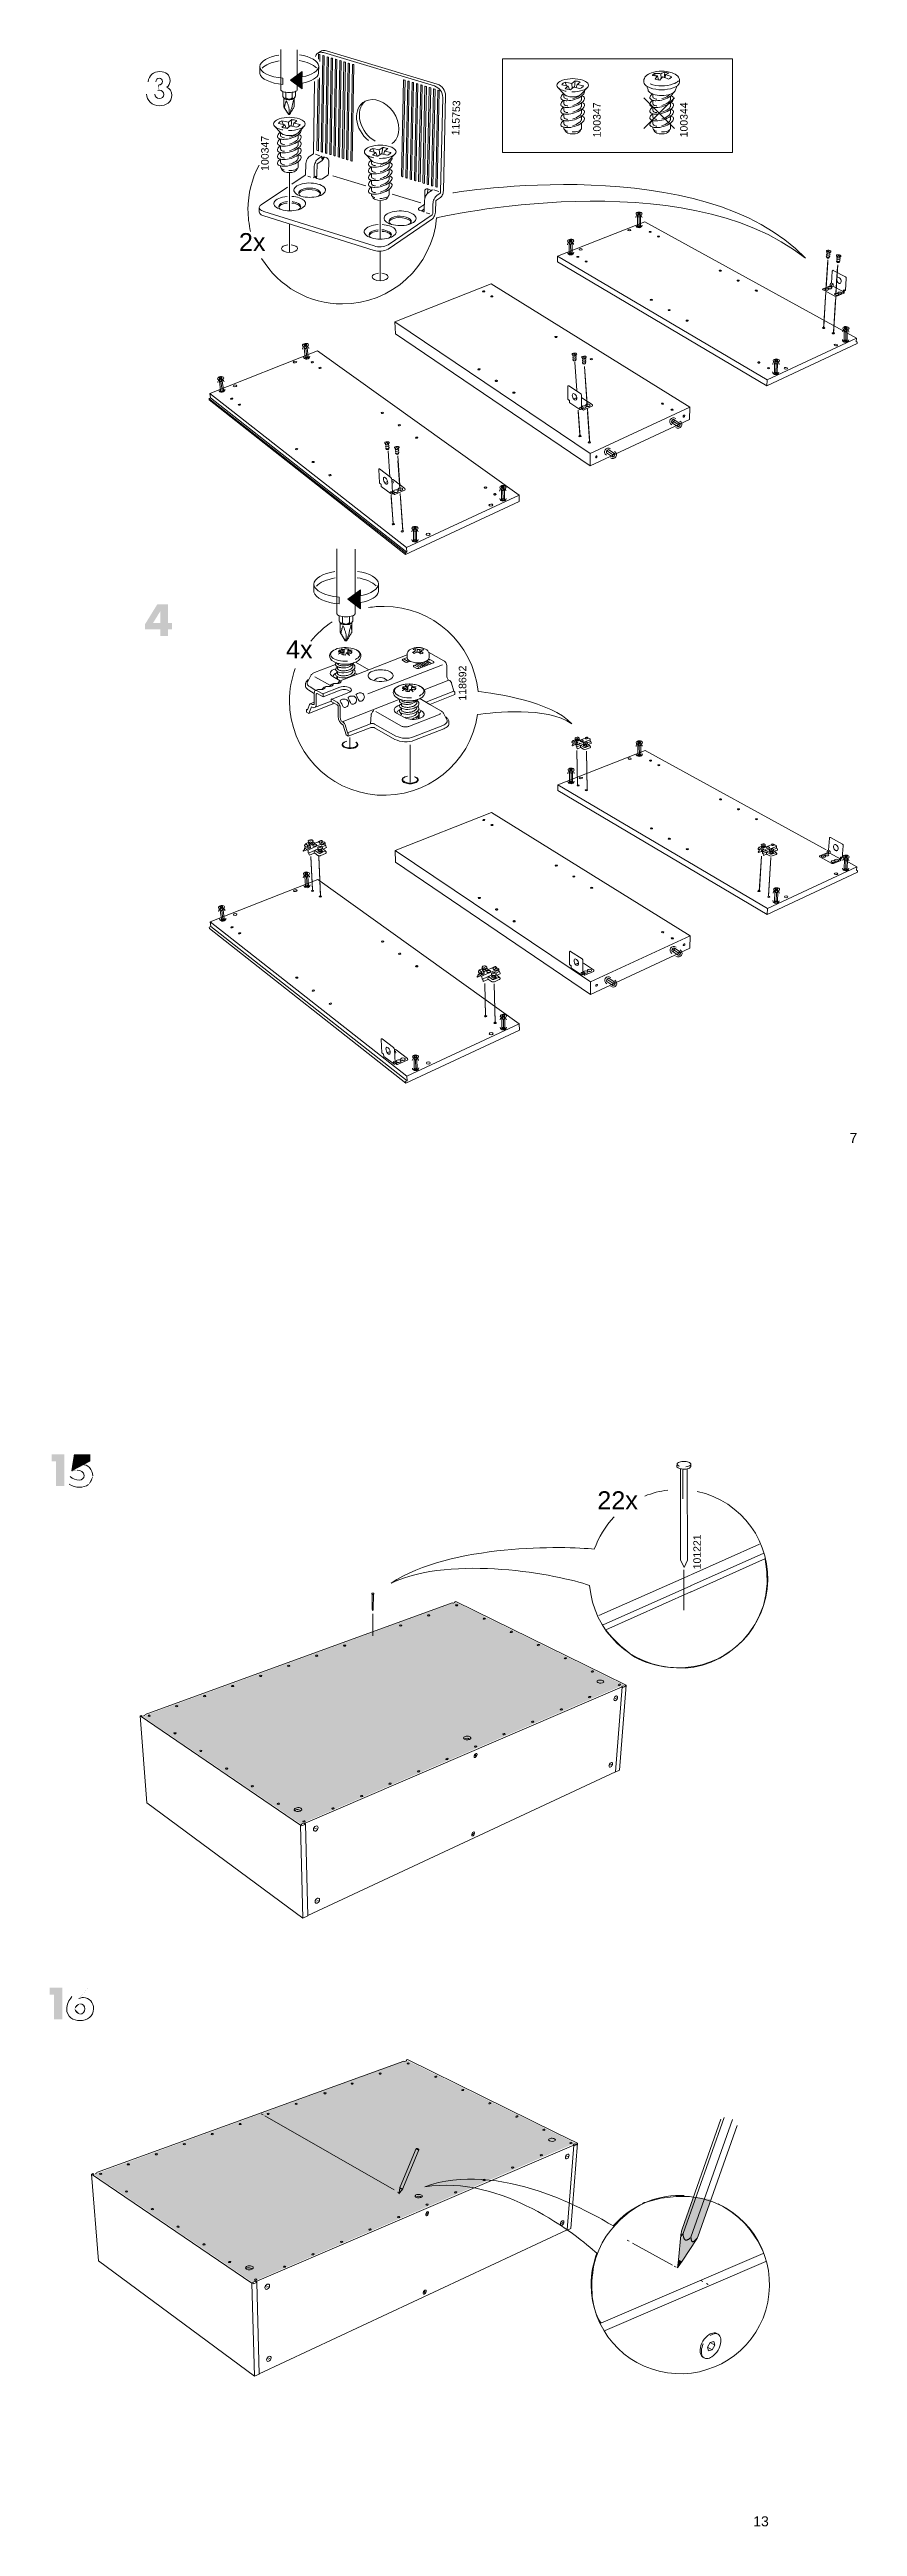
# Model space of a CAD drawing. Header units: metres. Extents: x -6.4 to 35.9, y -8.9 to 6.5.
# Drawn here: x 21.56 to 24.68, y -3.45 to 6.13 of the extents above; entities that cross this region are included whole.
import ezdxf

# ---------------------------------------------------------------- set-up
doc = ezdxf.new("R2010")
doc.units = ezdxf.units.M
doc.header["$MEASUREMENT"] = 0
for name, color, linetype, lineweight in [('PDF10_Geometry_Num_Penna__1_Num_Penna__255_Num_Penna__255_Num_Penna__255', 255, 'Continuous', 18), ('PDF10_Geometry_Num_Penna__7_Num_Penna__7_Num_Penna__7_Num_Penna__7', 7, 'Continuous', 18), ('PDF10_Solid Fills_Num_Penna__7_Num_Penna__7_Num_Penna__7_Num_Penna__7', 7, 'Continuous', 18), ('PDF10_Text_Num_Penna__7_Num_Penna__7_Num_Penna__7_Num_Penna__7', 7, 'Continuous', 18), ('PDF4_Geometry_Num_Penna__1_Num_Penna__255_Num_Penna__255_Num_Penna__255', 255, 'Continuous', 18), ('PDF4_Geometry_Num_Penna__7_Num_Penna__7_Num_Penna__7_Num_Penna__7', 7, 'Continuous', 18), ('PDF4_Solid Fills_Num_Penna__1_Num_Penna__255_Num_Penna__255_Num_Penna__255', 255, 'Continuous', 18), ('PDF4_Solid Fills_Num_Penna__7_Num_Penna__7_Num_Penna__7_Num_Penna__7', 7, 'Continuous', 18), ('PDF4_Text_Num_Penna__7_Num_Penna__7_Num_Penna__7_Num_Penna__7', 7, 'Continuous', 18)]:
    doc.layers.add(name, color=color, linetype=linetype, lineweight=lineweight)
doc.layers.add('PDF10_Geometry_Num_Penna__2_Num_Penna__1_Num_Penna__1_Num_Penna__1', color=7, linetype='Continuous', lineweight=18, true_color=0xc6c8ca)
doc.styles.add('GENERATED_STYLE_1', font='')
doc.styles.get('GENERATED_STYLE_1').set_extended_font_data('Arial')

msp = doc.modelspace()

# ---------------------------------------------------------------- texts
at = {"layer": 'PDF10_Text_Num_Penna__7_Num_Penna__7_Num_Penna__7_Num_Penna__7', "color": 7, "linetype": 'Continuous', "lineweight": 18, "attachment_point": 7, "style": 'GENERATED_STYLE_1'}
for s, insert, char_height in [('\\A1;{\\pql;\\fArial|b0|i0|c0|p34;22x}', (23.6754, 0.4882), 0.069662), ('\\A1;{\\pql;\\fArial|b0|i0|c0|p34;13}', (24.2784, -3.446), 0.038701)]:
    msp.add_mtext(s, dxfattribs=dict(at, insert=insert, char_height=char_height))
at = {"layer": 'PDF10_Text_Num_Penna__7_Num_Penna__7_Num_Penna__7_Num_Penna__7', "color": 7, "linetype": 'Continuous', "lineweight": 18, "insert": (24.0761, 0.2559), "char_height": 0.029025, "attachment_point": 7, "rotation": 90, "style": 'GENERATED_STYLE_1'}
msp.add_mtext('\\A1;{\\pql;\\fArial|b0|i0|c0|p34;101221}', dxfattribs=at)
at = {"layer": 'PDF4_Text_Num_Penna__7_Num_Penna__7_Num_Penna__7_Num_Penna__7', "color": 7, "linetype": 'Continuous', "lineweight": 18, "char_height": 0.029025, "attachment_point": 7, "style": 'GENERATED_STYLE_1'}
for s, insert, rotation in [('\\A1;{\\pql;\\fArial|b0|i0|c0|p34;115753}', (23.142, 5.8019), 88.23732), ('\\A1;{\\pql;\\fArial|b0|i0|c0|p34;100347}', (23.6888, 5.7944), 90), ('\\A1;{\\pql;\\fArial|b0|i0|c0|p34;100344}', (24.025, 5.7946), 90), ('\\A1;{\\pql;\\fArial|b0|i0|c0|p34;100347}', (22.4052, 5.6649), 90), ('\\A1;{\\pql;\\fArial|b0|i0|c0|p34;118692}', (23.1693, 3.6162), 90)]:
    msp.add_mtext(s, dxfattribs=dict(at, insert=insert, rotation=rotation))
at = {"layer": 'PDF4_Text_Num_Penna__7_Num_Penna__7_Num_Penna__7_Num_Penna__7', "color": 7, "linetype": 'Continuous', "lineweight": 18, "attachment_point": 7, "style": 'GENERATED_STYLE_1'}
for s, insert, char_height in [('\\A1;{\\pql;\\fArial|b0|i0|c0|p34;2x}', (22.2899, 5.3547), 0.069662), ('\\A1;{\\pql;\\fArial|b0|i0|c0|p34;4x}', (22.4719, 3.779), 0.069662), ('\\A1;{\\pql;\\fArial|b0|i0|c0|p34;7}', (24.6503, 1.9048), 0.038701)]:
    msp.add_mtext(s, dxfattribs=dict(at, insert=insert, char_height=char_height))

# ---------------------------------------------------------------- hatches: boundary and pattern name
at = {"layer": 'PDF10_Geometry_Num_Penna__1_Num_Penna__255_Num_Penna__255_Num_Penna__255', "linetype": 'Continuous', "lineweight": 18}
msp.add_hatch(color=255, dxfattribs=at).paths.add_polyline_path([(23.9851, -2.4441), (23.9862, -2.447), (24.066, -2.327), (24.116, -2.1809), (24.0464, -2.1698), (24.0047, -2.2962), (23.9971, -2.3241)])
at = {"layer": 'PDF10_Geometry_Num_Penna__2_Num_Penna__1_Num_Penna__1_Num_Penna__1', "linetype": 'Continuous', "lineweight": 18, "true_color": 0xc6c8ca}
for points in [[(23.1274, 0.129), (21.9166, -0.3126), (22.5286, -0.7288), (23.7776, -0.1909)], [(22.9398, -1.6431), (21.7291, -2.0847), (22.3411, -2.5009), (23.5901, -1.963)]]:
    msp.add_hatch(color=9, dxfattribs=at).paths.add_polyline_path(points)
at = {"layer": 'PDF10_Geometry_Num_Penna__7_Num_Penna__7_Num_Penna__7_Num_Penna__7', "linetype": 'Continuous', "lineweight": 18}
for points in [[(21.5832, 0.674), (21.5832, 0.5787), (21.615, 0.5787), (21.615, 0.701), (21.5657, 0.701), (21.5657, 0.674)], [(21.7157, 0.674), (21.7157, 0.701), (21.6521, 0.701), (21.6414, 0.6346)], [(21.6648, 0.6397, 0.110081), (21.6414, 0.6346)], [(21.7089, 0.584, 0.225965), (21.7246, 0.6171)], [(21.5752, -1.3893), (21.5752, -1.4846), (21.607, -1.4846), (21.607, -1.3623), (21.5577, -1.3623), (21.5577, -1.3893)], [(21.675, -1.4243, 0.412802), (21.6549, -1.4442)], [(21.7058, -1.3623), (21.6711, -1.4037), (21.6714, -1.404)], [(21.6549, -1.4442, 0.412684), (21.675, -1.4645)]]:
    msp.add_hatch(color=7, dxfattribs=at).paths.add_polyline_path(points)
at = {"layer": 'PDF10_Solid Fills_Num_Penna__7_Num_Penna__7_Num_Penna__7_Num_Penna__7', "linetype": 'Continuous', "lineweight": 18}
for points in [[(21.6813, 0.6609), (21.6734, 0.674), (21.6713, 0.6601)], [(23.9902, -2.4173), (23.9867, -2.4452), (24.0015, -2.4217)]]:
    msp.add_hatch(color=7, dxfattribs=at).paths.add_polyline_path(points)
at = {"layer": 'PDF4_Geometry_Num_Penna__7_Num_Penna__7_Num_Penna__7_Num_Penna__7', "linetype": 'Continuous', "lineweight": 18}
for points in [[(22.5347, 6.0492), (22.4898, 6.0156), (22.5349, 5.9825)], [(21.9802, 5.9975), (21.9769, 5.9975), (21.9769, 5.9762)], [(22.7599, 4.0449), (22.7106, 4.0079), (22.76, 3.9716)], [(22.8294, 4.0377), (22.8294, 4.039), (22.8298, 4.068)]]:
    msp.add_hatch(color=7, dxfattribs=at).paths.add_polyline_path(points)
h = msp.add_hatch(color=7, dxfattribs=at)
h.paths.add_polyline_path([(21.9744, 3.9887), (21.9272, 3.912), (21.9272, 3.8917), (21.9866, 3.8917), (21.9866, 3.8664), (22.0161, 3.8664), (22.0161, 3.8917), (22.0309, 3.8917), (22.0309, 3.916), (22.0161, 3.916), (22.0161, 3.9887)])
h.paths.add_polyline_path([(21.9866, 3.916), (21.9577, 3.916), (21.9866, 3.9631)], flags=0)
at = {"layer": 'PDF4_Solid Fills_Num_Penna__1_Num_Penna__255_Num_Penna__255_Num_Penna__255', "linetype": 'Continuous', "lineweight": 18}
for points in [[(24.5477, 3.0146), (24.5502, 3.0127), (24.5527, 3.0146)], [(24.5851, 2.9934), (24.5877, 2.9915), (24.5901, 2.9934)], [(23.6423, 2.5727), (23.6452, 2.5713), (23.6476, 2.5729)], [(22.9212, 2.2292), (22.9242, 2.2276), (22.9264, 2.2302)]]:
    msp.add_hatch(color=255, dxfattribs=at).paths.add_polyline_path(points)
at = {"layer": 'PDF4_Solid Fills_Num_Penna__7_Num_Penna__7_Num_Penna__7_Num_Penna__7', "linetype": 'Continuous', "lineweight": 18}
for points in [[(22.3708, 6.0412), (22.3705, 6.069), (22.3705, 6.0434)], [(22.5798, 4.0361), (22.5794, 4.0666), (22.5794, 4.0385)]]:
    msp.add_hatch(color=7, dxfattribs=at).paths.add_polyline_path(points)

# ---------------------------------------------------------------- linework, layer by layer
at = {"layer": 'PDF10_Geometry_Num_Penna__1_Num_Penna__255_Num_Penna__255_Num_Penna__255', "color": 255, "linetype": 'Continuous', "lineweight": 18, "flags": 128}
for points in [[(24.0105, 0.1029), (24.0105, 0.2426)], [(22.8081, 0.0768), (22.8076, 0.0057)]]:
    msp.add_lwpolyline(points, dxfattribs=at)
at = {"layer": 'PDF10_Geometry_Num_Penna__7_Num_Penna__7_Num_Penna__7_Num_Penna__7', "color": 7, "linetype": 'Continuous', "lineweight": 18, "flags": 128}
for points in [[(24.0173, 0.6523, 0.04715), (24.0279, 0.6545, 0.11604), (24.0358, 0.6592, 0.206692), (24.0373, 0.6625, 0.19857), (24.0358, 0.6658, 0.112883), (24.0279, 0.6707, 0.077566), (24.0105, 0.6736, 0.078539), (23.9932, 0.6711, 0.117056), (23.9853, 0.6665, 0.428507), (23.9854, 0.6598, 0.113999), (23.9933, 0.655)], [(24.0365, 0.6576), (24.0365, 0.6539, -0.206727), (24.0351, 0.6505, -0.115886), (24.0272, 0.6459, -0.078605), (24.0099, 0.6434, -0.078145), (23.9926, 0.6464, -0.113108), (23.9846, 0.6512, -0.201906), (23.9832, 0.6546), (23.9832, 0.6583)], [(22.8031, 0.1626), (22.8031, 0.1612, 0.213636), (22.8033, 0.1606, 0.116563), (22.8046, 0.1598, 0.156185), (22.8104, 0.1597, 0.117438), (22.8117, 0.1605)], [(22.8106, 0.1638, 0.078904), (22.8077, 0.1643, 0.075897), (22.8048, 0.164, 0.114618), (22.8034, 0.1632)], [(23.6746, -0.179), (23.6749, -0.1795), (23.6752, -0.18), (23.6757, -0.1805), (23.6762, -0.181), (23.6768, -0.1814), (23.6775, -0.1819), (23.6783, -0.1823, 0.28157), (23.7002, -0.1807)], [(23.159, -0.3975), (23.1593, -0.3981), (23.1597, -0.3987), (23.1602, -0.3992), (23.1608, -0.3998), (23.1615, -0.4003), (23.1623, -0.4008, 0.312383), (23.1862, -0.3983)], [(22.5036, -0.6755), (22.5039, -0.6762), (22.5044, -0.6768), (22.5049, -0.6774), (22.5055, -0.678), (22.5063, -0.6785, 0.353271), (22.5328, -0.6747)], [(23.4871, -1.9511), (23.4874, -1.9516), (23.4877, -1.9521), (23.4882, -1.9526), (23.4887, -1.9531), (23.4893, -1.9535), (23.49, -1.954), (23.4908, -1.9544, 0.28157), (23.5127, -1.9528)], [(22.9715, -2.1696), (22.9718, -2.1702), (22.9722, -2.1708), (22.9727, -2.1713), (22.9733, -2.1719), (22.974, -2.1724), (22.9748, -2.1729, 0.312383), (22.9987, -2.1704)], [(23.6737, -2.3889, 0.090569), (23.6516, -2.5104, 1.820648), (24.1428, -2.1982)], [(24.0117, -2.166, 0.010945), (23.9964, -2.1656, 0.217176), (23.7367, -2.2837)], [(22.3161, -2.4476), (22.3164, -2.4483), (22.3168, -2.4489), (22.3174, -2.4495), (22.318, -2.4501), (22.3188, -2.4506, 0.353461), (22.3453, -2.4468)], [(24.1081, -2.7037, 0.109688), (24.0837, -2.7295, 0.109522), (24.0727, -2.7633)], [(24.1179, -2.7902, 0.109546), (24.1423, -2.7644, 0.109495), (24.1532, -2.7305)]]:
    msp.add_lwpolyline(points, format="xyb", dxfattribs=at)
for points in [[(23.9966, 0.6452), (23.9977, 0.2922)], [(24.0065, 0.641), (24.0066, 0.5285)], [(24.0232, 0.6449), (24.0244, 0.2918)], [(24.0111, 0.2626), (23.9977, 0.2922)], [(24.0244, 0.2918), (24.0111, 0.2626)], [(24.3255, 0.2973), (24.0354, 0.168)], [(24.3191, 0.318), (24.0361, 0.192)], [(24.0375, 0.2352), (24.3028, 0.3531)], [(23.6816, 0.0771), (24.0349, 0.234)], [(24.0372, 0.1925), (23.6985, 0.0418)], [(24.0105, 0.0987), (24.0105, 0.2536)], [(23.7036, -0.1511), (23.1285, 0.1322), (23.1248, 0.1308), (23.1247, 0.1271), (23.1177, 0.1247), (23.1145, 0.1263), (21.9271, -0.305)], [(22.8053, 0.1596), (22.805, 0.1004)], [(22.8073, 0.0955), (22.805, 0.1004)], [(22.8095, 0.1004), (22.8073, 0.0955)], [(22.8097, 0.1595), (22.8095, 0.1004)], [(22.812, 0.1622), (22.812, 0.161)], [(24.0373, 0.1689), (23.7087, 0.0226)], [(22.8082, 0.0844), (22.8076, -0.0006)], [(23.7868, -0.1919), (23.7037, -0.151)], [(23.7717, -0.1986), (22.5463, -0.7255), (22.5464, -0.7294)], [(23.7455, -0.527), (23.7465, -0.5275), (23.7607, -0.5209), (23.7868, -0.1919)], [(23.746, -0.5267), (23.7717, -0.1986)], [(23.7695, -0.1975), (23.7766, -0.1945), (23.7829, -0.1976)], [(23.7714, -0.2021), (23.7719, -0.2023)], [(23.7719, -0.2023), (23.7829, -0.1976)], [(23.7829, -0.1976), (23.7832, -0.1935)], [(23.7832, -0.1935), (23.7868, -0.1919)], [(21.9124, -0.3092), (21.9078, -0.3109)], [(21.9078, -0.3109), (22.5275, -0.7335)], [(21.9343, -0.6471), (21.9078, -0.3109)], [(21.9165, -0.312), (21.9124, -0.3092)], [(21.9266, -0.3084), (21.9209, -0.3104)], [(23.2036, -0.4655), (23.2054, -0.4623)], [(23.2039, -0.4676), (23.2036, -0.4655)], [(23.2054, -0.4623), (23.2074, -0.4614)], [(22.556, -1.0832), (23.746, -0.5267)], [(22.5374, -1.0931), (21.9343, -0.6471)], [(22.5323, -0.7314), (22.5275, -0.7335)], [(22.5275, -0.7335), (22.5374, -1.0931)], [(22.5409, -0.7256), (22.5304, -0.7301)], [(22.5409, -0.7256), (22.5469, -0.7297), (22.5325, -0.7359), (22.5323, -0.7314)], [(22.5427, -0.7255), (22.5415, -0.726)], [(22.5469, -0.7297), (22.556, -1.0843)], [(23.194, -0.7688), (23.1958, -0.7656)], [(23.1958, -0.7656), (23.1978, -0.7647)], [(23.1943, -0.7709), (23.194, -0.7688)], [(22.556, -1.0843), (22.5374, -1.0931)], [(23.5161, -1.9232), (22.941, -1.6399), (22.9372, -1.6413), (22.9372, -1.645), (22.9302, -1.6475), (22.927, -1.6458), (21.7396, -2.0772)], [(22.3831, -1.8534), (22.376, -1.8494)], [(22.8895, -2.1444), (22.3901, -1.8575)], [(24.1532, -1.8711), (24.0031, -2.2961)], [(24.1654, -1.8636), (24.0069, -2.3126)], [(24.1982, -1.8724), (24.0376, -2.3275)], [(24.2165, -1.895), (24.0644, -2.3258)], [(23.5842, -1.9707), (22.3588, -2.4976), (22.3589, -2.5015)], [(22.9132, -2.1324), (22.9752, -1.9835), (22.9757, -1.9866), (22.9811, -1.9896), (22.986, -1.9895)], [(22.924, -2.1384), (22.986, -1.9895), (22.9854, -1.9865), (22.98, -1.9835), (22.9752, -1.9835)], [(23.5993, -1.964), (23.5162, -1.9231)], [(23.558, -2.2991), (23.559, -2.2996), (23.5732, -2.293), (23.5993, -1.964)], [(23.5585, -2.2988), (23.5842, -1.9707)], [(23.582, -1.9696), (23.5891, -1.9666), (23.5954, -1.9697)], [(23.5839, -1.9742), (23.5844, -1.9744)], [(23.5844, -1.9744), (23.5954, -1.9697)], [(23.5954, -1.9697), (23.5957, -1.9656)], [(23.5957, -1.9656), (23.5993, -1.964)], [(21.7249, -2.0813), (21.7203, -2.083)], [(21.7203, -2.083), (22.34, -2.5056)], [(21.7468, -2.4192), (21.7203, -2.083)], [(21.729, -2.0841), (21.7249, -2.0813)], [(21.739, -2.0805), (21.7334, -2.0825)], [(22.9106, -2.1566), (22.9035, -2.1525)], [(22.912, -2.1548), (22.9086, -2.1594), (22.9095, -2.1537)], [(22.9095, -2.1537), (22.9121, -2.1364)], [(22.912, -2.1548), (22.9232, -2.1396)], [(22.9122, -2.1364), (22.9121, -2.1367), (22.9121, -2.1369), (22.9121, -2.137), (22.9121, -2.1371), (22.9122, -2.1372), (22.9122, -2.1373), (22.9123, -2.1373), (22.9124, -2.1372), (22.9125, -2.1372), (22.9126, -2.137), (22.9127, -2.1369), (22.9129, -2.1367), (22.913, -2.1364), (22.9132, -2.1361), (22.9135, -2.1358), (22.9137, -2.1354)], [(22.9132, -2.1324), (22.913, -2.1331), (22.9128, -2.1337), (22.9126, -2.1343), (22.9125, -2.1349), (22.9124, -2.1353), (22.9123, -2.1358), (22.9122, -2.1361), (22.9122, -2.1364)], [(22.9137, -2.1354), (22.9137, -2.1359), (22.9138, -2.1364), (22.9138, -2.1369), (22.9138, -2.1373), (22.9139, -2.1377), (22.914, -2.138), (22.914, -2.1383), (22.9141, -2.1387), (22.9142, -2.1389), (22.9143, -2.1392), (22.9144, -2.1394), (22.9145, -2.1396), (22.9146, -2.1397), (22.9148, -2.1399), (22.9149, -2.14), (22.9151, -2.1401), (22.9152, -2.1402), (22.9154, -2.1402), (22.9156, -2.1403), (22.9158, -2.1403), (22.916, -2.1403), (22.9162, -2.1402), (22.9164, -2.1402), (22.9167, -2.1401), (22.9169, -2.14), (22.9172, -2.1398), (22.9175, -2.1396), (22.9178, -2.1395), (22.9181, -2.1392), (22.9184, -2.139), (22.9187, -2.1387), (22.9191, -2.1384)], [(22.9191, -2.1384), (22.9191, -2.1388), (22.9191, -2.1392), (22.9192, -2.1395), (22.9192, -2.1399), (22.9192, -2.1402), (22.9193, -2.1404), (22.9193, -2.1407), (22.9194, -2.1409), (22.9195, -2.141), (22.9195, -2.1412), (22.9196, -2.1413), (22.9197, -2.1414), (22.9198, -2.1415), (22.9199, -2.1416), (22.9201, -2.1416), (22.9202, -2.1416), (22.9204, -2.1416), (22.9205, -2.1416), (22.9207, -2.1415), (22.9209, -2.1414), (22.9211, -2.1413), (22.9213, -2.1412), (22.9215, -2.141), (22.9217, -2.1408), (22.9219, -2.1406), (22.9222, -2.1404), (22.9224, -2.1401), (22.9227, -2.1399), (22.923, -2.1395), (22.9233, -2.1392), (22.9236, -2.1388), (22.924, -2.1384)], [(22.924, -2.1384), (22.9237, -2.1388), (22.9235, -2.1391), (22.9234, -2.1394), (22.9232, -2.1396)], [(22.3685, -2.8553), (23.5585, -2.2988)], [(23.0161, -2.2376), (23.0179, -2.2344), (23.0199, -2.2335)], [(23.0164, -2.2397), (23.0161, -2.2376)], [(24.0031, -2.2961), (24.0022, -2.3001), (24.0013, -2.3038), (24.0006, -2.3071), (24, -2.31), (23.9995, -2.3126), (23.9991, -2.3149), (23.9988, -2.3169), (23.9986, -2.3187)], [(24.3168, -2.3898), (23.6889, -2.6595)], [(23.7914, -2.3383), (23.7984, -2.3422)], [(23.8119, -2.3497), (23.9662, -2.4353)], [(23.9892, -2.4146), (23.9986, -2.3187)], [(23.9986, -2.3187), (23.9985, -2.32), (23.9985, -2.3211), (23.9985, -2.322), (23.9987, -2.3226), (23.9989, -2.323), (23.9992, -2.3233), (23.9995, -2.3233), (24, -2.323), (24.0005, -2.3226), (24.0012, -2.3219), (24.0018, -2.321), (24.0027, -2.3198), (24.0036, -2.3184), (24.0046, -2.3167), (24.0057, -2.3148), (24.0069, -2.3126)], [(24.0034, -2.4196), (24.0603, -2.3329)], [(24.0069, -2.3126), (24.0072, -2.3154), (24.0075, -2.3181), (24.0078, -2.3206), (24.0082, -2.3229), (24.0086, -2.325), (24.0091, -2.3269), (24.0096, -2.3287), (24.0101, -2.3303), (24.0107, -2.3318), (24.0113, -2.3331), (24.012, -2.3343), (24.0126, -2.3353), (24.0134, -2.3362), (24.0142, -2.337), (24.015, -2.3376), (24.0158, -2.3381), (24.0167, -2.3385), (24.0177, -2.3387), (24.0187, -2.3388), (24.0198, -2.3388), (24.0209, -2.3386), (24.0221, -2.3383), (24.0233, -2.3379), (24.0246, -2.3373), (24.026, -2.3367), (24.0274, -2.3358), (24.0289, -2.3348), (24.0304, -2.3337), (24.0321, -2.3324), (24.0338, -2.3309), (24.0356, -2.3293), (24.0376, -2.3275)], [(24.0376, -2.3275), (24.0377, -2.3298), (24.0379, -2.3318), (24.0381, -2.3338), (24.0383, -2.3355), (24.0386, -2.3371), (24.039, -2.3385), (24.0394, -2.3397), (24.0398, -2.3409), (24.0402, -2.3418), (24.0407, -2.3426), (24.0413, -2.3433), (24.0418, -2.3439), (24.0425, -2.3443), (24.0431, -2.3446), (24.0438, -2.3447), (24.0446, -2.3448), (24.0454, -2.3446), (24.0462, -2.3444), (24.0471, -2.344), (24.0481, -2.3435), (24.0491, -2.3428), (24.0502, -2.3421), (24.0513, -2.3411), (24.0525, -2.3401), (24.0537, -2.3389), (24.055, -2.3375), (24.0564, -2.336), (24.0578, -2.3343), (24.0593, -2.3324), (24.0609, -2.3305), (24.0626, -2.3282), (24.0644, -2.3258)], [(24.0644, -2.3258), (24.0632, -2.328), (24.0622, -2.3299), (24.0612, -2.3315), (24.0603, -2.3329)], [(22.3499, -2.8652), (21.7468, -2.4192)], [(24.3267, -2.4214), (23.7058, -2.6884)], [(23.9729, -2.4391), (23.98, -2.443)], [(24.0034, -2.4196), (23.9861, -2.446), (23.9892, -2.4146)], [(22.3448, -2.5035), (22.34, -2.5056)], [(22.34, -2.5056), (22.3499, -2.8652)], [(22.3534, -2.4977), (22.3429, -2.5022)], [(22.3534, -2.4977), (22.3594, -2.5018), (22.345, -2.508), (22.3448, -2.5035)], [(22.3552, -2.4976), (22.354, -2.4981)], [(22.3594, -2.5018), (22.3685, -2.8564)], [(23.0065, -2.5409), (23.0083, -2.5377)], [(23.0067, -2.543), (23.0065, -2.5409)], [(23.0083, -2.5377), (23.0103, -2.5368)], [(24.0758, -2.4948), (24.0829, -2.4988)], [(24.0974, -2.5068), (24.1045, -2.5107)], [(24.1012, -2.7523), (24.1121, -2.734)], [(24.1012, -2.7523), (24.119, -2.7629), (24.1049, -2.7665)], [(24.1049, -2.7665), (24.1012, -2.7523)], [(24.1121, -2.734), (24.1262, -2.7304)], [(24.1121, -2.734), (24.1299, -2.7445), (24.119, -2.7629)], [(24.1262, -2.7304), (24.1299, -2.7445)], [(24.1428, -2.7025), (24.1376, -2.6994)], [(22.3685, -2.8564), (22.3499, -2.8652)], [(24.0883, -2.7944), (24.0832, -2.7914)]]:
    msp.add_lwpolyline(points, dxfattribs=at)
for points in [[(23.7506, -0.2411), (23.7442, -0.2441)], [(23.7305, -0.4987), (23.7241, -0.5017)], [(22.5828, -0.7395), (22.5824, -0.7404), (22.582, -0.7413), (22.5814, -0.7422), (22.5809, -0.7431), (22.5803, -0.7439), (22.5796, -0.7446), (22.5789, -0.7454), (22.5796, -0.7446), (22.5803, -0.7439), (22.5809, -0.7431), (22.5814, -0.7422), (22.582, -0.7413), (22.5824, -0.7404)], [(22.5901, -0.7452), (22.5837, -0.7482)], [(22.5876, -1.021), (22.5872, -1.0215), (22.5869, -1.022), (22.5872, -1.0215)], [(22.5968, -1.0243), (22.5904, -1.0273)], [(23.5631, -2.0132), (23.5567, -2.0162)], [(22.9115, -2.1549), (22.9112, -2.1549), (22.9108, -2.1548), (22.9105, -2.1547), (22.9101, -2.1545), (22.9098, -2.1543), (22.9096, -2.1541), (22.9095, -2.1539), (22.9095, -2.1537), (22.9095, -2.1539), (22.9096, -2.1541), (22.9098, -2.1543), (22.9101, -2.1545), (22.9105, -2.1547), (22.9108, -2.1548), (22.9112, -2.1549)], [(22.912, -2.1548), (22.9119, -2.1549), (22.9117, -2.1549), (22.9115, -2.1549), (22.9117, -2.1549), (22.9119, -2.1549)], [(23.543, -2.2708), (23.5366, -2.2738)], [(23.543, -2.2708), (23.5366, -2.2738)], [(23.543, -2.2709), (23.5366, -2.2739)], [(24.0007, -2.4207), (23.9989, -2.4207), (23.9969, -2.4203), (23.9949, -2.4197), (23.993, -2.4188), (23.9913, -2.4178), (23.9901, -2.4167), (23.9894, -2.4156), (23.9892, -2.4146), (23.9894, -2.4156), (23.9901, -2.4167), (23.9913, -2.4178), (23.993, -2.4188), (23.9949, -2.4197), (23.9969, -2.4203), (23.9989, -2.4207)], [(24.0034, -2.4196), (24.0028, -2.4202), (24.0019, -2.4206), (24.0007, -2.4207), (24.0019, -2.4206), (24.0028, -2.4202)], [(22.3953, -2.5116), (22.3949, -2.5125), (22.3944, -2.5134), (22.3939, -2.5143), (22.3933, -2.5152), (22.3927, -2.516), (22.3921, -2.5167), (22.3914, -2.5175), (22.3921, -2.5167), (22.3927, -2.516), (22.3933, -2.5152), (22.3939, -2.5143), (22.3944, -2.5134), (22.3949, -2.5125)], [(22.4026, -2.5173), (22.3961, -2.5203)], [(22.4001, -2.7931), (22.3997, -2.7936), (22.3993, -2.7941), (22.3997, -2.7936)], [(22.4093, -2.7964), (22.4029, -2.7994)]]:
    msp.add_lwpolyline(points, close=True, dxfattribs=at)
at = {"layer": 'PDF10_Geometry_Num_Penna__7_Num_Penna__7_Num_Penna__7_Num_Penna__7', "color": 7, "linetype": 'Continuous', "lineweight": 18}
for centre, radius, start, end in [((23.9896, 0.22), 0.3448, 184.33957, 78.01139), ((23.9888, 0.2224), 0.3424, 96.83545, 112.20047), ((23.9897, 0.2197), 0.3451, 136.14536, 160.73794), ((22.8114, 0.1625), 0.000755, 359.09955, 46.76465), ((23.1716, -0.4118), 0.0148, 43.79935, 130.75237), ((23.2057, -0.4599), 0.00259, 99.64473, 101.59458), ((23.1961, -0.7632), 0.00259, 99.64473, 101.59458), ((22.9841, -2.1839), 0.0148, 43.79935, 130.75237), ((23.0086, -2.5353), 0.00259, 99.64473, 101.59458), ((24.161, -2.7744), 0.0835, 155.54296, 174.45169), ((24.1088, -2.7145), 0.0111, 91.91926, 95.10824)]:
    msp.add_arc(centre, radius, start, end, dxfattribs=at)
for centre, major_axis, ratio, start_param, end_param in [((23.6875, -0.1784), (-0.0132, 0.0009), 0.456998, 2.896318, 6.528501), ((23.1726, -0.3963), (-0.014, 0.0004), 0.487804, 2.910102, 6.512294), ((22.5182, -0.6735), (0.0149, 0.0004), 0.530225, 6.081735, 9.626751), ((22.5155, -0.6792), (0.0112, 0.0003), 0.525501, 6.12284, 9.072108), ((23.5, -1.9505), (-0.0132, 0.0009), 0.457058, 2.895829, 6.528435), ((22.9851, -2.1685), (-0.0139, 0.0004), 0.48908, 2.912341, 6.510728), ((22.3306, -2.4456), (0.0149, 0.0004), 0.530225, 6.081735, 9.626751), ((22.328, -2.4513), (0.0112, 0.0003), 0.525579, 6.122862, 9.070328)]:
    msp.add_ellipse(centre, major_axis=major_axis, ratio=ratio, start_param=start_param, end_param=end_param, dxfattribs=at)
for centre, major_axis, ratio in [((23.7468, -0.2429), (0.00465, 0.0089), 0.587177), ((23.7468, -0.2429), (0.00465, 0.0089), 0.587177), ((23.7273, -0.5002), (0.00476, 0.00858), 0.577386), ((23.7273, -0.5002), (0.00476, 0.00858), 0.577386), ((22.5869, -0.7465), (0.0064, 0.00939), 0.672184), ((22.5869, -0.7465), (0.0064, 0.00939), 0.672184), ((22.5931, -1.0257), (0.00648, 0.00905), 0.65202), ((22.5931, -1.0257), (0.00648, 0.00905), 0.65202), ((22.9806, -1.9865), (-0.00126, 0.00053), 0.427402), ((22.9806, -1.9865), (-0.00126, 0.00053), 0.427402), ((23.5592, -2.015), (0.00465, 0.0089), 0.587193), ((23.5592, -2.015), (0.00465, 0.0089), 0.587193), ((23.5398, -2.2723), (0.00476, 0.00858), 0.577386), ((23.5398, -2.2723), (0.00476, 0.00858), 0.577386), ((23.5398, -2.2723), (0.00476, 0.00858), 0.577386), ((23.5398, -2.2723), (0.00476, 0.00858), 0.577386), ((23.5398, -2.2724), (0.00476, 0.00857), 0.578042), ((23.5398, -2.2724), (0.00476, 0.00857), 0.578042), ((22.3994, -2.5186), (0.0064, 0.00939), 0.672141), ((22.3994, -2.5186), (0.0064, 0.00939), 0.672141), ((22.4056, -2.7978), (0.00648, 0.00905), 0.65202), ((22.4056, -2.7978), (0.00648, 0.00905), 0.65202)]:
    msp.add_ellipse(centre, major_axis=major_axis, ratio=ratio, dxfattribs=at)
for points in [[(21.6333, 0.5848), (21.6452, 0.5772), (21.6593, 0.5738), (21.6732, 0.5738)], [(21.6721, 0.6007), (21.6594, 0.6007), (21.6474, 0.6064), (21.638, 0.6148)], [(21.6648, 0.6397), (21.6774, 0.6397), (21.6916, 0.6335), (21.6916, 0.6187)], [(21.6916, 0.6187), (21.6916, 0.608), (21.6821, 0.6007), (21.6721, 0.6007)], [(21.6732, 0.5738), (21.6854, 0.5738), (21.6992, 0.5762), (21.7089, 0.584)], [(21.7246, 0.6171), (21.7246, 0.6424), (21.7063, 0.6629), (21.6813, 0.6609)], [(23.6639, 0.3336), (23.5542, 0.3467), (23.1069, 0.3546), (22.8784, 0.203)], [(22.8784, 0.203), (23.1203, 0.314), (23.5213, 0.236), (23.6458, 0.1939)], [(23.9819, -0.1251), (24.1563, -0.1402), (24.376, 0.0326), (24.325, 0.295)], [(22.8034, 0.1632), (22.8036, 0.1632), (22.803, 0.1626), (22.8032, 0.1626)], [(22.8119, 0.163), (22.8124, 0.163), (22.8111, 0.1637), (22.8106, 0.1638)], [(22.8117, 0.1605), (22.812, 0.1605), (22.8118, 0.161), (22.812, 0.161)], [(23.1273, 0.1169), (23.1273, 0.1182), (23.1292, 0.1193), (23.1316, 0.1193)], [(23.1316, 0.1144), (23.1292, 0.1144), (23.1273, 0.1155), (23.1273, 0.1169)], [(23.1316, 0.1193), (23.134, 0.1193), (23.1359, 0.1182), (23.1359, 0.1169)], [(23.1359, 0.1169), (23.1359, 0.1155), (23.134, 0.1144), (23.1316, 0.1144)], [(22.9109, 0.0388), (22.9109, 0.0402), (22.9128, 0.0413), (22.9152, 0.0413)], [(22.9152, 0.0364), (22.9128, 0.0364), (22.9109, 0.0375), (22.9109, 0.0388)], [(22.9152, 0.0413), (22.9176, 0.0413), (22.9195, 0.0402), (22.9195, 0.0388)], [(22.9195, 0.0388), (22.9195, 0.0375), (22.9176, 0.0364), (22.9152, 0.0364)], [(23.0191, 0.0778), (23.0191, 0.0792), (23.021, 0.0803), (23.0234, 0.0803)], [(23.0234, 0.0754), (23.021, 0.0754), (23.0191, 0.0765), (23.0191, 0.0778)], [(23.0234, 0.0803), (23.0258, 0.0803), (23.0277, 0.0792), (23.0277, 0.0778)], [(23.0277, 0.0778), (23.0277, 0.0765), (23.0258, 0.0754), (23.0234, 0.0754)], [(23.2343, 0.0647), (23.2341, 0.066), (23.2358, 0.0674), (23.2381, 0.0677)], [(23.2388, 0.063), (23.2365, 0.0627), (23.2345, 0.0634), (23.2343, 0.0647)], [(23.2381, 0.0677), (23.2404, 0.068), (23.2424, 0.0673), (23.2426, 0.066)], [(23.2426, 0.066), (23.2428, 0.0647), (23.2411, 0.0633), (23.2388, 0.063)], [(23.3388, 0.0135), (23.3386, 0.0148), (23.3403, 0.0161), (23.3426, 0.0165)], [(23.3433, 0.0118), (23.3411, 0.0114), (23.339, 0.0122), (23.3388, 0.0135)], [(23.3426, 0.0165), (23.3449, 0.0169), (23.3469, 0.0161), (23.3471, 0.0148)], [(23.3471, 0.0148), (23.3473, 0.0135), (23.3456, 0.0121), (23.3433, 0.0118)], [(23.7076, 0.0217), (23.7076, 0.0217), (23.7437, -0.0263), (23.8093, -0.0755)], [(22.5862, -0.0783), (22.5862, -0.0769), (22.5882, -0.0758), (22.5905, -0.0758)], [(22.5905, -0.0807), (22.5882, -0.0807), (22.5862, -0.0796), (22.5862, -0.0783)], [(22.5905, -0.0758), (22.5929, -0.0758), (22.5948, -0.0769), (22.5948, -0.0783)], [(22.5948, -0.0783), (22.5948, -0.0796), (22.5929, -0.0807), (22.5905, -0.0807)], [(22.6944, -0.0392), (22.6944, -0.0379), (22.6964, -0.0368), (22.6987, -0.0368)], [(22.6987, -0.0417), (22.6964, -0.0417), (22.6944, -0.0406), (22.6944, -0.0392)], [(22.6987, -0.0368), (22.7011, -0.0368), (22.7031, -0.0379), (22.7031, -0.0392)], [(22.7031, -0.0392), (22.7031, -0.0406), (22.7011, -0.0417), (22.6987, -0.0417)], [(23.4433, -0.0378), (23.4431, -0.0364), (23.4448, -0.0351), (23.4471, -0.0347)], [(23.4479, -0.0394), (23.4456, -0.0398), (23.4435, -0.0391), (23.4433, -0.0378)], [(23.4471, -0.0347), (23.4494, -0.0343), (23.4514, -0.035), (23.4516, -0.0363)], [(23.4516, -0.0363), (23.4519, -0.0376), (23.4502, -0.039), (23.4479, -0.0394)], [(23.5478, -0.089), (23.5475, -0.0877), (23.5492, -0.0863), (23.5515, -0.0859)], [(23.5524, -0.0906), (23.5501, -0.0911), (23.548, -0.0903), (23.5478, -0.089)], [(23.5515, -0.0859), (23.5539, -0.0854), (23.5559, -0.0862), (23.5562, -0.0875)], [(23.5562, -0.0875), (23.5564, -0.0888), (23.5547, -0.0902), (23.5524, -0.0906)], [(23.8093, -0.0755), (23.8372, -0.0964), (23.884, -0.1129), (23.9348, -0.1205)], [(22.3698, -0.1563), (22.3698, -0.155), (22.3717, -0.1539), (22.3741, -0.1539)], [(22.3741, -0.1588), (22.3717, -0.1588), (22.3698, -0.1577), (22.3698, -0.1563)], [(22.3741, -0.1539), (22.3765, -0.1539), (22.3784, -0.155), (22.3784, -0.1563)], [(22.3784, -0.1563), (22.3784, -0.1577), (22.3765, -0.1588), (22.3741, -0.1588)], [(22.478, -0.1173), (22.478, -0.1159), (22.4799, -0.1148), (22.4823, -0.1148)], [(22.4823, -0.1197), (22.4799, -0.1197), (22.478, -0.1186), (22.478, -0.1173)], [(22.4823, -0.1148), (22.4847, -0.1148), (22.4866, -0.1159), (22.4866, -0.1173)], [(22.4866, -0.1173), (22.4866, -0.1186), (22.4847, -0.1197), (22.4823, -0.1197)], [(23.6522, -0.1403), (23.652, -0.1389), (23.6537, -0.1375), (23.656, -0.137)], [(23.6569, -0.1418), (23.6546, -0.1423), (23.6525, -0.1416), (23.6522, -0.1403)], [(23.656, -0.137), (23.6583, -0.1366), (23.6604, -0.1373), (23.6607, -0.1386)], [(23.6607, -0.1386), (23.6609, -0.14), (23.6593, -0.1414), (23.6569, -0.1418)], [(23.7567, -0.1915), (23.7565, -0.1902), (23.7581, -0.1887), (23.7605, -0.1882)], [(23.7615, -0.1931), (23.7591, -0.1935), (23.757, -0.1928), (23.7567, -0.1915)], [(23.7605, -0.1882), (23.7628, -0.1878), (23.7649, -0.1884), (23.7652, -0.1898)], [(23.7652, -0.1898), (23.7655, -0.1911), (23.7638, -0.1926), (23.7615, -0.1931)], [(23.9348, -0.1205), (23.9504, -0.1229), (23.9657, -0.1237), (23.9819, -0.1251)], [(22.0451, -0.2734), (22.0451, -0.272), (22.0471, -0.2709), (22.0494, -0.2709)], [(22.0494, -0.2758), (22.0471, -0.2758), (22.0451, -0.2747), (22.0451, -0.2734)], [(22.0494, -0.2709), (22.0518, -0.2709), (22.0538, -0.272), (22.0538, -0.2734)], [(22.0538, -0.2734), (22.0538, -0.2747), (22.0518, -0.2758), (22.0494, -0.2758)], [(22.1534, -0.2344), (22.1534, -0.233), (22.1553, -0.2319), (22.1577, -0.2319)], [(22.1577, -0.2368), (22.1553, -0.2368), (22.1534, -0.2357), (22.1534, -0.2344)], [(22.1577, -0.2319), (22.1601, -0.2319), (22.162, -0.233), (22.162, -0.2344)], [(22.162, -0.2344), (22.162, -0.2357), (22.1601, -0.2368), (22.1577, -0.2368)], [(22.2616, -0.1953), (22.2616, -0.194), (22.2635, -0.1929), (22.2659, -0.1929)], [(22.2659, -0.1978), (22.2635, -0.1978), (22.2616, -0.1967), (22.2616, -0.1953)], [(22.2659, -0.1929), (22.2683, -0.1929), (22.2702, -0.194), (22.2702, -0.1953)], [(22.2702, -0.1953), (22.2702, -0.1967), (22.2683, -0.1978), (22.2659, -0.1978)], [(23.5313, -0.2861), (23.5312, -0.2847), (23.5332, -0.2834), (23.5357, -0.2833)], [(23.536, -0.2884), (23.5335, -0.2885), (23.5314, -0.2875), (23.5313, -0.2861)], [(23.5357, -0.2833), (23.5381, -0.2831), (23.5402, -0.2841), (23.5403, -0.2855)], [(23.5403, -0.2855), (23.5404, -0.2869), (23.5385, -0.2882), (23.536, -0.2884)], [(23.6416, -0.2382), (23.6415, -0.2368), (23.6434, -0.2355), (23.6459, -0.2354)], [(23.6462, -0.2405), (23.6438, -0.2406), (23.6417, -0.2396), (23.6416, -0.2382)], [(23.6459, -0.2354), (23.6484, -0.2352), (23.6505, -0.2362), (23.6506, -0.2376)], [(23.6506, -0.2376), (23.6507, -0.2391), (23.6487, -0.2403), (23.6462, -0.2405)], [(21.9427, -0.3126), (21.9404, -0.3126), (21.9384, -0.3115), (21.9385, -0.3101)], [(21.9385, -0.3101), (21.9385, -0.3088), (21.9404, -0.3077), (21.9428, -0.3077)], [(21.9471, -0.3102), (21.9471, -0.3115), (21.9451, -0.3126), (21.9427, -0.3126)], [(21.9428, -0.3077), (21.9452, -0.3077), (21.9471, -0.3088), (21.9471, -0.3102)], [(22.0383, -0.3783), (22.0383, -0.377), (22.0402, -0.3759), (22.0426, -0.3759)], [(22.0426, -0.3808), (22.0402, -0.3808), (22.0383, -0.3797), (22.0383, -0.3783)], [(22.0426, -0.3759), (22.045, -0.3759), (22.047, -0.3769), (22.047, -0.3783)], [(22.047, -0.3783), (22.047, -0.3797), (22.045, -0.3808), (22.0426, -0.3808)], [(23.3108, -0.3819), (23.3107, -0.3805), (23.3126, -0.3792), (23.3151, -0.3791)], [(23.3154, -0.3842), (23.313, -0.3843), (23.3109, -0.3833), (23.3108, -0.3819)], [(23.3151, -0.3791), (23.3176, -0.3789), (23.3197, -0.3799), (23.3198, -0.3813)], [(23.3198, -0.3813), (23.3199, -0.3827), (23.3179, -0.384), (23.3154, -0.3842)], [(23.4211, -0.334), (23.421, -0.3326), (23.4229, -0.3313), (23.4254, -0.3312)], [(23.4257, -0.3363), (23.4232, -0.3364), (23.4211, -0.3354), (23.4211, -0.334)], [(23.4254, -0.3312), (23.4279, -0.331), (23.4299, -0.332), (23.43, -0.3334)], [(23.43, -0.3334), (23.4301, -0.3348), (23.4282, -0.3361), (23.4257, -0.3363)], [(22.1381, -0.4466), (22.1381, -0.4452), (22.14, -0.444), (22.1424, -0.444)], [(22.1425, -0.449), (22.1401, -0.449), (22.1381, -0.4479), (22.1381, -0.4466)], [(22.1424, -0.444), (22.1449, -0.444), (22.1468, -0.4451), (22.1468, -0.4464)], [(22.1468, -0.4464), (22.1469, -0.4478), (22.1449, -0.4489), (22.1425, -0.449)], [(23.0903, -0.4777), (23.0902, -0.4763), (23.0921, -0.475), (23.0946, -0.4749)], [(23.0949, -0.48), (23.0924, -0.4801), (23.0903, -0.4791), (23.0903, -0.4777)], [(23.0946, -0.4749), (23.0971, -0.4747), (23.0991, -0.4757), (23.0992, -0.4771)], [(23.0992, -0.4771), (23.0993, -0.4785), (23.0974, -0.4798), (23.0949, -0.48)], [(23.2012, -0.462), (23.199, -0.4664), (23.1989, -0.4708), (23.2011, -0.4719)], [(23.2005, -0.4298), (23.2004, -0.4284), (23.2024, -0.4271), (23.2049, -0.427)], [(23.2052, -0.4321), (23.2027, -0.4322), (23.2006, -0.4312), (23.2005, -0.4298)], [(23.2011, -0.4719), (23.2032, -0.473), (23.2068, -0.4704), (23.209, -0.4661)], [(23.2092, -0.4562), (23.207, -0.4551), (23.2035, -0.4577), (23.2012, -0.462)], [(23.2049, -0.427), (23.2073, -0.4268), (23.2094, -0.4278), (23.2095, -0.4292)], [(23.2095, -0.4292), (23.2096, -0.4306), (23.2077, -0.4319), (23.2052, -0.4321)], [(23.209, -0.4661), (23.2113, -0.4617), (23.2113, -0.4573), (23.2092, -0.4562)], [(22.2379, -0.5148), (22.2379, -0.5134), (22.2398, -0.5122), (22.2423, -0.5122)], [(22.2424, -0.5172), (22.24, -0.5172), (22.238, -0.5162), (22.2379, -0.5148)], [(22.2423, -0.5122), (22.2447, -0.5121), (22.2467, -0.5132), (22.2467, -0.5145)], [(22.2467, -0.5145), (22.2468, -0.5159), (22.2448, -0.5171), (22.2424, -0.5172)], [(22.8697, -0.5735), (22.8696, -0.5721), (22.8716, -0.5708), (22.8741, -0.5707)], [(22.8744, -0.5758), (22.8719, -0.5759), (22.8698, -0.5749), (22.8697, -0.5735)], [(22.8741, -0.5707), (22.8765, -0.5705), (22.8786, -0.5715), (22.8787, -0.5729)], [(22.8787, -0.5729), (22.8788, -0.5743), (22.8769, -0.5756), (22.8744, -0.5758)], [(22.98, -0.5256), (22.9799, -0.5242), (22.9818, -0.5229), (22.9843, -0.5228)], [(22.9846, -0.5279), (22.9822, -0.528), (22.9801, -0.527), (22.98, -0.5256)], [(22.9843, -0.5228), (22.9868, -0.5226), (22.9889, -0.5236), (22.989, -0.525)], [(22.989, -0.525), (22.9891, -0.5264), (22.9871, -0.5277), (22.9846, -0.5279)], [(22.3378, -0.583), (22.3377, -0.5816), (22.3397, -0.5804), (22.3421, -0.5803)], [(22.3423, -0.5853), (22.3398, -0.5854), (22.3378, -0.5844), (22.3378, -0.583)], [(22.3421, -0.5803), (22.3445, -0.5802), (22.3466, -0.5813), (22.3466, -0.5827)], [(22.3466, -0.5827), (22.3467, -0.5841), (22.3447, -0.5853), (22.3423, -0.5853)], [(22.4376, -0.6512), (22.4375, -0.6498), (22.4395, -0.6486), (22.4419, -0.6485)], [(22.4422, -0.6535), (22.4397, -0.6536), (22.4376, -0.6526), (22.4376, -0.6512)], [(22.4419, -0.6485), (22.4444, -0.6483), (22.4464, -0.6494), (22.4465, -0.6508)], [(22.4465, -0.6508), (22.4466, -0.6522), (22.4446, -0.6534), (22.4422, -0.6535)], [(22.6492, -0.6693), (22.6491, -0.6679), (22.651, -0.6666), (22.6535, -0.6665)], [(22.6539, -0.6716), (22.6514, -0.6717), (22.6493, -0.6707), (22.6492, -0.6693)], [(22.6535, -0.6665), (22.656, -0.6663), (22.6581, -0.6673), (22.6582, -0.6687)], [(22.6582, -0.6687), (22.6583, -0.6701), (22.6563, -0.6714), (22.6539, -0.6716)], [(22.7595, -0.6214), (22.7594, -0.62), (22.7613, -0.6187), (22.7638, -0.6186)], [(22.7641, -0.6237), (22.7616, -0.6238), (22.7596, -0.6228), (22.7595, -0.6214)], [(22.7638, -0.6186), (22.7663, -0.6184), (22.7684, -0.6194), (22.7684, -0.6208)], [(22.7684, -0.6208), (22.7685, -0.6222), (22.7666, -0.6235), (22.7641, -0.6237)], [(22.5374, -0.7194), (22.5373, -0.718), (22.5393, -0.7167), (22.5418, -0.7166)], [(22.542, -0.7217), (22.5396, -0.7219), (22.5375, -0.7208), (22.5374, -0.7194)], [(22.5418, -0.7166), (22.5442, -0.7165), (22.5463, -0.7175), (22.5464, -0.7189)], [(22.5464, -0.7189), (22.5465, -0.7203), (22.5445, -0.7216), (22.542, -0.7217)], [(23.1916, -0.7653), (23.1894, -0.7697), (23.1893, -0.7741), (23.1915, -0.7752)], [(23.1996, -0.7595), (23.1974, -0.7584), (23.1938, -0.761), (23.1916, -0.7653)], [(23.1994, -0.7694), (23.2016, -0.765), (23.2017, -0.7606), (23.1996, -0.7595)], [(23.1915, -0.7752), (23.1936, -0.7763), (23.1972, -0.7737), (23.1994, -0.7694)], [(21.6239, -1.4454), (21.6239, -1.4277), (21.633, -1.4105), (21.6435, -1.3967)], [(21.6714, -1.404), (21.6769, -1.4016), (21.6821, -1.4003), (21.6884, -1.4003)], [(21.6946, -1.4442), (21.6946, -1.4332), (21.6862, -1.4243), (21.675, -1.4243)], [(21.6884, -1.4003), (21.7124, -1.4003), (21.7277, -1.4209), (21.7277, -1.4433)], [(21.6403, -1.4789), (21.6305, -1.4708), (21.6239, -1.458), (21.6239, -1.4454)], [(21.6751, -1.4895), (21.6633, -1.4895), (21.6497, -1.4864), (21.6403, -1.4789)], [(21.675, -1.4645), (21.6862, -1.4645), (21.6946, -1.4554), (21.6946, -1.4442)], [(21.7277, -1.4433), (21.7277, -1.4733), (21.703, -1.4895), (21.6751, -1.4895)], [(22.8316, -1.6943), (22.8316, -1.6929), (22.8335, -1.6918), (22.8359, -1.6918)], [(22.8359, -1.6967), (22.8335, -1.6967), (22.8316, -1.6956), (22.8316, -1.6943)], [(22.8359, -1.6918), (22.8383, -1.6918), (22.8402, -1.6929), (22.8402, -1.6943)], [(22.8402, -1.6943), (22.8402, -1.6956), (22.8383, -1.6967), (22.8359, -1.6967)], [(22.9398, -1.6552), (22.9398, -1.6539), (22.9417, -1.6528), (22.9441, -1.6528)], [(22.9441, -1.6577), (22.9417, -1.6577), (22.9398, -1.6566), (22.9398, -1.6552)], [(22.9441, -1.6528), (22.9465, -1.6528), (22.9484, -1.6539), (22.9484, -1.6552)], [(22.9484, -1.6552), (22.9484, -1.6566), (22.9465, -1.6577), (22.9441, -1.6577)], [(23.0468, -1.7074), (23.0466, -1.7061), (23.0483, -1.7048), (23.0506, -1.7044)], [(23.0513, -1.7091), (23.049, -1.7094), (23.047, -1.7087), (23.0468, -1.7074)], [(23.0506, -1.7044), (23.0529, -1.7041), (23.0549, -1.7049), (23.0551, -1.7061)], [(23.0551, -1.7061), (23.0553, -1.7074), (23.0536, -1.7088), (23.0513, -1.7091)], [(22.5069, -1.8113), (22.5069, -1.81), (22.5089, -1.8089), (22.5112, -1.8089)], [(22.5112, -1.8138), (22.5089, -1.8138), (22.5069, -1.8127), (22.5069, -1.8113)], [(22.5112, -1.8089), (22.5136, -1.8089), (22.5155, -1.81), (22.5155, -1.8113)], [(22.5155, -1.8113), (22.5155, -1.8127), (22.5136, -1.8138), (22.5112, -1.8138)], [(22.6182, -1.7705), (22.6182, -1.7691), (22.6201, -1.768), (22.6225, -1.768)], [(22.6225, -1.7729), (22.6201, -1.7729), (22.6182, -1.7718), (22.6182, -1.7705)], [(22.6225, -1.768), (22.6249, -1.768), (22.6268, -1.7691), (22.6268, -1.7705)], [(22.6268, -1.7705), (22.6268, -1.7718), (22.6249, -1.7729), (22.6225, -1.7729)], [(22.7234, -1.7333), (22.7234, -1.7319), (22.7253, -1.7308), (22.7277, -1.7308)], [(22.7277, -1.7358), (22.7253, -1.7358), (22.7234, -1.7347), (22.7234, -1.7333)], [(22.7277, -1.7308), (22.7301, -1.7308), (22.732, -1.7319), (22.732, -1.7333)], [(22.732, -1.7333), (22.732, -1.7347), (22.7301, -1.7358), (22.7277, -1.7358)], [(23.1513, -1.7586), (23.1511, -1.7573), (23.1528, -1.756), (23.1551, -1.7556)], [(23.1558, -1.7603), (23.1535, -1.7607), (23.1515, -1.7599), (23.1513, -1.7586)], [(23.1551, -1.7556), (23.1574, -1.7552), (23.1594, -1.756), (23.1596, -1.7573)], [(23.1596, -1.7573), (23.1598, -1.7586), (23.1581, -1.76), (23.1558, -1.7603)], [(23.2558, -1.8099), (23.2556, -1.8086), (23.2572, -1.8072), (23.2595, -1.8068)], [(23.2604, -1.8115), (23.258, -1.8119), (23.256, -1.8112), (23.2558, -1.8099)], [(23.2595, -1.8068), (23.2619, -1.8064), (23.2639, -1.8071), (23.2641, -1.8084)], [(23.2641, -1.8084), (23.2644, -1.8098), (23.2627, -1.8111), (23.2604, -1.8115)], [(22.2905, -1.8894), (22.2905, -1.888), (22.2924, -1.8869), (22.2948, -1.8869)], [(22.2948, -1.8918), (22.2924, -1.8918), (22.2905, -1.8907), (22.2905, -1.8894)], [(22.2948, -1.8869), (22.2972, -1.8869), (22.2991, -1.888), (22.2991, -1.8894)], [(22.2991, -1.8894), (22.2991, -1.8907), (22.2972, -1.8918), (22.2948, -1.8918)], [(22.3987, -1.8504), (22.3987, -1.849), (22.4006, -1.8479), (22.403, -1.8479)], [(22.403, -1.8528), (22.4006, -1.8528), (22.3987, -1.8517), (22.3987, -1.8504)], [(22.403, -1.8479), (22.4054, -1.8479), (22.4073, -1.849), (22.4073, -1.8504)], [(22.4073, -1.8504), (22.4073, -1.8517), (22.4054, -1.8528), (22.403, -1.8528)], [(23.3603, -1.8611), (23.36, -1.8598), (23.3617, -1.8584), (23.364, -1.858)], [(23.3649, -1.8627), (23.3626, -1.8632), (23.3605, -1.8624), (23.3603, -1.8611)], [(23.364, -1.858), (23.3663, -1.8575), (23.3684, -1.8583), (23.3687, -1.8596)], [(23.3687, -1.8596), (23.3689, -1.8609), (23.3672, -1.8623), (23.3649, -1.8627)], [(23.4647, -1.9124), (23.4645, -1.911), (23.4662, -1.9096), (23.4685, -1.9091)], [(23.4694, -1.914), (23.4671, -1.9144), (23.465, -1.9137), (23.4647, -1.9124)], [(23.4685, -1.9091), (23.4708, -1.9087), (23.4729, -1.9094), (23.4732, -1.9107)], [(23.4732, -1.9107), (23.4734, -1.9121), (23.4718, -1.9135), (23.4694, -1.914)], [(21.9658, -2.0065), (21.9658, -2.0051), (21.9678, -2.004), (21.9702, -2.004)], [(21.9702, -2.0089), (21.9678, -2.0089), (21.9658, -2.0078), (21.9658, -2.0065)], [(21.9702, -2.004), (21.9725, -2.004), (21.9745, -2.0051), (21.9745, -2.0065)], [(21.9745, -2.0065), (21.9745, -2.0078), (21.9725, -2.0089), (21.9702, -2.0089)], [(22.0741, -1.9674), (22.0741, -1.9661), (22.076, -1.965), (22.0784, -1.965)], [(22.0784, -1.9699), (22.076, -1.9699), (22.0741, -1.9688), (22.0741, -1.9674)], [(22.0784, -1.965), (22.0808, -1.965), (22.0827, -1.9661), (22.0827, -1.9674)], [(22.0827, -1.9674), (22.0827, -1.9688), (22.0808, -1.9699), (22.0784, -1.9699)], [(22.1823, -1.9284), (22.1823, -1.9271), (22.1842, -1.926), (22.1866, -1.926)], [(22.1866, -1.9309), (22.1842, -1.9309), (22.1823, -1.9298), (22.1823, -1.9284)], [(22.1866, -1.926), (22.189, -1.926), (22.1909, -1.9271), (22.1909, -1.9284)], [(22.1909, -1.9284), (22.1909, -1.9298), (22.189, -1.9309), (22.1866, -1.9309)], [(23.4541, -2.0103), (23.454, -2.0089), (23.4559, -2.0076), (23.4584, -2.0075)], [(23.4587, -2.0126), (23.4562, -2.0127), (23.4542, -2.0117), (23.4541, -2.0103)], [(23.4584, -2.0075), (23.4609, -2.0073), (23.463, -2.0083), (23.4631, -2.0097)], [(23.4631, -2.0097), (23.4631, -2.0112), (23.4612, -2.0124), (23.4587, -2.0126)], [(23.5692, -1.9636), (23.5689, -1.9623), (23.5706, -1.9608), (23.573, -1.9603)], [(23.574, -1.9652), (23.5716, -1.9656), (23.5695, -1.9649), (23.5692, -1.9636)], [(23.573, -1.9603), (23.5753, -1.9599), (23.5774, -1.9605), (23.5777, -1.9619)], [(23.5777, -1.9619), (23.578, -1.9632), (23.5763, -1.9647), (23.574, -1.9652)], [(21.7509, -2.0822), (21.7509, -2.0809), (21.7529, -2.0798), (21.7553, -2.0798)], [(21.7552, -2.0847), (21.7528, -2.0847), (21.7509, -2.0836), (21.7509, -2.0822)], [(21.7596, -2.0823), (21.7595, -2.0836), (21.7576, -2.0847), (21.7552, -2.0847)], [(21.7553, -2.0798), (21.7576, -2.0798), (21.7596, -2.0809), (21.7596, -2.0823)], [(21.8576, -2.0455), (21.8576, -2.0441), (21.8596, -2.043), (21.8619, -2.043)], [(21.8619, -2.0479), (21.8596, -2.0479), (21.8576, -2.0468), (21.8576, -2.0455)], [(21.8619, -2.043), (21.8643, -2.043), (21.8662, -2.0441), (21.8662, -2.0455)], [(21.8662, -2.0455), (21.8662, -2.0468), (21.8643, -2.0479), (21.8619, -2.0479)], [(23.7367, -2.2837), (23.6537, -2.2324), (23.2905, -2.0248), (23.0081, -2.1327)], [(23.0081, -2.1327), (23.3054, -2.0831), (23.5974, -2.3209), (23.6737, -2.3889)], [(23.2335, -2.1061), (23.2334, -2.1047), (23.2354, -2.1034), (23.2379, -2.1033)], [(23.2382, -2.1084), (23.2357, -2.1085), (23.2336, -2.1075), (23.2335, -2.1061)], [(23.2379, -2.1033), (23.2404, -2.1031), (23.2424, -2.1041), (23.2425, -2.1055)], [(23.2425, -2.1055), (23.2426, -2.1069), (23.2407, -2.1082), (23.2382, -2.1084)], [(23.3438, -2.0582), (23.3437, -2.0568), (23.3457, -2.0555), (23.3481, -2.0554)], [(23.3485, -2.0605), (23.346, -2.0606), (23.3439, -2.0596), (23.3438, -2.0582)], [(23.3481, -2.0554), (23.3506, -2.0552), (23.3527, -2.0562), (23.3528, -2.0576)], [(23.3528, -2.0576), (23.3529, -2.0591), (23.3509, -2.0603), (23.3485, -2.0605)], [(24.3192, -2.3907), (24.3192, -2.3907), (24.2107, -2.0827), (23.8593, -2.1925)], [(21.8508, -2.1504), (21.8508, -2.1491), (21.8527, -2.148), (21.8551, -2.148)], [(21.8551, -2.1529), (21.8527, -2.1529), (21.8508, -2.1518), (21.8508, -2.1504)], [(21.8551, -2.148), (21.8575, -2.148), (21.8594, -2.149), (21.8594, -2.1504)], [(21.8594, -2.1504), (21.8595, -2.1518), (21.8575, -2.1529), (21.8551, -2.1529)], [(23.013, -2.2019), (23.0129, -2.2005), (23.0149, -2.1992), (23.0173, -2.1991)], [(23.0177, -2.2042), (23.0152, -2.2043), (23.0131, -2.2033), (23.013, -2.2019)], [(23.0173, -2.1991), (23.0198, -2.1989), (23.0219, -2.1999), (23.022, -2.2013)], [(23.022, -2.2013), (23.0221, -2.2027), (23.0201, -2.204), (23.0177, -2.2042)], [(23.1233, -2.154), (23.1232, -2.1526), (23.1251, -2.1513), (23.1276, -2.1512)], [(23.1279, -2.1563), (23.1254, -2.1564), (23.1234, -2.1554), (23.1233, -2.154)], [(23.1276, -2.1512), (23.1301, -2.151), (23.1322, -2.152), (23.1323, -2.1534)], [(23.1323, -2.1534), (23.1324, -2.1548), (23.1304, -2.1561), (23.1279, -2.1563)], [(23.8593, -2.1925), (23.8593, -2.1925), (23.6717, -2.2797), (23.6563, -2.4756)], [(21.9506, -2.2187), (21.9506, -2.2173), (21.9525, -2.2161), (21.9549, -2.2161)], [(21.955, -2.2211), (21.9526, -2.2211), (21.9506, -2.22), (21.9506, -2.2187)], [(21.9549, -2.2161), (21.9573, -2.2161), (21.9593, -2.2172), (21.9593, -2.2185)], [(21.9593, -2.2185), (21.9594, -2.2199), (21.9574, -2.221), (21.955, -2.2211)], [(22.0504, -2.2869), (22.0504, -2.2855), (22.0523, -2.2843), (22.0548, -2.2843)], [(22.0549, -2.2893), (22.0524, -2.2893), (22.0505, -2.2883), (22.0504, -2.2869)], [(22.0548, -2.2843), (22.0572, -2.2842), (22.0592, -2.2853), (22.0592, -2.2867)], [(22.0592, -2.2867), (22.0593, -2.288), (22.0573, -2.2892), (22.0549, -2.2893)], [(22.7925, -2.2977), (22.7924, -2.2963), (22.7943, -2.295), (22.7968, -2.2949)], [(22.7971, -2.3), (22.7947, -2.3001), (22.7926, -2.2991), (22.7925, -2.2977)], [(22.7968, -2.2949), (22.7993, -2.2947), (22.8014, -2.2957), (22.8015, -2.2971)], [(22.8015, -2.2971), (22.8016, -2.2985), (22.7996, -2.2998), (22.7971, -2.3)], [(22.9027, -2.2498), (22.9027, -2.2484), (22.9046, -2.2471), (22.9071, -2.247)], [(22.9074, -2.2521), (22.9049, -2.2522), (22.9028, -2.2512), (22.9027, -2.2498)], [(22.9071, -2.247), (22.9096, -2.2468), (22.9116, -2.2478), (22.9117, -2.2492)], [(22.9117, -2.2492), (22.9118, -2.2506), (22.9099, -2.2519), (22.9074, -2.2521)], [(23.0137, -2.2341), (23.0115, -2.2385), (23.0114, -2.2429), (23.0136, -2.244)], [(23.0136, -2.244), (23.0157, -2.2451), (23.0193, -2.2425), (23.0215, -2.2382)], [(23.0217, -2.2283), (23.0195, -2.2272), (23.016, -2.2298), (23.0137, -2.2341)], [(23.0178, -2.2294), (23.0178, -2.2294), (23.0177, -2.2295), (23.0177, -2.2295)], [(23.0215, -2.2382), (23.0238, -2.2339), (23.0238, -2.2294), (23.0217, -2.2283)], [(22.1502, -2.3551), (22.1502, -2.3537), (22.1521, -2.3525), (22.1546, -2.3524)], [(22.1548, -2.3575), (22.1523, -2.3575), (22.1503, -2.3565), (22.1502, -2.3551)], [(22.1546, -2.3524), (22.157, -2.3523), (22.1591, -2.3534), (22.1591, -2.3548)], [(22.1591, -2.3548), (22.1592, -2.3562), (22.1572, -2.3574), (22.1548, -2.3575)], [(22.572, -2.3935), (22.5719, -2.3921), (22.5738, -2.3908), (22.5763, -2.3907)], [(22.5766, -2.3958), (22.5741, -2.3959), (22.572, -2.3949), (22.572, -2.3935)], [(22.5763, -2.3907), (22.5788, -2.3905), (22.5808, -2.3915), (22.5809, -2.3929)], [(22.5809, -2.3929), (22.581, -2.3943), (22.5791, -2.3956), (22.5766, -2.3958)], [(22.6822, -2.3456), (22.6821, -2.3442), (22.6841, -2.3429), (22.6866, -2.3428)], [(22.6869, -2.3479), (22.6844, -2.348), (22.6823, -2.347), (22.6822, -2.3456)], [(22.6866, -2.3428), (22.689, -2.3426), (22.6911, -2.3436), (22.6912, -2.345)], [(22.6912, -2.345), (22.6913, -2.3464), (22.6894, -2.3477), (22.6869, -2.3479)], [(22.2501, -2.4233), (22.25, -2.4219), (22.252, -2.4207), (22.2544, -2.4206)], [(22.2546, -2.4256), (22.2522, -2.4257), (22.2501, -2.4247), (22.2501, -2.4233)], [(22.2544, -2.4206), (22.2569, -2.4204), (22.2589, -2.4215), (22.259, -2.4229)], [(22.259, -2.4229), (22.2591, -2.4243), (22.2571, -2.4255), (22.2546, -2.4256)], [(22.3499, -2.4915), (22.3498, -2.4901), (22.3518, -2.4888), (22.3543, -2.4887)], [(22.3543, -2.4887), (22.3567, -2.4886), (22.3588, -2.4896), (22.3589, -2.491)], [(22.4617, -2.4414), (22.4616, -2.44), (22.4635, -2.4387), (22.466, -2.4386)], [(22.4663, -2.4437), (22.4639, -2.4438), (22.4618, -2.4428), (22.4617, -2.4414)], [(22.466, -2.4386), (22.4685, -2.4384), (22.4706, -2.4394), (22.4707, -2.4408)], [(22.4707, -2.4408), (22.4708, -2.4422), (22.4688, -2.4435), (22.4663, -2.4437)], [(23.6563, -2.4756), (23.6563, -2.4756), (23.6414, -2.5912), (23.6901, -2.6602)], [(24.0015, -2.4217), (24.0015, -2.4217), (23.9971, -2.4225), (23.9902, -2.4173)], [(22.3545, -2.4938), (22.352, -2.494), (22.35, -2.4929), (22.3499, -2.4915)], [(22.3589, -2.491), (22.359, -2.4924), (22.357, -2.4937), (22.3545, -2.4938)], [(23.0041, -2.5374), (23.0019, -2.5418), (23.0018, -2.5462), (23.0039, -2.5473)], [(23.0039, -2.5473), (23.0061, -2.5484), (23.0097, -2.5458), (23.0119, -2.5415)], [(23.012, -2.5316), (23.0099, -2.5305), (23.0063, -2.5331), (23.0041, -2.5374)], [(23.0119, -2.5415), (23.0141, -2.5372), (23.0142, -2.5327), (23.012, -2.5316)], [(24.0727, -2.7633), (24.0721, -2.7699), (24.0733, -2.777), (24.0764, -2.784)], [(24.0779, -2.7664), (24.0772, -2.7729), (24.0784, -2.78), (24.0815, -2.787)], [(24.1279, -2.697), (24.1203, -2.6977), (24.1135, -2.6999), (24.1081, -2.7037)], [(24.1132, -2.7067), (24.1132, -2.7067), (24.1131, -2.7068), (24.1131, -2.7068)], [(24.133, -2.7), (24.1254, -2.7007), (24.1186, -2.703), (24.1132, -2.7067)], [(24.1376, -2.6994), (24.1345, -2.6976), (24.131, -2.6967), (24.1279, -2.697)], [(24.1428, -2.7025), (24.1397, -2.7006), (24.1361, -2.6998), (24.133, -2.7)], [(24.1496, -2.7099), (24.1483, -2.707), (24.1459, -2.7043), (24.1428, -2.7025)], [(24.1532, -2.7305), (24.1539, -2.724), (24.1527, -2.7169), (24.1496, -2.7099)], [(24.0764, -2.784), (24.0777, -2.7869), (24.0801, -2.7895), (24.0832, -2.7914)], [(24.0815, -2.787), (24.0828, -2.7899), (24.0852, -2.7926), (24.0883, -2.7944)], [(24.0883, -2.7944), (24.0915, -2.7963), (24.0949, -2.7971), (24.0981, -2.7969)], [(24.0981, -2.7969), (24.1057, -2.7962), (24.1125, -2.7939), (24.1179, -2.7902)]]:
    msp.add_open_spline(points, degree=3, dxfattribs=at)
at = {"layer": 'PDF4_Geometry_Num_Penna__1_Num_Penna__255_Num_Penna__255_Num_Penna__255', "color": 255, "linetype": 'Continuous', "lineweight": 18, "flags": 128}
for points in [[(22.3708, 6.0412), (22.3705, 6.0434), (22.3705, 6.069)], [(22.5347, 6.0282), (22.5347, 6.0492), (22.4898, 6.0156), (22.5349, 5.9825), (22.5348, 6.004)], [(22.5979, 6.0427), (22.598, 6.0439), (22.5983, 6.0702)], [(22.4598, 6.0232), (22.4601, 5.9992)], [(23.8555, 5.9472), (23.9744, 5.8283)], [(23.8555, 5.8283), (23.9744, 5.9472)], [(24.5662, 5.3104), (24.5599, 5.2116)], [(24.6046, 5.2956), (24.598, 5.1927)], [(24.5583, 5.1806), (24.5508, 5.0623)], [(24.5969, 5.168), (24.5889, 5.0415)], [(23.627, 4.8919), (23.6359, 4.7637)], [(23.602, 4.7326), (23.6082, 4.644)], [(23.638, 4.7323), (23.6458, 4.6199)], [(22.9045, 4.5431), (22.9118, 4.437)], [(22.8787, 4.4018), (22.8856, 4.3021)], [(22.9144, 4.4033), (22.9232, 4.2763)], [(22.5798, 4.0361), (22.5794, 4.0385), (22.5794, 4.0666)], [(22.7599, 4.0218), (22.7599, 4.0449), (22.7106, 4.0079), (22.76, 3.9716), (22.76, 3.9952)], [(22.8294, 4.0377), (22.8294, 4.039), (22.8298, 4.068)], [(22.6775, 4.0163), (22.6779, 3.9899)], [(23.5992, 3.2909), (23.5968, 3.4225)], [(23.6364, 3.2733), (23.6338, 3.4208)], [(22.5738, 2.8874), (22.5683, 3.0127)], [(22.6047, 2.8651), (22.5982, 3.0136)], [(24.302, 2.8825), (24.31, 3.0139)], [(24.3377, 2.8621), (24.3467, 3.0094)], [(23.2433, 2.3987), (23.24, 2.5225)], [(23.2808, 2.3736), (23.2769, 2.5211)]]:
    msp.add_lwpolyline(points, dxfattribs=at)
at = {"layer": 'PDF4_Geometry_Num_Penna__1_Num_Penna__255_Num_Penna__255_Num_Penna__255', "color": 255, "linetype": 'Continuous', "lineweight": 18}
for points in [[(22.3705, 6.069), (22.3705, 6.0466), (22.4088, 6.0279), (22.4598, 6.0232)], [(22.3705, 6.069), (22.3705, 6.0466), (22.4088, 6.0279), (22.4598, 6.0232)], [(22.4601, 5.9992), (22.4117, 6.0035), (22.3748, 6.0205), (22.3708, 6.0412)], [(22.4601, 5.9992), (22.4117, 6.0035), (22.3748, 6.0205), (22.3708, 6.0412)], [(22.5983, 6.0702), (22.5983, 6.0518), (22.5724, 6.0358), (22.5347, 6.0282)], [(22.5983, 6.0702), (22.5983, 6.0518), (22.5724, 6.0358), (22.5347, 6.0282)], [(22.5348, 6.004), (22.57, 6.0111), (22.5957, 6.0255), (22.5979, 6.0427)], [(22.5348, 6.004), (22.57, 6.0111), (22.5957, 6.0255), (22.5979, 6.0427)], [(22.5794, 4.0666), (22.5794, 4.042), (22.6215, 4.0214), (22.6775, 4.0163)], [(22.5794, 4.0666), (22.5794, 4.042), (22.6215, 4.0214), (22.6775, 4.0163)], [(22.6779, 3.9899), (22.6247, 3.9946), (22.5842, 4.0133), (22.5798, 4.0361)], [(22.6779, 3.9899), (22.6247, 3.9946), (22.5842, 4.0133), (22.5798, 4.0361)], [(22.8298, 4.068), (22.8298, 4.0477), (22.8013, 4.0302), (22.7599, 4.0218)], [(22.8298, 4.068), (22.8298, 4.0477), (22.8013, 4.0302), (22.7599, 4.0218)], [(22.76, 3.9952), (22.7987, 4.003), (22.8269, 4.0188), (22.8294, 4.0377)], [(22.76, 3.9952), (22.7987, 4.003), (22.8269, 4.0188), (22.8294, 4.0377)]]:
    msp.add_open_spline(points, degree=3, dxfattribs=at)
at = {"layer": 'PDF4_Geometry_Num_Penna__7_Num_Penna__7_Num_Penna__7_Num_Penna__7', "color": 7, "linetype": 'Continuous', "lineweight": 18, "flags": 128}
for points in [[(22.4517, 5.979), (22.4517, 6.1343)], [(22.5156, 6.1336), (22.5156, 5.979)], [(22.3708, 6.0412), (22.3705, 6.0434), (22.3705, 6.069)], [(22.5347, 6.0282), (22.5347, 6.0492), (22.4898, 6.0156), (22.5349, 5.9825), (22.5348, 6.004)], [(22.6058, 6.1271), (22.5946, 6.12)], [(22.5974, 6.0969), (22.5977, 6.1155)], [(22.5977, 6.1155), (22.5979, 6.1159), (22.5985, 6.1162), (22.599, 6.1162), (22.6019, 6.1154)], [(22.5979, 6.0427), (22.598, 6.0439), (22.5983, 6.0702)], [(22.6019, 6.1154), (22.6025, 6.115), (22.6031, 6.1145), (22.6031, 6.1137)], [(22.6027, 6.088), (22.6031, 6.1137)], [(22.6281, 6.1298), (22.6233, 6.1309), (22.6186, 6.131), (22.6138, 6.1305), (22.6095, 6.1293), (22.6058, 6.1271)], [(22.6142, 6.1106), (22.608, 5.7404), (22.6083, 5.7397), (22.6086, 5.7392), (22.6091, 5.7387), (22.612, 5.738)], [(22.612, 5.738), (22.6129, 5.7378), (22.6134, 5.7381), (22.6133, 5.7386), (22.6195, 6.109)], [(22.6142, 6.1106), (22.6141, 6.1111), (22.6146, 6.1114), (22.6154, 6.1112), (22.6184, 6.1104)], [(22.6184, 6.1104), (22.6189, 6.11), (22.6193, 6.1095), (22.6195, 6.109)], [(22.6304, 6.1056), (22.6244, 5.7352), (22.6245, 5.7347), (22.6248, 5.7342), (22.6256, 5.7337), (22.6286, 5.733)], [(22.6286, 5.733), (22.6292, 5.7328), (22.6296, 5.7331), (22.6298, 5.7336), (22.6358, 6.104)], [(22.6304, 6.1056), (22.6306, 6.1061), (22.631, 6.1064), (22.6316, 6.1065), (22.6346, 6.1054)], [(22.6346, 6.1054), (22.6353, 6.1053), (22.6357, 6.1046), (22.6358, 6.104)], [(22.6468, 6.1006), (22.6407, 5.7302), (22.6407, 5.7297), (22.6413, 5.7293), (22.6418, 5.7288), (22.6447, 5.728)], [(22.6448, 5.728), (22.6453, 5.7278), (22.6458, 5.7281), (22.646, 5.7286), (22.6522, 6.099)], [(22.6468, 6.1006), (22.647, 6.1012), (22.6473, 6.1015), (22.6481, 6.1015), (22.6511, 6.1005)], [(22.6511, 6.1005), (22.6516, 6.1003), (22.6522, 6.0996), (22.6523, 6.099)], [(22.663, 6.0956), (22.6568, 5.7252), (22.6572, 5.7248), (22.6575, 5.7243), (22.6581, 5.7238), (22.661, 5.7228)], [(22.661, 5.7228), (22.6617, 5.7228), (22.662, 5.7231), (22.6623, 5.7237), (22.6687, 6.094)], [(22.663, 6.0956), (22.6632, 6.0962), (22.6637, 6.0965), (22.6642, 6.0965), (22.6675, 6.0955)], [(22.6675, 6.0955), (22.668, 6.0953), (22.6684, 6.0948), (22.6687, 6.094)], [(22.6795, 6.0909), (22.6733, 5.7202), (22.6734, 5.7197), (22.6736, 5.7192), (22.6745, 5.7187), (22.6775, 5.7178)], [(22.6775, 5.7178), (22.678, 5.7178), (22.6785, 5.7181), (22.6787, 5.7187), (22.6849, 6.0891)], [(22.6795, 6.0909), (22.6797, 6.0915), (22.6802, 6.0917), (22.6807, 6.0916), (22.6837, 6.0908)], [(22.6837, 6.0908), (22.6845, 6.0903), (22.6848, 6.0899), (22.6849, 6.0891)], [(22.6959, 6.0859), (22.6895, 5.7152), (22.6895, 5.7147), (22.6901, 5.714), (22.6906, 5.7138), (22.6937, 5.7128)], [(22.6937, 5.7128), (22.6942, 5.7128), (22.6947, 5.7131), (22.6949, 5.7137), (22.7014, 6.0844)], [(22.6959, 6.0859), (22.6961, 6.0865), (22.6966, 6.0868), (22.6972, 6.0866), (22.7002, 6.0858)], [(22.7002, 6.0858), (22.7007, 6.0853), (22.7013, 6.0848), (22.7014, 6.0844)], [(22.7124, 6.081), (22.7057, 5.7103), (22.706, 5.7098), (22.7064, 5.709), (22.7069, 5.7088), (22.7099, 5.7078)], [(22.7099, 5.7078), (22.7107, 5.7079), (22.7111, 5.7082), (22.7111, 5.7087), (22.7178, 6.0794)], [(22.7124, 6.081), (22.7126, 6.0815), (22.7128, 6.0818), (22.7136, 6.0819), (22.7166, 6.0808)], [(22.7166, 6.0808), (22.7172, 6.0804), (22.7177, 6.0799), (22.7178, 6.0794)], [(22.7289, 6.076), (22.7222, 5.7053), (22.7222, 5.7045), (22.7228, 5.704), (22.7233, 5.7038), (22.7263, 5.7028)], [(22.7263, 5.7028), (22.7268, 5.7029), (22.7274, 5.7032), (22.7276, 5.7035), (22.7342, 6.0744)], [(22.7289, 6.076), (22.7288, 6.0765), (22.7293, 6.0768), (22.7301, 6.0769), (22.7331, 6.0759)], [(22.7331, 6.0759), (22.7336, 6.0756), (22.734, 6.0749), (22.7342, 6.0744)], [(22.4591, 5.9543), (22.4591, 5.9719)], [(22.4598, 6.0232), (22.4601, 5.9992)], [(22.4639, 5.9459), (22.4618, 5.9491)], [(22.4634, 5.9124), (22.4634, 5.9137), (22.4634, 5.9466)], [(22.5027, 5.9451), (22.502, 5.9445), (22.5011, 5.9439), (22.5001, 5.9433), (22.4988, 5.9428), (22.4974, 5.9423), (22.4959, 5.9419), (22.4943, 5.9415), (22.4926, 5.9411), (22.4907, 5.9409), (22.4889, 5.9407), (22.4869, 5.9405), (22.4849, 5.9404), (22.483, 5.9404), (22.481, 5.9405), (22.4791, 5.9406), (22.4771, 5.9408), (22.4753, 5.941), (22.4735, 5.9413), (22.4719, 5.9417), (22.4703, 5.9421), (22.4689, 5.9426), (22.4676, 5.9431), (22.4665, 5.9437), (22.4655, 5.9443), (22.4647, 5.9449), (22.4641, 5.9456), (22.4639, 5.9459)], [(22.4714, 5.947), (22.4714, 5.9689)], [(22.5054, 5.9491), (22.5034, 5.9459)], [(22.5038, 5.9466), (22.5038, 5.9137)], [(22.5081, 5.9543), (22.5081, 5.9719)], [(22.5823, 6.0102), (22.5779, 5.7313)], [(22.5961, 6.0185), (22.5917, 5.7454), (22.5918, 5.7447), (22.5924, 5.7442), (22.593, 5.7437), (22.5959, 5.743)], [(22.5959, 5.743), (22.5964, 5.7428), (22.5969, 5.7431), (22.5972, 5.7436), (22.6017, 6.0249)], [(22.92, 5.6432), (22.9195, 5.6434), (22.9191, 5.6442), (22.9188, 5.6447), (22.9264, 6.0165)], [(22.92, 5.6432), (22.9229, 5.6422), (22.9237, 5.6423), (22.9242, 5.6426), (22.9242, 5.6431), (22.9321, 6.015)], [(22.9264, 6.0165), (22.9267, 6.0171), (22.9272, 6.0174), (22.9277, 6.0172)], [(22.9321, 6.015), (22.9317, 6.0155), (22.9315, 6.016), (22.9309, 6.0164), (22.9277, 6.0172)], [(22.9365, 5.638), (22.9359, 5.6385), (22.9353, 5.6389), (22.9352, 5.6397), (22.9431, 6.0116)], [(22.9365, 5.638), (22.9394, 5.6372), (22.9403, 5.637), (22.9407, 5.6373), (22.9406, 5.6379), (22.9485, 6.01)], [(22.9431, 6.0116), (22.9431, 6.0121), (22.9436, 6.0124), (22.9444, 6.0122)], [(22.9485, 6.01), (22.9485, 6.0105), (22.9479, 6.011), (22.9474, 6.0115), (22.9444, 6.0122)], [(22.9529, 5.633), (22.9523, 5.6335), (22.9518, 5.6339), (22.9517, 5.6345), (22.9596, 6.0066)], [(22.9529, 5.633), (22.9559, 5.632), (22.9567, 5.632), (22.9572, 5.6323), (22.9571, 5.6329), (22.965, 6.0048)], [(22.9596, 6.0066), (22.9597, 6.0071), (22.9604, 6.0074), (22.9609, 6.0072)], [(22.965, 6.0048), (22.9649, 6.0055), (22.9646, 6.0061), (22.9638, 6.0064), (22.9609, 6.0072)], [(22.9693, 5.628), (22.9688, 5.6282), (22.9683, 5.629), (22.9682, 5.6295), (22.9761, 6.0016)], [(22.9693, 5.628), (22.9723, 5.627), (22.9731, 5.6271), (22.9736, 5.6274), (22.9736, 5.6279), (22.9817, 5.9998)], [(22.9761, 6.0016), (22.9763, 6.0022), (22.9768, 6.0025), (22.9773, 6.0023)], [(22.9817, 5.9998), (22.9814, 6.0006), (22.9812, 6.001), (22.9806, 6.0015), (22.9773, 6.0023)], [(22.9858, 5.6228), (22.9853, 5.6233), (22.9847, 5.6237), (22.9846, 5.6246), (22.9928, 5.9967)], [(22.99, 5.6227), (22.9982, 5.9949)], [(22.9928, 5.9967), (22.993, 5.9972), (22.9932, 5.9975), (22.9941, 5.9973)], [(22.9982, 5.9948), (22.9982, 5.9956), (22.9976, 5.9961), (22.997, 5.9965), (22.9941, 5.9973)], [(23.0024, 5.6178), (23.0018, 5.6183), (23.0014, 5.6188), (23.0011, 5.6193), (23.0092, 5.9917)], [(23.0024, 5.6178), (23.0056, 5.6168), (23.006, 5.6169), (23.0066, 5.6172), (23.0068, 5.6178), (23.015, 5.9899)], [(23.0092, 5.9917), (23.0094, 5.9922), (23.0101, 5.9923), (23.0105, 5.9923)], [(23.015, 5.9899), (23.0146, 5.9907), (23.0143, 5.9911), (23.0137, 5.9916), (23.0105, 5.9923)], [(23.0188, 5.6128), (23.0183, 5.6131), (23.0179, 5.6135), (23.0177, 5.6143), (23.026, 5.9865)], [(23.0188, 5.6128), (23.0221, 5.6118), (23.0226, 5.6119), (23.0231, 5.6119), (23.0233, 5.6125), (23.0314, 5.9849)], [(23.026, 5.9865), (23.026, 5.987), (23.0265, 5.9873), (23.0272, 5.9874)], [(23.0314, 5.9849), (23.0313, 5.9857), (23.0308, 5.9861), (23.0302, 5.9863), (23.0272, 5.9874)], [(23.0356, 5.6077), (23.0347, 5.6081), (23.0344, 5.6086), (23.0341, 5.6091), (23.0425, 5.9815)], [(23.0356, 5.6077), (23.0385, 5.6066), (23.039, 5.6067), (23.0395, 5.607), (23.0397, 5.6075), (23.0482, 5.98)], [(23.0425, 5.9815), (23.0426, 5.9821), (23.0431, 5.9824), (23.0437, 5.9824)], [(23.0482, 5.98), (23.0478, 5.9805), (23.0474, 5.9812), (23.0469, 5.9814), (23.0437, 5.9824)], [(23.052, 5.6027), (23.0515, 5.6029), (23.0508, 5.6036), (23.0508, 5.6041), (23.0592, 5.9766)], [(23.052, 5.6027), (23.055, 5.6016), (23.0555, 5.6017), (23.056, 5.602), (23.0563, 5.6025), (23.0646, 5.975)], [(23.0592, 5.9766), (23.0594, 5.9771), (23.0596, 5.9774), (23.0604, 5.9775)], [(23.0646, 5.975), (23.0646, 5.9755), (23.064, 5.9762), (23.0634, 5.9764), (23.0604, 5.9775)], [(23.5514, 6.0085), (23.5765, 6.0031)], [(23.568, 5.9794), (23.5633, 5.993)], [(23.5895, 6.013), (23.5765, 6.0031)], [(23.5781, 5.9843), (23.5765, 6.0031)], [(23.5935, 5.9866), (23.597, 5.9987)], [(23.8555, 5.9472), (23.9744, 5.8283)], [(23.8555, 5.8283), (23.9744, 5.9472)], [(22.4559, 5.8589), (22.4811, 5.8535)], [(22.481, 5.8839), (22.4639, 5.9111)], [(22.4941, 5.8634), (22.4811, 5.8535)], [(22.4827, 5.8347), (22.4811, 5.8535)], [(22.4878, 5.8863), (22.4863, 5.8839)], [(22.4981, 5.837), (22.5016, 5.8491)], [(22.4726, 5.8298), (22.4679, 5.8435)], [(22.8075, 5.7513), (22.8326, 5.7459)], [(22.8456, 5.7558), (22.8326, 5.7459)], [(22.8815, 5.7708), (22.8872, 5.7751)], [(23.6133, 5.8265), (23.6078, 5.8171)], [(23.9576, 5.8265), (23.952, 5.8171)], [(22.4856, 5.5117), (22.4856, 5.6558)], [(22.5478, 5.654), (22.5475, 5.6518), (22.5469, 5.6497), (22.5458, 5.6478)], [(22.5484, 5.6889), (22.5478, 5.654)], [(22.5634, 5.7215), (22.5604, 5.7191), (22.5576, 5.7159), (22.5551, 5.7123), (22.5529, 5.7079), (22.551, 5.7033), (22.5496, 5.6985), (22.5487, 5.6936), (22.5484, 5.6889)], [(22.5779, 5.7313), (22.5634, 5.7215)], [(22.6101, 5.7042), (22.5919, 5.692), (22.5913, 5.6513), (22.5911, 5.6479), (22.5905, 5.6442), (22.5898, 5.6404), (22.5885, 5.6366), (22.5865, 5.638), (22.5857, 5.6395), (22.5852, 5.6411), (22.5861, 5.6424), (22.5876, 5.6439), (22.5784, 5.6378)], [(22.5958, 5.7115), (22.5931, 5.7092), (22.5903, 5.706), (22.5878, 5.7021), (22.5855, 5.698), (22.5836, 5.6933), (22.582, 5.6885), (22.5811, 5.6834), (22.5808, 5.6789), (22.5802, 5.644)], [(22.603, 5.7236), (22.5855, 5.729)], [(22.6106, 5.7213), (22.5958, 5.7115)], [(22.6101, 5.7042), (22.6126, 5.706), (22.6147, 5.7086), (22.6167, 5.7117), (22.6184, 5.7152)], [(22.6198, 5.7183), (22.6171, 5.7183), (22.6152, 5.7178), (22.6131, 5.7166), (22.6114, 5.7146), (22.6106, 5.7124), (22.6104, 5.7098), (22.6106, 5.7213)], [(22.6184, 5.7152), (22.6104, 5.7098)], [(22.6184, 5.7152), (22.6187, 5.7158), (22.6189, 5.7164), (22.6191, 5.7169), (22.6194, 5.7172), (22.6195, 5.7177), (22.6198, 5.7183), (22.6205, 5.7181), (22.6214, 5.7179)], [(22.6373, 5.7016), (22.6371, 5.7044), (22.6359, 5.7078), (22.6343, 5.7105), (22.632, 5.7132), (22.6295, 5.715), (22.6267, 5.7163), (22.6214, 5.7179)], [(22.6373, 5.7016), (22.6367, 5.6559), (22.6362, 5.6535), (22.6353, 5.6511), (22.6343, 5.6491), (22.6328, 5.6477)], [(22.8241, 5.7222), (22.8194, 5.7359)], [(22.8342, 5.7271), (22.8326, 5.7459)], [(22.8496, 5.7294), (22.8531, 5.7415)], [(22.4778, 5.602), (22.3754, 5.5332), (22.3724, 5.531), (22.3704, 5.5285), (22.3691, 5.526), (22.3685, 5.5233), (22.3683, 5.5063), (22.3689, 5.5032), (22.3704, 5.5005), (22.3728, 5.4975), (22.3764, 5.4952), (22.3806, 5.493), (22.3857, 5.4912)], [(22.5458, 5.6478), (22.495, 5.6137)], [(22.5278, 5.5842), (22.5249, 5.5818), (22.5225, 5.5792), (22.5212, 5.5765)], [(22.5683, 5.6409), (22.556, 5.6447)], [(22.5802, 5.644), (22.5802, 5.6419), (22.5793, 5.6397), (22.5784, 5.6378)], [(22.5876, 5.6439), (22.5874, 5.6373)], [(22.5885, 5.6366), (22.5897, 5.6362), (22.591, 5.6355), (22.5965, 5.634)], [(22.5986, 5.5679), (22.5975, 5.5673), (22.5963, 5.5666)], [(22.5965, 5.634), (22.5996, 5.6333), (22.6031, 5.6331), (22.6064, 5.6331), (22.6096, 5.6334), (22.6124, 5.6345), (22.6146, 5.6355), (22.6328, 5.6477)], [(22.6054, 5.5759), (22.6038, 5.5731), (22.6017, 5.5706), (22.5986, 5.5679)], [(22.7808, 5.6068), (22.6524, 5.6464)], [(22.9936, 5.5411), (22.8828, 5.5753)], [(23.0193, 5.5778), (23.0164, 5.5746), (23.0139, 5.571), (23.0117, 5.5666), (23.0098, 5.5617), (23.0082, 5.5568), (23.0073, 5.552), (23.007, 5.5472), (23.0064, 5.5181)], [(23.0197, 5.5951), (23.0171, 5.5957), (23.0145, 5.5951), (23.0122, 5.5942), (23.0102, 5.5921), (23.0092, 5.59), (23.0087, 5.587), (23.0082, 5.5562)], [(23.0219, 5.5802), (23.0207, 5.579), (23.0193, 5.5778), (23.0197, 5.5943)], [(23.0197, 5.5943), (23.0197, 5.5949), (23.0197, 5.5951), (23.02, 5.5951), (23.0256, 5.5933)], [(23.0333, 5.5878), (23.0219, 5.5802)], [(23.0256, 5.5933), (23.0284, 5.5921), (23.0309, 5.5902), (23.0333, 5.5878)], [(23.0345, 5.5884), (23.0333, 5.5878)], [(23.0367, 5.5933), (23.0364, 5.592), (23.0359, 5.5907), (23.0352, 5.5892), (23.0345, 5.5884)], [(23.0434, 5.5913), (23.0629, 5.5854)], [(22.3859, 5.5082), (22.3807, 5.5101), (22.3766, 5.5123), (22.3732, 5.5149), (22.3706, 5.5175), (22.3691, 5.5202), (22.3685, 5.5233)], [(22.451, 5.5323), (22.4478, 5.5299), (22.4454, 5.5273), (22.4441, 5.5246)], [(22.4767, 5.5405), (22.4708, 5.5396), (22.4648, 5.5383), (22.4595, 5.5368), (22.4549, 5.5348), (22.451, 5.5323)], [(22.5214, 5.5159), (22.5246, 5.5186), (22.527, 5.5212), (22.5283, 5.524), (22.527, 5.5267), (22.5246, 5.5296), (22.5215, 5.5322), (22.5176, 5.5344), (22.5129, 5.5364), (22.5075, 5.5382), (22.5019, 5.5395), (22.4958, 5.5402), (22.4939, 5.5404)], [(22.4957, 5.546), (22.4994, 5.5456), (22.5056, 5.5443), (22.5113, 5.5428), (22.5165, 5.5407), (22.5206, 5.5384), (22.5242, 5.5359), (22.5267, 5.533), (22.5283, 5.53), (22.5288, 5.5269), (22.5283, 5.524)], [(22.5214, 5.5159), (22.5205, 5.5154), (22.5192, 5.5147)], [(22.8363, 5.4004), (22.8363, 5.5477)], [(22.8767, 5.4755), (22.8739, 5.4732), (22.8715, 5.4706), (22.8702, 5.4678)], [(22.9552, 5.4668), (22.9536, 5.4643), (22.9515, 5.4615), (22.9484, 5.4591)], [(22.9897, 5.5123), (22.9869, 5.5134), (22.9849, 5.5145), (22.984, 5.5162), (22.9836, 5.5178), (22.9843, 5.5191), (22.986, 5.5206)], [(23.0066, 5.5367), (23.0061, 5.5351), (23.0051, 5.5339), (23.0042, 5.5331), (22.986, 5.5206)], [(23.0037, 5.5157), (22.9956, 5.5103), (22.9953, 5.5105), (22.995, 5.5105), (22.9897, 5.5123)], [(22.9956, 5.5103), (22.9988, 5.5098), (23.0025, 5.5096), (23.0059, 5.5097), (23.0052, 5.5077), (23.0042, 5.5058)], [(23.0037, 5.5157), (23.005, 5.5169), (23.0064, 5.5181), (23.0062, 5.512)], [(23.0062, 5.512), (23.006, 5.511), (23.0059, 5.5097)], [(23.0139, 5.5028), (23.0276, 5.4986)], [(23.5218, 5.3345), (23.8596, 5.4679), (24.6774, 5.018)], [(23.8337, 5.4908), (23.8336, 5.4907), (23.833, 5.4906), (23.8325, 5.4903), (23.8321, 5.4901), (23.8317, 5.4898), (23.8314, 5.4895), (23.8311, 5.4892), (23.831, 5.4889), (23.8309, 5.4885), (23.8309, 5.4884)], [(23.8309, 5.4884), (23.8309, 5.4885), (23.8312, 5.4529)], [(23.8414, 5.5007), (23.8414, 5.5006), (23.8413, 5.5003), (23.8411, 5.5001), (23.8409, 5.4998), (23.8405, 5.4996), (23.8401, 5.4993), (23.8396, 5.4991), (23.8391, 5.499), (23.8385, 5.4988), (23.8378, 5.4987), (23.8372, 5.4987), (23.8365, 5.4986), (23.8358, 5.4987), (23.8352, 5.4987), (23.8345, 5.4988), (23.834, 5.499), (23.8334, 5.4991), (23.8329, 5.4993), (23.8325, 5.4996), (23.8322, 5.4998), (23.832, 5.5001), (23.8318, 5.5003), (23.8318, 5.5006), (23.8317, 5.5007)], [(23.8337, 5.4954), (23.8337, 5.4888)], [(23.8368, 5.4862), (23.8373, 5.4522)], [(23.8396, 5.4888), (23.8396, 5.4954)], [(22.4856, 5.351), (22.4856, 5.4579)], [(22.8001, 5.4234), (22.7971, 5.4208), (22.7947, 5.4182), (22.7935, 5.4154)], [(22.8288, 5.4315), (22.8262, 5.4314), (22.8201, 5.4306), (22.8141, 5.4292), (22.8088, 5.4276), (22.804, 5.4256), (22.8001, 5.4234)], [(22.8716, 5.4067), (22.8747, 5.4091), (22.8768, 5.4119), (22.8784, 5.4146), (22.8771, 5.4174), (22.8748, 5.4203), (22.8716, 5.4229), (22.8674, 5.4251), (22.8628, 5.4273), (22.8573, 5.4289), (22.8515, 5.4304), (22.8454, 5.4311), (22.8438, 5.4313)], [(22.8716, 5.4067), (22.8703, 5.4057), (22.8689, 5.4051)], [(22.9484, 5.4591), (22.9471, 5.4584), (22.9459, 5.4575)], [(23.5692, 5.3859), (23.5691, 5.3859), (23.5685, 5.3857), (23.568, 5.3855), (23.5675, 5.3852), (23.5671, 5.385), (23.5668, 5.3847), (23.5666, 5.3843), (23.5665, 5.384), (23.5664, 5.3837), (23.5664, 5.3835)], [(23.5664, 5.3836), (23.5664, 5.3836), (23.5666, 5.348)], [(23.5769, 5.3958), (23.5769, 5.3958), (23.5768, 5.3955), (23.5766, 5.3952), (23.5764, 5.3949), (23.576, 5.3947), (23.5756, 5.3945), (23.5751, 5.3943), (23.5745, 5.3941), (23.5739, 5.394), (23.5733, 5.3939), (23.5726, 5.3938), (23.572, 5.3938), (23.5713, 5.3938), (23.5706, 5.3939), (23.57, 5.394), (23.5694, 5.3941), (23.5689, 5.3943), (23.5684, 5.3945), (23.568, 5.3947), (23.5677, 5.3949), (23.5674, 5.3952), (23.5673, 5.3955), (23.5672, 5.3958), (23.5672, 5.3958)], [(23.5691, 5.3905), (23.5692, 5.3839)], [(23.5723, 5.3813), (23.5728, 5.3473)], [(23.5751, 5.384), (23.575, 5.3906)], [(23.8326, 5.4499), (23.8328, 5.4498), (23.8334, 5.4496), (23.8341, 5.4494), (23.8347, 5.4493), (23.8354, 5.4492), (23.8361, 5.4492), (23.8369, 5.4491), (23.8376, 5.4492), (23.8383, 5.4492), (23.839, 5.4493), (23.8397, 5.4494), (23.8403, 5.4496), (23.8409, 5.4498), (23.8414, 5.45), (23.8419, 5.4503), (23.8423, 5.4505), (23.8427, 5.4509), (23.843, 5.4512), (23.8431, 5.4515), (23.8432, 5.4519), (23.8432, 5.4521)], [(22.8363, 5.2419), (22.8363, 5.3542)], [(23.5218, 5.3345), (23.522, 5.3126)], [(23.5218, 5.3345), (24.3319, 4.8571), (24.6774, 5.018)], [(23.522, 5.3126), (24.3308, 4.8339)], [(23.568, 5.345), (23.5683, 5.3449), (23.5689, 5.3447), (23.5695, 5.3446), (23.5702, 5.3444), (23.5709, 5.3443), (23.5716, 5.3443), (23.5723, 5.3443), (23.5731, 5.3443), (23.5738, 5.3444), (23.5745, 5.3444), (23.5751, 5.3446), (23.5758, 5.3447), (23.5764, 5.3449), (23.5769, 5.3451), (23.5774, 5.3454), (23.5778, 5.3457), (23.5781, 5.346), (23.5784, 5.3463), (23.5786, 5.3467), (23.5787, 5.347), (23.5787, 5.3472)], [(24.5666, 5.3208), (24.5592, 5.2054)], [(24.5624, 5.3315), (24.5623, 5.3309)], [(24.5669, 5.3552), (24.5695, 5.3533), (24.572, 5.3547)], [(24.6051, 5.3012), (24.5977, 5.1844)], [(24.6016, 5.3144), (24.6015, 5.3138)], [(24.6061, 5.3381), (24.6087, 5.3362), (24.6112, 5.3375)], [(24.0331, 4.7506), (23.2655, 5.228), (22.8925, 5.0806)], [(24.5466, 5.2071), (24.5467, 5.2075), (24.5469, 5.2078), (24.5472, 5.2082), (24.5476, 5.2084), (24.5481, 5.2087)], [(24.5481, 5.2052), (24.5475, 5.2056), (24.5471, 5.2059), (24.5468, 5.2063), (24.5466, 5.2067), (24.5466, 5.2071)], [(24.5756, 5.2209), (24.5481, 5.2087)], [(24.5588, 5.1964), (24.5498, 5.0558)], [(24.5659, 5.2039), (24.565, 5.2038), (24.564, 5.2037), (24.5631, 5.2036), (24.5621, 5.2037), (24.5611, 5.2037), (24.5601, 5.2039), (24.5592, 5.2041), (24.5583, 5.2044)], [(24.5678, 5.2045), (24.5673, 5.2043), (24.5666, 5.204), (24.5659, 5.2039)], [(24.5784, 5.2094), (24.5775, 5.2093), (24.5765, 5.2092), (24.5755, 5.2091), (24.5745, 5.2092), (24.5735, 5.2093), (24.5725, 5.2094), (24.5716, 5.2096), (24.5707, 5.2099)], [(24.576, 5.2217), (24.5759, 5.2214), (24.5758, 5.2211), (24.5756, 5.2209)], [(24.5792, 5.219), (24.5756, 5.2209)], [(24.5763, 5.2261), (24.576, 5.2217)], [(24.5788, 5.2301), (24.5783, 5.2298), (24.5779, 5.2295), (24.5775, 5.229), (24.5771, 5.2285), (24.5767, 5.2279), (24.5765, 5.2273), (24.5763, 5.2267), (24.5763, 5.2261)], [(24.5803, 5.21), (24.5797, 5.2098), (24.5791, 5.2096), (24.5784, 5.2094)], [(24.5845, 5.227), (24.5816, 5.2257), (24.5813, 5.2205), (24.5812, 5.2201), (24.5811, 5.2195), (24.5809, 5.219), (24.5807, 5.2185), (24.5812, 5.2182)], [(24.5847, 5.2292), (24.5811, 5.2311)], [(24.5812, 5.2182), (24.5816, 5.2181), (24.582, 5.2179), (24.5824, 5.2179), (24.5829, 5.2179), (24.5833, 5.218), (24.5836, 5.2181), (24.5865, 5.2194)], [(24.5845, 5.227), (24.5849, 5.2273), (24.5853, 5.2275), (24.5856, 5.2279), (24.5859, 5.2284)], [(24.5876, 5.2262), (24.5876, 5.2266), (24.5875, 5.227), (24.5873, 5.2274), (24.5871, 5.2277), (24.5868, 5.2281), (24.5865, 5.2283), (24.586, 5.2285)], [(24.5875, 5.2262), (24.5872, 5.2204), (24.5871, 5.2201), (24.587, 5.2198), (24.5868, 5.2196), (24.5865, 5.2194)], [(24.6261, 5.1982), (24.5865, 5.2194)], [(24.5974, 5.1768), (24.5883, 5.035)], [(24.5982, 5.1834), (24.5972, 5.1837), (24.5964, 5.1839)], [(24.604, 5.1834), (24.6031, 5.1833), (24.6021, 5.1832), (24.6011, 5.1831), (24.6001, 5.1832), (24.5991, 5.1833), (24.5982, 5.1834)], [(24.606, 5.184), (24.6054, 5.1838), (24.6047, 5.1836), (24.604, 5.1834)], [(24.6088, 5.2307), (24.6097, 5.2302), (24.6106, 5.2299), (24.6115, 5.2297), (24.6124, 5.2297), (24.6132, 5.2297), (24.614, 5.2299), (24.6147, 5.2302), (24.6155, 5.2306)], [(24.6164, 5.189), (24.6155, 5.1888), (24.6145, 5.1887), (24.6136, 5.1887), (24.6126, 5.1888), (24.6116, 5.1888), (24.6106, 5.189), (24.6097, 5.1892), (24.6088, 5.1895)], [(24.6184, 5.1896), (24.6178, 5.1893), (24.6171, 5.1892), (24.6164, 5.189)], [(24.6241, 5.1953), (24.6238, 5.1955), (24.6236, 5.1957), (24.6236, 5.1959), (24.6236, 5.1961), (24.6238, 5.1963), (24.6241, 5.1965)], [(24.6261, 5.1973), (24.6241, 5.1965)], [(24.6259, 5.1952), (24.6251, 5.1948), (24.6249, 5.1949), (24.6247, 5.195), (24.6241, 5.1953)], [(24.6288, 5.2034), (24.6283, 5.2031), (24.6279, 5.2028), (24.6274, 5.2023), (24.627, 5.2018), (24.6267, 5.2012), (24.6265, 5.2006), (24.6263, 5.2), (24.6262, 5.1994), (24.6259, 5.1952)], [(24.6298, 5.2051), (24.6293, 5.2054), (24.629, 5.2055), (24.6287, 5.2055), (24.6285, 5.2054), (24.6283, 5.2052), (24.6282, 5.205), (24.628, 5.2046), (24.628, 5.2028)], [(24.6297, 5.2038), (24.6288, 5.2034)], [(24.6307, 5.2043), (24.6297, 5.2038)], [(24.63, 5.2051), (24.6302, 5.2049), (24.6305, 5.2046), (24.6307, 5.2043)], [(24.6312, 5.2049), (24.6312, 5.2047), (24.6311, 5.2045), (24.6309, 5.2044), (24.6308, 5.2043)], [(22.8925, 5.0806), (23.6482, 4.5724)], [(22.8948, 5.0353), (22.8925, 5.0806)], [(22.5514, 4.993), (22.5514, 4.993), (22.5513, 4.9927), (22.5512, 4.9924), (22.551, 4.9921), (22.5506, 4.9918), (22.5502, 4.9915), (22.5498, 4.9913), (22.5492, 4.991), (22.5487, 4.9908), (22.548, 4.9907), (22.5474, 4.9905), (22.5467, 4.9904), (22.546, 4.9904), (22.5454, 4.9904), (22.5448, 4.9904), (22.5442, 4.9905), (22.5436, 4.9906), (22.5431, 4.9907), (22.5427, 4.9909), (22.5423, 4.9911), (22.542, 4.9914), (22.5419, 4.9916), (22.5418, 4.9919), (22.5418, 4.9919)], [(22.5448, 4.9823), (22.5447, 4.9823), (22.5442, 4.982), (22.5437, 4.9818), (22.5433, 4.9815), (22.5429, 4.9811), (22.5426, 4.9808), (22.5424, 4.9804), (22.5423, 4.9801), (22.5423, 4.9798), (22.5423, 4.9797)], [(22.5443, 4.9869), (22.545, 4.9803)], [(22.5509, 4.981), (22.5501, 4.9876)], [(23.6481, 4.5243), (22.8948, 5.0353)], [(24.3308, 4.8339), (24.6799, 4.9971)], [(24.6305, 5.0458), (24.6305, 5.0459), (24.6296, 5.0103)], [(24.6334, 5.0481), (24.6333, 5.048), (24.6327, 5.0479), (24.6322, 5.0477), (24.6317, 5.0474), (24.6313, 5.0472), (24.631, 5.0469), (24.6308, 5.0466), (24.6306, 5.0463), (24.6305, 5.0459), (24.6305, 5.0458)], [(24.6414, 5.0578), (24.6414, 5.0577), (24.6413, 5.0574), (24.6411, 5.0571), (24.6409, 5.0569), (24.6405, 5.0566), (24.6401, 5.0564), (24.6396, 5.0562), (24.639, 5.0561), (24.6384, 5.056), (24.6378, 5.0559), (24.6371, 5.0559), (24.6364, 5.0559), (24.6358, 5.0559), (24.6351, 5.056), (24.6345, 5.0561), (24.6339, 5.0563), (24.6334, 5.0564), (24.6329, 5.0567), (24.6325, 5.0569), (24.6322, 5.0571), (24.6319, 5.0574), (24.6318, 5.0577), (24.6318, 5.058), (24.6318, 5.058)], [(24.6335, 5.0527), (24.6333, 5.0461)], [(24.6363, 5.0434), (24.6357, 5.0094)], [(24.6392, 5.0459), (24.6394, 5.0525)], [(24.6774, 5.018), (24.6765, 5.0049)], [(24.6765, 5.0049), (24.6802, 5.0028)], [(24.6802, 5.0028), (24.6799, 4.9971)], [(23.3731, 4.3866), (23.3727, 4.4111), (22.5938, 4.9687), (22.1779, 4.8045)], [(22.5423, 4.9797), (22.5423, 4.9797), (22.5465, 4.9444)], [(22.5484, 4.9781), (22.5527, 4.9444)], [(23.5828, 4.933), (23.5828, 4.9325)], [(23.5839, 4.9572), (23.5867, 4.9556), (23.589, 4.9573)], [(23.5889, 4.925), (23.5964, 4.8155)], [(23.6198, 4.9214), (23.6198, 4.9208)], [(23.62, 4.9204), (23.6208, 4.919)], [(23.6209, 4.9455), (23.6238, 4.9439), (23.626, 4.9457)], [(23.6261, 4.9082), (23.6367, 4.7553)], [(23.6295, 4.9207), (23.6287, 4.9193)], [(24.3609, 4.9207), (24.3609, 4.9207), (24.36, 4.8852)], [(24.3637, 4.9229), (24.3637, 4.9229), (24.3631, 4.9227), (24.3626, 4.9226), (24.3621, 4.9223), (24.3617, 4.9221), (24.3614, 4.9218), (24.3611, 4.9214), (24.361, 4.9211), (24.3609, 4.9208), (24.3609, 4.9207)], [(24.3718, 4.9326), (24.3718, 4.9325), (24.3717, 4.9323), (24.3715, 4.932), (24.3712, 4.9317), (24.3709, 4.9315), (24.3705, 4.9313), (24.3699, 4.9311), (24.3694, 4.931), (24.3688, 4.9308), (24.3682, 4.9308), (24.3675, 4.9307), (24.3668, 4.9307), (24.3661, 4.9308), (24.3655, 4.9309), (24.3649, 4.931), (24.3643, 4.9311), (24.3638, 4.9313), (24.3633, 4.9315), (24.3629, 4.9318), (24.3625, 4.932), (24.3623, 4.9323), (24.3622, 4.9326), (24.3621, 4.9329), (24.3621, 4.9329)], [(24.3639, 4.9275), (24.3637, 4.921)], [(24.3667, 4.9182), (24.3661, 4.8843)], [(24.3696, 4.9208), (24.3698, 4.9274)], [(23.3727, 4.4111), (22.938, 4.2087), (22.1779, 4.8045)], [(22.1779, 4.8045), (22.1796, 4.7869)], [(22.2234, 4.8649), (22.2234, 4.8648), (22.2233, 4.8645), (22.2232, 4.8642), (22.223, 4.8639), (22.2226, 4.8636), (22.2222, 4.8633), (22.2218, 4.8631), (22.2212, 4.8629), (22.2207, 4.8627), (22.22, 4.8625), (22.2194, 4.8624), (22.2187, 4.8623), (22.218, 4.8622), (22.2174, 4.8622), (22.2168, 4.8622), (22.2162, 4.8623), (22.2156, 4.8624), (22.2151, 4.8625), (22.2147, 4.8627), (22.2143, 4.8629), (22.214, 4.8632), (22.2139, 4.8634), (22.2138, 4.8637), (22.2138, 4.8637)], [(22.2168, 4.8541), (22.2167, 4.8541), (22.2162, 4.8538), (22.2157, 4.8536), (22.2153, 4.8533), (22.2149, 4.853), (22.2146, 4.8526), (22.2144, 4.8523), (22.2143, 4.8519), (22.2143, 4.8516), (22.2143, 4.8515)], [(22.2143, 4.8515), (22.2143, 4.8515), (22.2185, 4.8162)], [(22.2163, 4.8587), (22.217, 4.8522)], [(22.2204, 4.8499), (22.2247, 4.8162)], [(22.2229, 4.8529), (22.2221, 4.8594)], [(24.3319, 4.8571), (24.3308, 4.8339)], [(22.9335, 4.1874), (22.1741, 4.7843)], [(22.1796, 4.7869), (22.1744, 4.7848)], [(22.1744, 4.7848), (22.175, 4.7789)], [(22.175, 4.7789), (22.9338, 4.1812), (23.3731, 4.3866)], [(22.939, 4.1899), (22.1797, 4.7869)], [(23.5622, 4.7801), (23.5657, 4.7778), (23.5657, 4.7779), (23.5656, 4.7779)], [(23.5656, 4.7779), (23.5665, 4.7782)], [(23.5657, 4.7778), (23.566, 4.7777), (23.5663, 4.7776), (23.5667, 4.7777), (23.5671, 4.7778), (23.5672, 4.7777), (23.5673, 4.7776)], [(23.5668, 4.7781), (23.567, 4.7779), (23.5671, 4.7778)], [(23.5673, 4.7776), (23.5675, 4.7773), (23.5677, 4.7769), (23.5678, 4.7765), (23.5679, 4.7761), (23.568, 4.7758)], [(23.568, 4.7745), (23.568, 4.7758)], [(23.5681, 4.7688), (23.568, 4.7689), (23.568, 4.7745)], [(23.6081, 4.7421), (23.5688, 4.7678), (23.5685, 4.768), (23.5683, 4.7684), (23.5681, 4.7688)], [(23.6016, 4.7399), (23.6086, 4.6377)], [(23.6085, 4.7508), (23.6082, 4.751), (23.6079, 4.751), (23.6076, 4.7509), (23.6075, 4.7507), (23.6074, 4.7504), (23.6073, 4.75), (23.6073, 4.7431)], [(23.6073, 4.7431), (23.6074, 4.7431), (23.6076, 4.7427), (23.6078, 4.7423), (23.6081, 4.7421)], [(23.6081, 4.7421), (23.6085, 4.7419), (23.6091, 4.7418), (23.6096, 4.7419), (23.6101, 4.7421)], [(23.6101, 4.7421), (23.6137, 4.7436), (23.6141, 4.7438), (23.6145, 4.7438), (23.6151, 4.7438), (23.6156, 4.7438), (23.616, 4.7436), (23.6159, 4.744), (23.6159, 4.7444), (23.6159, 4.746)], [(23.6158, 4.746), (23.6153, 4.7458), (23.6149, 4.7458), (23.6145, 4.7459), (23.6142, 4.7461), (23.6139, 4.7465), (23.6138, 4.7469), (23.6137, 4.7474)], [(23.6137, 4.7436), (23.6137, 4.7459), (23.6139, 4.746), (23.6142, 4.7461)], [(23.6158, 4.7868), (23.6552, 4.7613)], [(23.6158, 4.7521), (23.6163, 4.7521), (23.6168, 4.752), (23.6172, 4.7519)], [(23.6194, 4.7476), (23.6158, 4.746)], [(23.6159, 4.7521), (23.616, 4.7526), (23.6162, 4.7532), (23.6166, 4.7537), (23.617, 4.7543), (23.6176, 4.7547), (23.6182, 4.7552), (23.619, 4.7556)], [(23.6167, 4.7426), (23.6167, 4.7426), (23.6167, 4.7426), (23.6166, 4.7426), (23.6166, 4.7427), (23.6163, 4.7429), (23.6161, 4.7433), (23.616, 4.7436)], [(23.6167, 4.7426), (23.6202, 4.7403)], [(23.6172, 4.7519), (23.6189, 4.7508)], [(23.6188, 4.7508), (23.6207, 4.7496)], [(23.6194, 4.7421), (23.6194, 4.7476)], [(23.6202, 4.7403), (23.6199, 4.7406), (23.6196, 4.741), (23.6194, 4.7415), (23.6194, 4.7421)], [(23.6215, 4.74), (23.621, 4.74), (23.6206, 4.7401), (23.6202, 4.7403)], [(23.6207, 4.7496), (23.621, 4.7492), (23.6212, 4.7488), (23.6214, 4.7483), (23.6215, 4.7477)], [(23.6215, 4.74), (23.6545, 4.7548), (23.655, 4.7551), (23.6555, 4.7555), (23.6559, 4.7558), (23.6562, 4.7562), (23.6564, 4.7566), (23.6564, 4.7571)], [(23.6273, 4.7477), (23.6264, 4.7475), (23.6254, 4.7475), (23.6244, 4.7474), (23.6235, 4.7475), (23.6225, 4.7475), (23.6216, 4.7477)], [(23.6421, 4.7543), (23.6411, 4.7541), (23.6401, 4.754), (23.6392, 4.754), (23.6382, 4.754), (23.6372, 4.7541), (23.6363, 4.7543)], [(23.6373, 4.7444), (23.6465, 4.6123)], [(24.0317, 4.7034), (23.6481, 4.5243)], [(24.033, 4.7506), (23.6482, 4.5724)], [(23.6552, 4.7613), (23.6556, 4.761), (23.6559, 4.7606), (23.6562, 4.7602), (23.6564, 4.7598), (23.6564, 4.7594)], [(23.6564, 4.7594), (23.6564, 4.7571)], [(23.9867, 4.685), (23.9673, 4.6974)], [(23.9727, 4.7025), (23.9708, 4.7037)], [(23.9947, 4.6885), (23.9727, 4.7025)], [(24.033, 4.7506), (24.0317, 4.7034)], [(22.8597, 4.6142), (22.8625, 4.6127), (22.8647, 4.6145)], [(23.9638, 4.6914), (23.9637, 4.6915), (23.9633, 4.6921), (23.963, 4.6928), (23.9629, 4.6935), (23.9628, 4.6943)], [(23.9869, 4.6763), (23.964, 4.691)], [(22.8593, 4.5901), (22.8593, 4.5895)], [(22.8664, 4.5826), (22.8729, 4.4822)], [(22.8971, 4.572), (22.8971, 4.5714)], [(22.8975, 4.5961), (22.9003, 4.5947), (22.9026, 4.5964)], [(22.9036, 4.5629), (22.9127, 4.4309)], [(23.6482, 4.5724), (23.6481, 4.5243)], [(23.7114, 4.5744), (23.7113, 4.5745), (23.7109, 4.5751), (23.7107, 4.5758), (23.7105, 4.5765), (23.7105, 4.5773)], [(23.7346, 4.5593), (23.7116, 4.574)], [(23.7344, 4.568), (23.715, 4.5804)], [(23.7203, 4.5855), (23.7184, 4.5867)], [(23.7423, 4.5715), (23.7203, 4.5855)], [(22.8371, 4.4547), (22.8375, 4.4546), (22.8379, 4.4545), (22.8384, 4.4545), (22.8386, 4.4542), (22.8389, 4.4537), (22.8391, 4.4533), (22.8392, 4.4528), (22.8393, 4.4523)], [(22.8399, 4.4451), (22.8397, 4.4452), (22.8393, 4.4523)], [(22.8777, 4.4162), (22.8778, 4.4163), (22.878, 4.4159), (22.8782, 4.4156), (22.8785, 4.4153), (22.8404, 4.4443), (22.8401, 4.4446), (22.8399, 4.4451)], [(22.8784, 4.4241), (22.8781, 4.4243), (22.8778, 4.4243), (22.8776, 4.4242), (22.8774, 4.4241), (22.8773, 4.4238), (22.8773, 4.4234), (22.8777, 4.4162)], [(22.8783, 4.4105), (22.886, 4.2983)], [(22.8785, 4.4153), (22.8789, 4.4151), (22.8793, 4.415), (22.8799, 4.4149), (22.8804, 4.415), (22.881, 4.4152)], [(22.881, 4.4152), (22.8849, 4.417)], [(22.8832, 4.4709), (22.884, 4.4708), (22.8848, 4.4707), (22.8856, 4.4705), (22.8862, 4.4703), (22.8869, 4.47), (22.8874, 4.4697)], [(22.886, 4.4189), (22.8854, 4.4187), (22.8849, 4.4187), (22.8844, 4.4188), (22.884, 4.419), (22.8837, 4.4193), (22.8835, 4.4197), (22.8834, 4.4203)], [(22.8849, 4.417), (22.8854, 4.4172), (22.8859, 4.4172), (22.8864, 4.4173), (22.8869, 4.4172), (22.8869, 4.4174), (22.8868, 4.4176), (22.8867, 4.4193)], [(22.8899, 4.4207), (22.886, 4.4189)], [(22.891, 4.4133), (22.8876, 4.4159), (22.8873, 4.4162), (22.8871, 4.4167), (22.8869, 4.4172)], [(22.8874, 4.4697), (22.9311, 4.4367)], [(22.8902, 4.415), (22.8899, 4.4207)], [(22.891, 4.4133), (22.8907, 4.4137), (22.8904, 4.414), (22.8903, 4.4145), (22.8902, 4.415)], [(22.8928, 4.413), (22.8923, 4.4129), (22.8918, 4.413), (22.8913, 4.4131), (22.891, 4.4133)], [(22.8963, 4.4211), (22.8952, 4.4211), (22.8942, 4.4212), (22.8931, 4.4215), (22.8922, 4.4217)], [(22.8931, 4.4131), (22.9299, 4.4296)], [(22.8986, 4.4212), (22.8974, 4.4211), (22.8963, 4.4211)], [(22.9152, 4.4286), (22.9144, 4.4285), (22.9136, 4.4285), (22.9128, 4.4285)], [(22.9138, 4.4174), (22.9239, 4.2704)], [(22.9311, 4.4367), (22.9316, 4.4363), (22.9319, 4.4358), (22.9321, 4.4354), (22.9322, 4.4349)], [(22.9323, 4.4325), (22.9321, 4.4343)], [(23.3074, 4.4332), (23.3073, 4.4332), (23.3067, 4.433), (23.3062, 4.4328), (23.3058, 4.4326), (23.3054, 4.4323), (23.3051, 4.432), (23.3048, 4.4317), (23.3047, 4.4314), (23.3046, 4.431), (23.3046, 4.4309)], [(23.3046, 4.4309), (23.3046, 4.431), (23.3051, 4.3954)], [(23.315, 4.4433), (23.315, 4.4432), (23.3149, 4.4429), (23.3148, 4.4426), (23.3145, 4.4423), (23.3142, 4.4421), (23.3137, 4.4419), (23.3132, 4.4417), (23.3127, 4.4415), (23.3121, 4.4414), (23.3115, 4.4413), (23.3108, 4.4412), (23.3101, 4.4412), (23.3095, 4.4412), (23.3088, 4.4412), (23.3082, 4.4413), (23.3076, 4.4415), (23.307, 4.4416), (23.3066, 4.4418), (23.3062, 4.442), (23.3058, 4.4423), (23.3056, 4.4425), (23.3054, 4.4428), (23.3054, 4.4431), (23.3054, 4.4431)], [(23.3073, 4.4379), (23.3074, 4.4313)], [(23.3105, 4.4287), (23.3113, 4.3947)], [(23.3133, 4.4314), (23.3132, 4.4379)], [(22.9675, 4.2749), (22.9674, 4.2749), (22.9669, 4.2747), (22.9664, 4.2745), (22.9659, 4.2742), (22.9655, 4.274), (22.9652, 4.2736), (22.965, 4.2733), (22.9648, 4.273), (22.9648, 4.2727), (22.9648, 4.2725)], [(22.9648, 4.2726), (22.9648, 4.2726), (22.9653, 4.237)], [(22.9752, 4.2849), (22.9752, 4.2848), (22.9751, 4.2845), (22.9749, 4.2843), (22.9747, 4.284), (22.9743, 4.2837), (22.9739, 4.2835), (22.9734, 4.2833), (22.9729, 4.2831), (22.9723, 4.283), (22.9716, 4.2829), (22.971, 4.2828), (22.9703, 4.2828), (22.9696, 4.2828), (22.969, 4.2829), (22.9683, 4.283), (22.9677, 4.2831), (22.9672, 4.2833), (22.9667, 4.2835), (22.9663, 4.2837), (22.966, 4.2839), (22.9657, 4.2842), (22.9656, 4.2845), (22.9655, 4.2848), (22.9655, 4.2848)], [(22.9675, 4.2795), (22.9676, 4.2729)], [(22.9707, 4.2703), (22.9714, 4.2364)], [(22.9735, 4.273), (22.9734, 4.2796)], [(22.6686, 3.9523), (22.6686, 4.203)], [(22.7389, 4.2022), (22.7389, 3.9523)], [(22.938, 4.2087), (22.939, 4.1899), (22.9335, 4.1874)], [(22.9335, 4.1874), (22.9338, 4.1812)], [(22.5798, 4.0361), (22.5794, 4.0385), (22.5794, 4.0666)], [(22.7599, 4.0218), (22.7599, 4.0449), (22.7106, 4.0079), (22.76, 3.9716), (22.76, 3.9952)], [(22.8294, 4.0377), (22.8294, 4.039), (22.8298, 4.068)], [(22.6768, 3.9252), (22.6768, 3.9446)], [(22.6775, 4.0163), (22.6779, 3.9899)], [(22.6903, 3.9172), (22.6903, 3.9412)], [(22.7307, 3.9252), (22.7307, 3.9446)], [(22.682, 3.9159), (22.6798, 3.9195)], [(22.7248, 3.9151), (22.724, 3.9144), (22.723, 3.9137), (22.7218, 3.9131), (22.7204, 3.9125), (22.7189, 3.912), (22.7173, 3.9115), (22.7155, 3.9111), (22.7136, 3.9107), (22.7116, 3.9104), (22.7095, 3.9102), (22.7074, 3.91), (22.7052, 3.9099), (22.703, 3.9099), (22.7009, 3.91), (22.6987, 3.9101), (22.6966, 3.9103), (22.6946, 3.9106), (22.6927, 3.911), (22.6908, 3.9114), (22.6891, 3.9118), (22.6876, 3.9123), (22.6861, 3.9129), (22.6849, 3.9135), (22.6838, 3.9142), (22.683, 3.9149), (22.6823, 3.9156), (22.682, 3.9159)], [(22.7009, 3.8478), (22.682, 3.8777)], [(22.7083, 3.8504), (22.7066, 3.8478)], [(22.7277, 3.9195), (22.7255, 3.9159)], [(22.726, 3.9167), (22.726, 3.8805)], [(22.5824, 3.7248), (22.6633, 3.7561)], [(22.6671, 3.762), (22.6656, 3.7609), (22.6646, 3.7594), (22.6638, 3.7584), (22.6633, 3.7569), (22.6633, 3.7558), (22.6633, 3.7543), (22.6641, 3.7532), (22.6649, 3.752), (22.6659, 3.7506), (22.6675, 3.7495), (22.6693, 3.748), (22.6711, 3.7469)], [(22.7367, 3.8154), (22.7404, 3.814), (22.744, 3.8121), (22.7474, 3.8102), (22.7503, 3.8084), (22.7533, 3.8058), (22.7559, 3.8036), (22.7576, 3.8007), (22.7595, 3.7977), (22.7606, 3.7952), (22.7613, 3.7922), (22.7613, 3.7889), (22.761, 3.7856), (22.7603, 3.7823), (22.7588, 3.7793), (22.7573, 3.7768), (22.755, 3.7742), (22.7521, 3.7712), (22.7488, 3.7686), (22.7448, 3.7664), (22.7411, 3.7646), (22.7375, 3.7631), (22.7334, 3.7617), (22.7319, 3.7612), (22.729, 3.7602), (22.7245, 3.7591), (22.7198, 3.7584), (22.7149, 3.7576), (22.7098, 3.7572), (22.7054, 3.7569), (22.7002, 3.7569), (22.6954, 3.7569), (22.6906, 3.7572), (22.6862, 3.7576), (22.6814, 3.7584), (22.677, 3.7591), (22.673, 3.7602), (22.6686, 3.7612), (22.6671, 3.762)], [(22.6711, 3.7407), (22.6715, 3.7392), (22.6722, 3.7377), (22.6738, 3.7362), (22.6752, 3.7351), (22.6774, 3.734), (22.6803, 3.7329), (22.6833, 3.7322), (22.6866, 3.7318), (22.6899, 3.7315), (22.6936, 3.7311), (22.6973, 3.7311), (22.701, 3.7315), (22.705, 3.7322), (22.709, 3.7329), (22.7128, 3.734), (22.7161, 3.7351), (22.7194, 3.7366), (22.7223, 3.7381), (22.7241, 3.7395), (22.7256, 3.7407), (22.7271, 3.7421), (22.7282, 3.7436), (22.7293, 3.7455), (22.73, 3.7469), (22.7304, 3.7487), (22.7308, 3.7502)], [(22.6877, 3.804), (22.6852, 3.8025), (22.683, 3.8014), (22.6811, 3.8003), (22.6789, 3.7988), (22.6763, 3.7974), (22.6741, 3.7959), (22.6767, 3.797), (22.6796, 3.7985), (22.6822, 3.7992), (22.6844, 3.8003), (22.6873, 3.801), (22.6903, 3.8021)], [(22.6785, 3.8106), (22.6763, 3.8087), (22.6752, 3.8066), (22.6748, 3.804), (22.677, 3.8044), (22.6793, 3.8044), (22.6814, 3.8044), (22.6833, 3.8044), (22.6852, 3.8044), (22.6877, 3.8044)], [(22.6918, 3.8113), (22.6914, 3.8113), (22.6909, 3.811), (22.6888, 3.811), (22.6866, 3.811), (22.6847, 3.811), (22.683, 3.811), (22.6807, 3.811), (22.6785, 3.8106)], [(22.6833, 3.8044), (22.6811, 3.8073), (22.6785, 3.8106)], [(22.6959, 3.8124), (22.694, 3.8132), (22.6922, 3.814), (22.6903, 3.8146), (22.6888, 3.815), (22.6869, 3.8154), (22.6852, 3.8161), (22.6862, 3.8154), (22.6873, 3.8146), (22.6885, 3.814), (22.6896, 3.8132), (22.6906, 3.8124), (22.6918, 3.8113)], [(22.6877, 3.804), (22.6877, 3.8044)], [(22.6877, 3.794), (22.6881, 3.7955), (22.6888, 3.797), (22.6891, 3.7981), (22.6896, 3.7992), (22.6903, 3.8003), (22.6909, 3.8018)], [(22.7017, 3.7922), (22.6969, 3.7926), (22.6922, 3.793), (22.6877, 3.794)], [(22.6909, 3.8018), (22.6906, 3.8021), (22.6903, 3.8021)], [(22.6918, 3.8113), (22.6922, 3.8073)], [(22.6922, 3.7929), (22.6918, 3.7933)], [(22.6922, 3.8073), (22.6922, 3.8066), (22.6925, 3.8066)], [(22.6954, 3.7985), (22.694, 3.8021), (22.6932, 3.804), (22.6925, 3.8066)], [(22.6959, 3.794), (22.6954, 3.7985)], [(22.6959, 3.8124), (22.6961, 3.8124), (22.6969, 3.8124)], [(22.6959, 3.7992), (22.6961, 3.8029), (22.6965, 3.8077)], [(22.6959, 3.7933), (22.6959, 3.7992)], [(22.6959, 3.7926), (22.6959, 3.794), (22.6959, 3.7933)], [(22.6965, 3.8077), (22.6965, 3.8087), (22.6969, 3.8124)], [(22.6969, 3.8124), (22.6973, 3.8136), (22.698, 3.8143), (22.6983, 3.8146), (22.6988, 3.8154), (22.6995, 3.8161), (22.6998, 3.8165)], [(22.6998, 3.8165), (22.705, 3.8165), (22.7098, 3.8161), (22.7142, 3.815)], [(22.7057, 3.8003), (22.7054, 3.8003), (22.705, 3.8003), (22.7043, 3.7988), (22.7039, 3.7977), (22.7032, 3.7962), (22.7027, 3.7952), (22.7024, 3.7937), (22.7017, 3.7922)], [(22.7057, 3.8003), (22.708, 3.7988), (22.7098, 3.7974), (22.7112, 3.7959), (22.7131, 3.7944), (22.7149, 3.7926), (22.7168, 3.7907), (22.7157, 3.7929), (22.7142, 3.7948), (22.7131, 3.7962), (22.7124, 3.7981), (22.7109, 3.7995), (22.7098, 3.8014)], [(22.7231, 3.7985), (22.7209, 3.7988), (22.7186, 3.7995), (22.7168, 3.8003), (22.7149, 3.8007), (22.7128, 3.801), (22.7106, 3.8018), (22.7102, 3.8014), (22.7098, 3.8014)], [(22.7106, 3.8058), (22.7102, 3.8014)], [(22.7106, 3.8069), (22.7109, 3.811), (22.7112, 3.8106), (22.7117, 3.8106)], [(22.7106, 3.8069), (22.7106, 3.8058)], [(22.7142, 3.815), (22.7135, 3.8143), (22.7131, 3.8136), (22.7124, 3.8132), (22.7119, 3.8124), (22.7112, 3.8117), (22.7109, 3.811)], [(22.7138, 3.8087), (22.7164, 3.8092), (22.7186, 3.8099), (22.7209, 3.8102), (22.7231, 3.8102), (22.7253, 3.8106), (22.7278, 3.811), (22.7249, 3.811), (22.7223, 3.811), (22.7198, 3.811), (22.7172, 3.811), (22.7146, 3.811), (22.7116, 3.8106)], [(22.7138, 3.8087), (22.7138, 3.8084), (22.7142, 3.8084)], [(22.7231, 3.7985), (22.7253, 3.8003), (22.7264, 3.8025), (22.7267, 3.8051), (22.7245, 3.8055), (22.7223, 3.8062), (22.7204, 3.8069), (22.7186, 3.8073), (22.7164, 3.8077), (22.7142, 3.8084)], [(22.7267, 3.8051), (22.7253, 3.8032), (22.7238, 3.8014), (22.7212, 3.7988)], [(22.7308, 3.7576), (22.7308, 3.7502)], [(22.7312, 3.7587), (22.7319, 3.7609), (22.7319, 3.7612)], [(22.7559, 3.7882), (22.7536, 3.7852), (22.7503, 3.7819), (22.7462, 3.779), (22.7418, 3.7764), (22.7387, 3.7751)], [(22.7411, 3.7646), (22.7923, 3.7355), (22.9403, 3.7929)], [(22.7877, 3.6421), (23.0768, 3.7545)], [(22.9249, 3.7764), (22.9241, 3.776), (22.9237, 3.776), (22.9233, 3.7756), (22.923, 3.7753), (22.9226, 3.7749), (22.9223, 3.7745), (22.9215, 3.7734), (22.922, 3.7727), (22.923, 3.7716), (22.9344, 3.765)], [(22.9249, 3.7764), (22.9403, 3.7823), (22.9403, 3.7929)], [(22.9447, 3.7669), (22.9285, 3.7768)], [(22.9344, 3.765), (22.9362, 3.7642), (22.9388, 3.7639), (22.941, 3.7642), (22.9433, 3.7646)], [(22.9403, 3.7929), (22.9403, 3.7955)], [(22.9433, 3.7646), (22.9525, 3.7683)], [(22.9609, 3.8021), (22.9653, 3.8048), (22.9698, 3.8069)], [(22.968, 3.7981), (22.9643, 3.8003), (22.9609, 3.8021)], [(22.9631, 3.8143), (22.9675, 3.8161), (22.972, 3.8176)], [(22.9698, 3.8069), (22.9709, 3.8077), (22.9716, 3.8084), (22.972, 3.8091), (22.9716, 3.8099), (22.9712, 3.8106), (22.9705, 3.8113), (22.9668, 3.8128), (22.9631, 3.8143)], [(22.9672, 3.752), (22.9668, 3.752), (22.9664, 3.7517), (22.9657, 3.7513), (22.9653, 3.751), (22.965, 3.7506), (22.9646, 3.7502), (22.9643, 3.7495), (22.9646, 3.7484), (22.9657, 3.7473)], [(22.9657, 3.7473), (22.9772, 3.7407)], [(22.9963, 3.7635), (22.9671, 3.752)], [(22.9859, 3.8025), (22.9845, 3.8032), (22.983, 3.8036), (22.9819, 3.8036), (22.9804, 3.8036), (22.9786, 3.8032), (22.9772, 3.8029), (22.9727, 3.8007), (22.968, 3.7981)], [(22.9687, 3.7635), (22.9716, 3.762), (22.9749, 3.7612), (22.9789, 3.7605), (22.9827, 3.7605), (22.9867, 3.7605), (22.9908, 3.7612)], [(22.9709, 3.7995), (22.9698, 3.8069)], [(22.9841, 3.7451), (22.9709, 3.7525)], [(22.9716, 3.8102), (22.972, 3.8176)], [(22.972, 3.8176), (22.9756, 3.8161), (22.9797, 3.8146)], [(22.9772, 3.7407), (22.9789, 3.7403), (22.9812, 3.74), (22.9838, 3.74), (22.9856, 3.7403)], [(22.9775, 3.8029), (22.9797, 3.8146)], [(22.9908, 3.7476), (22.9775, 3.755)], [(22.9973, 3.8165), (22.993, 3.8154), (22.9881, 3.8143), (22.9867, 3.814), (22.9852, 3.814), (22.9838, 3.814), (22.9822, 3.814), (22.9808, 3.8143), (22.9797, 3.8146)], [(22.9974, 3.7502), (22.9841, 3.7576)], [(22.9859, 3.7436), (22.9852, 3.7443), (22.9841, 3.7451)], [(22.9856, 3.7403), (23.0416, 3.7623)], [(22.9937, 3.797), (22.9896, 3.7999), (22.9859, 3.8025)], [(22.9908, 3.7992), (22.9881, 3.8143)], [(23.0036, 3.7525), (22.9908, 3.7602)], [(22.9926, 3.7462), (22.9914, 3.7469), (22.9908, 3.7476)], [(22.9937, 3.8084), (22.9911, 3.7988)], [(23.0022, 3.8003), (22.9988, 3.8032), (22.9951, 3.8058), (22.994, 3.8069), (22.9937, 3.8077), (22.9937, 3.8084), (22.994, 3.8087), (22.9948, 3.8095), (22.9959, 3.8102)], [(23.0022, 3.8003), (22.9982, 3.7988), (22.9937, 3.797)], [(23.0048, 3.8124), (23.0003, 3.8113), (22.9959, 3.8102)], [(22.997, 3.7627), (22.9966, 3.7627), (22.9963, 3.7631), (22.9959, 3.7631), (22.9963, 3.7635)], [(23.0103, 3.755), (22.997, 3.7627)], [(22.9974, 3.8165), (23.0011, 3.8146), (23.0048, 3.8124)], [(22.9995, 3.7484), (22.9992, 3.7487), (22.9982, 3.7495), (22.9974, 3.7502)], [(23.0062, 3.751), (23.0058, 3.7513), (23.0048, 3.752), (23.0036, 3.7525)], [(23.0169, 3.7576), (23.0039, 3.765)], [(23.0098, 3.7668), (23.0143, 3.769), (23.018, 3.7712), (23.0213, 3.7738), (23.0235, 3.7764), (23.0246, 3.7793), (23.0253, 3.7823)], [(23.0129, 3.7535), (23.0121, 3.7539), (23.0114, 3.7547), (23.0103, 3.755)], [(23.0235, 3.7602), (23.0107, 3.7672)], [(23.0161, 3.7701), (23.0169, 3.7701)], [(23.0298, 3.7627), (23.0169, 3.7701)], [(23.0195, 3.7561), (23.0187, 3.7565), (23.0176, 3.7572), (23.0169, 3.7576)], [(23.0301, 3.7734), (23.029, 3.7738), (23.0279, 3.7742), (23.0268, 3.7745), (23.0258, 3.7745), (23.0243, 3.7742), (23.0232, 3.7738), (23.0198, 3.7727)], [(23.0821, 3.7705), (23.0232, 3.804), (23.0243, 3.8014), (23.025, 3.7985), (23.0253, 3.7955)], [(23.0253, 3.7823), (23.0253, 3.7956)], [(23.0324, 3.7612), (23.032, 3.7617), (23.0308, 3.762), (23.0298, 3.7627)], [(23.0301, 3.7734), (23.0416, 3.7668), (23.0419, 3.7668), (23.0423, 3.7664), (23.0426, 3.7661), (23.043, 3.7661), (23.0434, 3.7657)], [(23.0416, 3.7623), (23.043, 3.7631), (23.0437, 3.7639), (23.0437, 3.7646), (23.0434, 3.7657)], [(23.0939, 3.748), (23.0935, 3.7517), (23.0923, 3.7558), (23.0913, 3.7594), (23.0894, 3.7631), (23.0872, 3.7661), (23.0847, 3.7686), (23.0821, 3.7705)], [(23.1049, 3.6935), (23.1012, 3.6954), (23.0994, 3.6968), (23.0975, 3.6991), (23.096, 3.7016), (23.0946, 3.7046), (23.0939, 3.7075), (23.0935, 3.7105), (23.0939, 3.748)], [(22.5603, 3.6983), (22.56, 3.6983), (22.5566, 3.6961), (22.554, 3.6939), (22.5518, 3.6913), (22.55, 3.6887), (22.5485, 3.6862), (22.5478, 3.6836), (22.5474, 3.6807), (22.5474, 3.6725)], [(22.5474, 3.6726), (22.5478, 3.6696), (22.5489, 3.667), (22.5508, 3.6641), (22.5533, 3.6615), (22.5563, 3.6589), (22.56, 3.6564), (22.5813, 3.6442)], [(22.5552, 3.6891), (22.554, 3.6861), (22.5537, 3.6832), (22.554, 3.6799), (22.5555, 3.677), (22.5577, 3.674), (22.5607, 3.6715), (22.5647, 3.6689), (22.5876, 3.6556)], [(22.5603, 3.6983), (22.5552, 3.6891)], [(22.5824, 3.7248), (22.5794, 3.7233), (22.5768, 3.7222), (22.5747, 3.7208), (22.5729, 3.7189), (22.571, 3.7175), (22.5695, 3.7157), (22.5685, 3.7134), (22.5603, 3.6983)], [(22.5813, 3.6449), (22.5816, 3.6482), (22.5824, 3.6512), (22.5839, 3.6534), (22.5857, 3.6549), (22.5879, 3.6556), (22.5902, 3.6552), (22.5926, 3.6542)], [(22.5813, 3.6096), (22.5813, 3.6442), (22.5813, 3.6449)], [(22.5834, 3.7086), (22.6439, 3.674)], [(22.586, 3.6552), (22.5949, 3.6585)], [(22.589, 3.6405), (22.5894, 3.6423), (22.5902, 3.6435), (22.5913, 3.6442), (22.5926, 3.6435)], [(22.5926, 3.6542), (22.614, 3.642)], [(22.5926, 3.6435), (22.6159, 3.6302), (22.6159, 3.6383)], [(22.6041, 3.6589), (22.6023, 3.6589), (22.6008, 3.6593), (22.5994, 3.6593), (22.5979, 3.6593), (22.5964, 3.6589), (22.5949, 3.6585)], [(22.6123, 3.66), (22.6123, 3.6604), (22.6129, 3.6615), (22.614, 3.6629), (22.6152, 3.6644), (22.6166, 3.6659), (22.6181, 3.6674), (22.6199, 3.6681)], [(22.6799, 3.6678), (22.614, 3.642), (22.6152, 3.6412), (22.6155, 3.6398), (22.6159, 3.6383)], [(22.6199, 3.6681), (22.6254, 3.6703)], [(22.6237, 3.6663), (22.6232, 3.667), (22.6229, 3.6678), (22.6221, 3.6681), (22.6218, 3.6685), (22.6208, 3.6685), (22.6199, 3.6681)], [(22.6254, 3.6703), (22.627, 3.6707), (22.6284, 3.6711), (22.6299, 3.6711), (22.6313, 3.6711), (22.6329, 3.6711), (22.6346, 3.6707)], [(22.6346, 3.6707), (22.6376, 3.6707), (22.6402, 3.6707), (22.6424, 3.6711), (22.6446, 3.6715), (22.6465, 3.6718), (22.648, 3.6721), (22.6498, 3.6729), (22.6509, 3.6736), (22.652, 3.6747), (22.6531, 3.6759), (22.6538, 3.677), (22.6541, 3.6781), (22.6538, 3.6792), (22.6535, 3.6795), (22.6527, 3.6803), (22.652, 3.6803), (22.6513, 3.6803), (22.6504, 3.6803)], [(22.6424, 3.6718), (22.6428, 3.6721), (22.6436, 3.6736), (22.6446, 3.6747), (22.6458, 3.6766), (22.6468, 3.6781), (22.6487, 3.6792), (22.6504, 3.6803)], [(22.6487, 3.6221), (22.7146, 3.6479)], [(22.6504, 3.6803), (22.656, 3.6825)], [(22.6523, 3.7094), (22.6817, 3.6924)], [(22.6656, 3.7222), (22.6619, 3.7208), (22.659, 3.7186), (22.6567, 3.7163), (22.6553, 3.7141), (22.6549, 3.7119)], [(22.656, 3.6825), (22.6575, 3.6828), (22.659, 3.6828), (22.6605, 3.6828), (22.6619, 3.6828), (22.6633, 3.6828), (22.6652, 3.6825)], [(22.6847, 3.6902), (22.6844, 3.6887), (22.6836, 3.6876), (22.6825, 3.6865), (22.6814, 3.6854), (22.6799, 3.6847), (22.6785, 3.6843), (22.677, 3.6836), (22.6752, 3.6832), (22.673, 3.6828), (22.6708, 3.6825), (22.6682, 3.6825), (22.6652, 3.6825)], [(22.6671, 3.7042), (22.6689, 3.7057), (22.6715, 3.7068), (22.6715, 3.702)], [(22.6711, 3.7215), (22.6715, 3.72), (22.6722, 3.7186), (22.6738, 3.7171), (22.6752, 3.716), (22.6774, 3.7149), (22.6803, 3.7138), (22.6833, 3.713), (22.6866, 3.7123), (22.6899, 3.7119), (22.6936, 3.7119), (22.6973, 3.7119), (22.701, 3.7123), (22.705, 3.7127), (22.709, 3.7134), (22.7128, 3.7145), (22.7161, 3.716), (22.7194, 3.7175), (22.7223, 3.7189), (22.7241, 3.72), (22.7256, 3.7215), (22.7271, 3.723), (22.7286, 3.7244), (22.7293, 3.7259), (22.73, 3.7278), (22.7304, 3.7293), (22.7308, 3.7311)], [(22.6711, 3.7263), (22.6711, 3.7215)], [(22.673, 3.6836), (22.6733, 3.684), (22.6741, 3.6854), (22.6752, 3.6865), (22.6763, 3.6884), (22.6774, 3.6899), (22.6793, 3.691), (22.6811, 3.692)], [(22.7923, 3.7355), (22.6811, 3.692), (22.6817, 3.6924), (22.6825, 3.692), (22.6833, 3.692), (22.684, 3.6917), (22.6844, 3.691), (22.6847, 3.6902)], [(22.7308, 3.7333), (22.7308, 3.7311)], [(22.7308, 3.7141), (22.7308, 3.7119)], [(22.7378, 3.7233), (22.7474, 3.7179)], [(22.807, 3.73), (22.8126, 3.7318), (22.8184, 3.7333), (22.8247, 3.7344), (22.8279, 3.7347), (22.8313, 3.7351), (22.8379, 3.7351), (22.8446, 3.7351), (22.8512, 3.7344), (22.8574, 3.7333), (22.8626, 3.7322), (22.867, 3.7307), (22.8714, 3.7289), (22.8751, 3.727), (22.8784, 3.7248), (22.881, 3.7226), (22.8833, 3.72), (22.8847, 3.7175), (22.8858, 3.7145), (22.8858, 3.7116), (22.8851, 3.7086), (22.8836, 3.7057), (22.8825, 3.7038), (22.881, 3.7024), (22.8792, 3.7009), (22.8773, 3.6998), (22.8733, 3.6972), (22.8685, 3.695)], [(22.9346, 3.6627), (22.9321, 3.6613), (22.9299, 3.6602), (22.928, 3.6591), (22.9258, 3.6576), (22.9232, 3.6561), (22.921, 3.6546), (22.9236, 3.6558), (22.9265, 3.6573), (22.9291, 3.658), (22.9313, 3.6591), (22.9342, 3.6598), (22.9372, 3.6609)], [(22.9254, 3.6694), (22.9232, 3.6675), (22.9221, 3.6654), (22.9217, 3.6627), (22.9239, 3.6631), (22.9262, 3.6631), (22.9283, 3.6631), (22.9302, 3.6631), (22.9321, 3.6631), (22.9346, 3.6631)], [(22.9387, 3.6701), (22.9383, 3.6701), (22.9379, 3.6698), (22.9357, 3.6698), (22.9335, 3.6698), (22.9316, 3.6698), (22.9299, 3.6698), (22.9276, 3.6698), (22.9254, 3.6694)], [(22.9302, 3.6631), (22.928, 3.666), (22.9254, 3.6694)], [(22.9428, 3.6712), (22.9409, 3.6719), (22.9391, 3.6727), (22.9372, 3.6734), (22.9357, 3.6738), (22.9338, 3.6742), (22.9321, 3.6749), (22.9331, 3.6742), (22.9342, 3.6734), (22.9354, 3.6727), (22.9365, 3.6719), (22.9375, 3.6712), (22.9387, 3.6701)], [(22.9346, 3.6627), (22.9346, 3.6631)], [(22.9346, 3.6528), (22.935, 3.6543), (22.9357, 3.6558), (22.936, 3.6568), (22.9365, 3.658), (22.9372, 3.6591), (22.9379, 3.6605)], [(22.9486, 3.651), (22.9438, 3.6513), (22.9391, 3.6517), (22.9346, 3.6528)], [(22.9379, 3.6605), (22.9375, 3.6609), (22.9372, 3.6609)], [(22.9387, 3.6701), (22.9391, 3.666)], [(22.9391, 3.6517), (22.9387, 3.6521)], [(22.9391, 3.666), (22.9391, 3.6654), (22.9394, 3.6654)], [(22.9423, 3.6572), (22.9409, 3.6609), (22.9401, 3.6627), (22.9394, 3.6654)], [(22.9423, 3.6573), (22.9428, 3.6528), (22.9428, 3.6521)], [(22.9428, 3.6712), (22.943, 3.6712), (22.9438, 3.6712)], [(22.9428, 3.658), (22.943, 3.6617), (22.9434, 3.6665)], [(22.9428, 3.6521), (22.9428, 3.658)], [(22.9428, 3.6513), (22.9428, 3.6528)], [(22.9434, 3.6665), (22.9434, 3.6675), (22.9438, 3.6712)], [(22.9438, 3.6712), (22.9442, 3.6724), (22.9449, 3.673), (22.9452, 3.6734), (22.9457, 3.6742), (22.9464, 3.6749), (22.9467, 3.6752)], [(22.9467, 3.6752), (22.9519, 3.6752), (22.9567, 3.6749), (22.9611, 3.6738)], [(22.948, 3.6803), (22.9528, 3.6803), (22.9576, 3.6799), (22.9624, 3.6795), (22.9671, 3.6788), (22.9716, 3.6781), (22.976, 3.677), (22.9801, 3.6759), (22.9841, 3.6744), (22.9878, 3.6729), (22.9914, 3.6711), (22.9948, 3.6692), (22.9977, 3.667), (23.0006, 3.6648), (23.0029, 3.6622), (23.0051, 3.6593), (23.0069, 3.6567), (23.008, 3.6537), (23.0085, 3.6508), (23.0088, 3.6475), (23.0085, 3.6442), (23.0074, 3.6409), (23.0062, 3.6379), (23.0044, 3.6353), (23.0022, 3.6328), (22.9993, 3.6298), (22.9959, 3.6272), (22.9919, 3.6251), (22.9885, 3.6232), (22.9845, 3.6214), (22.9804, 3.6199), (22.9789, 3.6195)], [(22.9526, 3.6591), (22.9523, 3.6591), (22.9519, 3.6591), (22.9512, 3.6576), (22.9508, 3.6565), (22.9501, 3.655), (22.9496, 3.654), (22.9493, 3.6525), (22.9486, 3.651)], [(22.9526, 3.6591), (22.9549, 3.6576), (22.9567, 3.6562), (22.9581, 3.6546), (22.96, 3.6532), (22.9618, 3.6513), (22.9637, 3.6495), (22.9626, 3.6517), (22.9611, 3.6535), (22.96, 3.655), (22.9593, 3.6568), (22.9578, 3.6583), (22.9567, 3.6602)], [(22.97, 3.6572), (22.9678, 3.6576), (22.9655, 3.6583), (22.9637, 3.6591), (22.9618, 3.6594), (22.9597, 3.6598), (22.9575, 3.6605), (22.9571, 3.6602), (22.9567, 3.6602)], [(22.9575, 3.6646), (22.9571, 3.6602)], [(22.9575, 3.6657), (22.9578, 3.6698), (22.9581, 3.6694), (22.9586, 3.6694)], [(22.9575, 3.6657), (22.9575, 3.6646)], [(22.9611, 3.6738), (22.9604, 3.673), (22.96, 3.6724), (22.9593, 3.6719), (22.9588, 3.6712), (22.9581, 3.6705), (22.9578, 3.6698)], [(22.9607, 3.6675), (22.9633, 3.6679), (22.9655, 3.6687), (22.9678, 3.669), (22.97, 3.669), (22.9722, 3.6694), (22.9747, 3.6698), (22.9718, 3.6698), (22.9692, 3.6698), (22.9667, 3.6698), (22.9641, 3.6698), (22.9615, 3.6698), (22.9585, 3.6694)], [(22.9607, 3.6675), (22.9607, 3.6672), (22.9611, 3.6672)], [(22.97, 3.6573), (22.9722, 3.6591), (22.9733, 3.6613), (22.9736, 3.6638), (22.9714, 3.6642), (22.9692, 3.665), (22.9673, 3.6657), (22.9655, 3.666), (22.9633, 3.6665), (22.9611, 3.6672)], [(22.9736, 3.6638), (22.9722, 3.662), (22.9707, 3.6602), (22.9681, 3.6576)], [(23.0029, 3.6471), (23.0006, 3.6438), (22.9977, 3.6405), (22.9937, 3.6379), (22.9889, 3.635), (22.9866, 3.634)], [(23.1012, 3.6954), (23.0058, 3.6582)], [(23.0124, 3.61), (23.1208, 3.6523)], [(23.1049, 3.6935), (23.1067, 3.692), (23.1081, 3.6902), (23.1097, 3.6884), (23.1111, 3.6858), (23.1119, 3.6832)], [(23.1225, 3.6512), (23.1208, 3.6523), (23.1119, 3.6832)], [(23.1244, 3.6475), (23.1244, 3.649), (23.1236, 3.6504), (23.1225, 3.6512)], [(23.1244, 3.6394), (23.1244, 3.6475)], [(22.5508, 3.5794), (22.5508, 3.5805), (22.5515, 3.5812)], [(22.5595, 3.5665), (22.5508, 3.5713), (22.5508, 3.5794)], [(22.5558, 3.5827), (22.5515, 3.5812), (22.5522, 3.5812), (22.5526, 3.5808)], [(22.5526, 3.5808), (22.5544, 3.5798)], [(22.5544, 3.5798), (22.5558, 3.5827)], [(22.5558, 3.5827), (22.5632, 3.6008)], [(22.5595, 3.5665), (22.6468, 3.6004)], [(22.5736, 3.5904), (22.5702, 3.5923), (22.5595, 3.5665)], [(22.5632, 3.6008), (22.5644, 3.6026), (22.5658, 3.6037)], [(22.5813, 3.6096), (22.5658, 3.6037), (22.5669, 3.6041), (22.5685, 3.6037), (22.5702, 3.6029)], [(22.5702, 3.6029), (22.5736, 3.6011)], [(22.5736, 3.5904), (22.5768, 3.5889), (22.5794, 3.5886), (22.5824, 3.5889), (22.5846, 3.5904), (22.5865, 3.5927), (22.5879, 3.5952), (22.5887, 3.5989), (22.589, 3.6029), (22.589, 3.6405)], [(22.5736, 3.6011), (22.5758, 3.6004), (22.5776, 3.6004), (22.5791, 3.6011), (22.5802, 3.6026), (22.5813, 3.6048), (22.5813, 3.6074)], [(22.5813, 3.6074), (22.5813, 3.6096)], [(22.6468, 3.614), (22.5824, 3.5889)], [(22.6468, 3.6125), (22.6468, 3.6206), (22.6472, 3.6217), (22.648, 3.6225), (22.6487, 3.6221), (22.6701, 3.61)], [(22.6468, 3.6125), (22.6557, 3.6074)], [(22.6468, 3.6004), (22.6501, 3.6019), (22.6523, 3.6033), (22.6541, 3.6052)], [(22.6541, 3.6052), (22.6557, 3.6074), (22.6701, 3.5992)], [(22.6817, 3.5871), (22.6814, 3.5912), (22.6807, 3.5949), (22.6793, 3.5989), (22.6774, 3.6022), (22.6752, 3.6055), (22.6725, 3.6081), (22.6701, 3.61)], [(22.6741, 3.5919), (22.6738, 3.5941), (22.673, 3.5963), (22.6715, 3.5981), (22.6701, 3.5992)], [(22.6896, 3.5344), (22.6877, 3.536), (22.6855, 3.5381), (22.684, 3.5407), (22.683, 3.5437), (22.6822, 3.5466), (22.6817, 3.5495), (22.6817, 3.5871)], [(22.9119, 3.6214), (22.6896, 3.5344)], [(22.8189, 3.5739), (22.9157, 3.5183)], [(22.9127, 3.5812), (22.9091, 3.5794), (22.9061, 3.5776), (22.9039, 3.5753), (22.9023, 3.5731), (22.902, 3.5709)], [(22.9789, 3.6195), (22.976, 3.6188), (22.9712, 3.6177), (22.9668, 3.6169), (22.962, 3.6162), (22.9569, 3.6158), (22.9521, 3.6155), (22.9473, 3.6155), (22.9425, 3.6155), (22.9378, 3.6158), (22.9329, 3.6162), (22.9285, 3.6169), (22.9241, 3.6177), (22.9197, 3.6188), (22.9157, 3.6203), (22.9138, 3.6206)], [(22.9141, 3.5632), (22.916, 3.5643), (22.9183, 3.5654), (22.9183, 3.5606)], [(22.9157, 3.5183), (22.9183, 3.5172), (22.9207, 3.5164), (22.9233, 3.5157), (22.9263, 3.515), (22.9293, 3.5146), (22.9322, 3.5142), (22.9351, 3.5142), (22.938, 3.5146), (22.941, 3.515), (22.944, 3.5153), (22.947, 3.5161), (22.9495, 3.5168), (23.0618, 3.561)], [(22.9183, 3.5992), (22.9186, 3.5978), (22.9193, 3.5963), (22.9204, 3.5949), (22.9222, 3.5937), (22.9244, 3.5927), (22.927, 3.5916), (22.9299, 3.5908), (22.9333, 3.5904), (22.937, 3.5901), (22.9407, 3.5897), (22.9443, 3.5897), (22.948, 3.5901), (22.9521, 3.5904), (22.9562, 3.5916), (22.9598, 3.5927), (22.9631, 3.5937), (22.9664, 3.5952), (22.9693, 3.5967), (22.9712, 3.5981), (22.9727, 3.5992), (22.9742, 3.6008), (22.9756, 3.6022), (22.9764, 3.6041), (22.9772, 3.6055), (22.9775, 3.6074), (22.9779, 3.6088)], [(22.9183, 3.5801), (22.9186, 3.5787), (22.9193, 3.5771), (22.9204, 3.5757), (22.9222, 3.5746), (22.9244, 3.5735), (22.927, 3.5724), (22.9299, 3.5716), (22.9333, 3.5709), (22.937, 3.5705), (22.9407, 3.5705), (22.9443, 3.5705), (22.948, 3.5709), (22.9521, 3.5713), (22.9562, 3.572), (22.9598, 3.5731), (22.9631, 3.5746), (22.9664, 3.5757), (22.9693, 3.5776), (22.9712, 3.5787), (22.9727, 3.5801), (22.9742, 3.5816), (22.9753, 3.583), (22.9764, 3.5845), (22.9772, 3.5863), (22.9775, 3.5878), (22.9779, 3.5897)], [(22.9183, 3.5849), (22.9183, 3.5801)], [(22.9565, 3.5448), (22.9617, 3.5459), (22.9664, 3.5477), (22.9709, 3.5495), (22.9749, 3.5514), (22.9786, 3.554), (22.9815, 3.5565)], [(22.9569, 3.5448), (22.9565, 3.5448)], [(22.976, 3.5455), (22.9772, 3.5485), (22.9779, 3.551)], [(22.9779, 3.6162), (22.9779, 3.6088)], [(22.9779, 3.5919), (22.9779, 3.5897)], [(22.9779, 3.5728), (22.9779, 3.5702)], [(22.9779, 3.5532), (22.9779, 3.551)], [(22.9782, 3.6173), (22.9793, 3.6195)], [(22.9793, 3.5547), (22.9808, 3.5536), (22.9819, 3.5521), (22.983, 3.5514), (22.9837, 3.5503), (22.9845, 3.5492), (22.9856, 3.5485)], [(22.9804, 3.575), (22.9815, 3.5742), (22.9822, 3.5731), (22.983, 3.5724), (22.9837, 3.5713), (22.9845, 3.5705), (22.9852, 3.5694)], [(22.9815, 3.5565), (22.9837, 3.5595), (22.9852, 3.5628), (22.9856, 3.5661), (22.9852, 3.5694)], [(22.9848, 3.5624), (22.9867, 3.5617)], [(22.9852, 3.5823), (22.9959, 3.5761)], [(22.9856, 3.548), (22.9856, 3.5485)], [(22.9959, 3.5761), (22.9937, 3.5746), (22.9914, 3.5728), (22.9893, 3.5702), (22.9878, 3.5676), (22.9871, 3.5646), (22.9867, 3.5617)], [(22.9867, 3.5617), (22.9867, 3.5485)], [(23.1244, 3.6394), (23.0276, 3.6014), (22.9889, 3.6236)], [(22.9903, 3.6243), (22.9922, 3.6217)], [(23.0805, 3.5676), (23.0791, 3.5694), (23.078, 3.5713), (23.0762, 3.5728), (23.0747, 3.5742), (23.0729, 3.5757), (23.071, 3.5768), (23.0276, 3.6014)], [(23.0618, 3.561), (23.0644, 3.5621), (23.0663, 3.5632), (23.0681, 3.5646), (23.0692, 3.5658)], [(23.0805, 3.5676), (23.0887, 3.5525)], [(23.1012, 3.5348), (23.1012, 3.5355), (23.1008, 3.5381), (23.1002, 3.5407), (23.0989, 3.5429), (23.0975, 3.5452), (23.0953, 3.5473), (23.0931, 3.5491), (23.0905, 3.5514), (23.0887, 3.5525), (23.0939, 3.5433)], [(22.7054, 3.4587), (22.704, 3.4583), (22.6998, 3.4569), (22.6961, 3.455), (22.6926, 3.4531), (22.6904, 3.4505), (22.6889, 3.4482), (22.6885, 3.4456), (22.6889, 3.443), (22.6904, 3.4403), (22.6923, 3.4381), (22.6958, 3.4362), (22.6991, 3.4343), (22.7036, 3.4328), (22.7085, 3.4317), (22.7137, 3.4309), (22.7191, 3.4305), (22.7244, 3.4309), (22.7294, 3.4317), (22.7345, 3.4324), (22.7389, 3.4339), (22.7427, 3.4358), (22.7456, 3.4381), (22.7479, 3.4403), (22.7494, 3.443), (22.7499, 3.4452), (22.7494, 3.4478), (22.7483, 3.4505), (22.746, 3.4527), (22.7431, 3.455)], [(22.6896, 3.5344), (22.6932, 3.5326)], [(22.6932, 3.5326), (22.6947, 3.5311), (22.6965, 3.5293), (22.6981, 3.5275), (22.6991, 3.5249), (22.7002, 3.5223)], [(22.7002, 3.5223), (22.709, 3.4914)], [(22.799, 3.5264), (22.709, 3.4914), (22.7109, 3.4903)], [(22.7128, 3.4862), (22.7124, 3.4877), (22.7119, 3.4892), (22.7109, 3.4903)], [(22.7974, 3.5112), (22.7128, 3.4781), (22.7128, 3.4862)], [(22.7191, 3.4327), (22.7191, 3.4735)], [(23.0939, 3.5433), (23.0949, 3.54), (23.0953, 3.5366), (23.0946, 3.5334), (23.0927, 3.5304), (23.0902, 3.5275), (23.0868, 3.5245), (23.0828, 3.5219), (23.0776, 3.5197)], [(23.1012, 3.5268), (23.1008, 3.5234), (23.0997, 3.5201), (23.0975, 3.5171), (23.0946, 3.5142), (23.091, 3.5116), (23.0865, 3.509), (23.0817, 3.5068)], [(23.1012, 3.5348), (23.1012, 3.5268)], [(23.5792, 3.4585), (23.5792, 3.4585), (23.5787, 3.4583), (23.5784, 3.458), (23.5781, 3.4576), (23.5779, 3.4573), (23.5777, 3.457), (23.5776, 3.4566), (23.5776, 3.4563), (23.5776, 3.4552)], [(23.5776, 3.4552), (23.5776, 3.4548), (23.5777, 3.4545), (23.578, 3.4541), (23.5783, 3.4538), (23.5787, 3.4534), (23.5792, 3.4531), (23.5819, 3.4515)], [(23.5792, 3.4586), (23.5786, 3.4574)], [(23.5821, 3.462), (23.5817, 3.4618), (23.5814, 3.4616), (23.5811, 3.4615), (23.5808, 3.4612), (23.5806, 3.461), (23.5804, 3.4608), (23.5803, 3.4605), (23.5792, 3.4586)], [(23.5827, 3.4619), (23.5824, 3.4618), (23.5821, 3.4616), (23.5819, 3.4615), (23.5817, 3.4613), (23.5816, 3.4611), (23.5816, 3.4609), (23.5816, 3.4607), (23.5816, 3.4605), (23.5817, 3.4604), (23.5818, 3.4602), (23.582, 3.46), (23.5822, 3.4599)], [(23.5819, 3.4516), (23.582, 3.4521), (23.5821, 3.4524), (23.5823, 3.4527), (23.5825, 3.4529), (23.5828, 3.453), (23.5831, 3.453), (23.5834, 3.4528)], [(23.5819, 3.447), (23.5819, 3.4515)], [(23.5821, 3.462), (23.5926, 3.466)], [(23.5822, 3.4599), (23.5901, 3.4554)], [(23.5826, 3.453), (23.5837, 3.4534)], [(23.5834, 3.4528), (23.5862, 3.4512)], [(23.5862, 3.4512), (23.5947, 3.4546)], [(23.5991, 3.452), (23.5905, 3.4487)], [(23.5912, 3.46), (23.595, 3.4578)], [(23.6015, 3.4667), (23.6011, 3.4666), (23.6005, 3.4664), (23.5999, 3.4663), (23.5993, 3.4662), (23.5986, 3.4662), (23.598, 3.4661), (23.5974, 3.4661), (23.5967, 3.4661), (23.5961, 3.4662), (23.5955, 3.4662), (23.5949, 3.4663), (23.5944, 3.4664), (23.5938, 3.4666), (23.5933, 3.4667), (23.5931, 3.4668)], [(23.5936, 3.464), (23.5936, 3.4638), (23.5937, 3.4637), (23.5939, 3.4635), (23.5941, 3.4633), (23.5944, 3.4632), (23.5948, 3.463), (23.5952, 3.4629), (23.5956, 3.4629), (23.596, 3.4628), (23.5965, 3.4628), (23.597, 3.4628), (23.5975, 3.4628), (23.598, 3.4629), (23.5985, 3.463), (23.599, 3.4632), (23.5994, 3.4633), (23.5998, 3.4635), (23.6002, 3.4637), (23.6005, 3.4639), (23.6007, 3.464), (23.6009, 3.4642), (23.601, 3.4644), (23.6011, 3.4647), (23.6012, 3.4648), (23.6013, 3.4651), (23.6013, 3.4653)], [(23.5936, 3.4647), (23.5936, 3.464)], [(23.5936, 3.4599), (23.5936, 3.4596), (23.5936, 3.459)], [(23.5948, 3.471), (23.5972, 3.4699), (23.5991, 3.4714)], [(23.5948, 3.4595), (23.5948, 3.4595), (23.5949, 3.4595), (23.595, 3.4595), (23.5951, 3.4595), (23.5951, 3.4594), (23.5955, 3.4594), (23.5958, 3.4593), (23.5962, 3.4593), (23.5965, 3.4593), (23.5969, 3.4593), (23.5974, 3.4593), (23.5979, 3.4594), (23.5984, 3.4595)], [(23.5949, 3.4577), (23.6093, 3.4634), (23.6285, 3.4708)], [(23.5975, 3.4745), (23.5981, 3.4745), (23.5987, 3.4744), (23.5993, 3.4744), (23.5999, 3.4743), (23.6005, 3.4742), (23.601, 3.4741), (23.6016, 3.4739), (23.6021, 3.4737), (23.6026, 3.4735), (23.603, 3.4733), (23.6035, 3.4731), (23.6039, 3.4728), (23.6042, 3.4725), (23.6046, 3.4722), (23.6048, 3.4718), (23.6051, 3.4714), (23.6052, 3.4711), (23.6053, 3.4707), (23.6053, 3.4703), (23.6052, 3.4699), (23.6051, 3.4694), (23.605, 3.469), (23.6048, 3.4687), (23.6045, 3.4684), (23.6041, 3.468), (23.6037, 3.4677), (23.6031, 3.4674), (23.6027, 3.4671), (23.6022, 3.467), (23.6017, 3.4668), (23.6015, 3.4667)], [(23.6013, 3.4662), (23.6013, 3.4653)], [(23.6022, 3.4618), (23.6035, 3.4611)], [(23.6027, 3.4671), (23.6093, 3.4634)], [(23.6192, 3.4581), (23.6185, 3.4579), (23.6177, 3.4577), (23.6169, 3.4575), (23.6165, 3.4575), (23.616, 3.4575), (23.6152, 3.4574), (23.6143, 3.4575), (23.6134, 3.4575), (23.6127, 3.4577), (23.612, 3.4579), (23.6114, 3.4581), (23.6109, 3.4583), (23.6103, 3.4586), (23.6099, 3.4588), (23.6096, 3.4591), (23.6093, 3.4594), (23.6091, 3.4597), (23.609, 3.4601), (23.609, 3.4606), (23.6091, 3.4609), (23.6092, 3.4613), (23.6094, 3.4615), (23.6096, 3.4617), (23.6098, 3.4619), (23.6101, 3.4621), (23.6106, 3.4624), (23.6112, 3.4627)], [(23.6112, 3.4627), (23.6119, 3.4629), (23.6127, 3.4631), (23.6135, 3.4632), (23.6139, 3.4633), (23.6144, 3.4633), (23.6152, 3.4633), (23.6161, 3.4633), (23.6169, 3.4632), (23.6177, 3.4631), (23.6184, 3.4629), (23.619, 3.4628), (23.6196, 3.4625), (23.62, 3.4623), (23.6205, 3.462), (23.6208, 3.4617), (23.6211, 3.4614), (23.6213, 3.461), (23.6214, 3.4606), (23.6214, 3.4603), (23.6213, 3.4599), (23.6211, 3.4595), (23.621, 3.4593), (23.6208, 3.4591), (23.6206, 3.4589), (23.6203, 3.4587), (23.6198, 3.4584), (23.6192, 3.4581)], [(23.6271, 3.4529), (23.6296, 3.4519), (23.6315, 3.4533)], [(23.6295, 3.4562), (23.6301, 3.4562), (23.6307, 3.4562), (23.6314, 3.4561), (23.632, 3.456), (23.6325, 3.4559), (23.6331, 3.4558), (23.6337, 3.4556), (23.6342, 3.4555), (23.6346, 3.4553), (23.6351, 3.455), (23.6355, 3.4548), (23.6359, 3.4545), (23.6363, 3.4542), (23.6366, 3.4539), (23.6369, 3.4535), (23.6371, 3.4532), (23.6373, 3.4528), (23.6373, 3.4524), (23.6374, 3.452), (23.6373, 3.4515), (23.6372, 3.4511), (23.637, 3.4507), (23.6368, 3.4504), (23.6365, 3.45), (23.6361, 3.4497), (23.6357, 3.4493), (23.6352, 3.4491), (23.6347, 3.4488), (23.6342, 3.4486), (23.6337, 3.4484), (23.6335, 3.4483)], [(23.6316, 3.4731), (23.6341, 3.472), (23.6359, 3.4734)], [(23.6524, 3.4509), (23.6398, 3.446), (23.6348, 3.4489)], [(23.635, 3.449), (23.6352, 3.4486)], [(23.6372, 3.453), (23.6498, 3.4579)], [(23.6375, 3.4692), (23.6381, 3.4694), (23.6386, 3.4697), (23.639, 3.4701), (23.6393, 3.4704), (23.6394, 3.4708), (23.6395, 3.4712)], [(23.6469, 3.4679), (23.6392, 3.4722), (23.6394, 3.4719), (23.6395, 3.4715), (23.6395, 3.4712)], [(23.6498, 3.4579), (23.6494, 3.4582), (23.6491, 3.4584), (23.6489, 3.4586), (23.6487, 3.459), (23.6485, 3.4594), (23.6484, 3.4597), (23.6483, 3.4601), (23.6484, 3.465)], [(23.6498, 3.4579), (23.6501, 3.4577), (23.6502, 3.4575), (23.6504, 3.4573), (23.6506, 3.4569), (23.6507, 3.4566)], [(23.6521, 3.4524), (23.6519, 3.4526), (23.6507, 3.4566)], [(23.6524, 3.452), (23.6524, 3.4522), (23.6523, 3.4523), (23.6521, 3.4524)], [(23.6524, 3.4509), (23.6524, 3.452)], [(23.8423, 3.4556), (23.8423, 3.4555), (23.8422, 3.4552), (23.842, 3.455), (23.8418, 3.4547), (23.8414, 3.4545), (23.841, 3.4542), (23.8405, 3.454), (23.84, 3.4539), (23.8394, 3.4537), (23.8387, 3.4536), (23.8381, 3.4536), (23.8374, 3.4536), (23.8367, 3.4536), (23.8361, 3.4536), (23.8354, 3.4537), (23.8348, 3.4539), (23.8343, 3.454), (23.8338, 3.4542), (23.8334, 3.4545), (23.8331, 3.4547), (23.8328, 3.455), (23.8327, 3.4553), (23.8326, 3.4555), (23.8326, 3.4556)], [(23.8345, 3.4503), (23.8346, 3.4437)], [(23.8405, 3.4437), (23.8404, 3.4503)], [(22.9519, 3.3006), (22.9519, 3.4448)], [(23.5227, 3.29), (23.8605, 3.4233), (24.5604, 3.0383)], [(23.5791, 3.4415), (23.578, 3.4421), (23.578, 3.4431)], [(23.5786, 3.4436), (23.5781, 3.4434), (23.5782, 3.4434), (23.5782, 3.4433)], [(23.5785, 3.4432), (23.5786, 3.4436)], [(23.5786, 3.4436), (23.5796, 3.4459)], [(23.5791, 3.4415), (23.5904, 3.4459)], [(23.5796, 3.4459), (23.5797, 3.4461), (23.5799, 3.4463)], [(23.5819, 3.447), (23.5799, 3.4463), (23.5801, 3.4463), (23.5803, 3.4463), (23.5805, 3.4462)], [(23.5805, 3.4462), (23.5809, 3.4459)], [(23.5809, 3.4459), (23.5812, 3.4459), (23.5815, 3.4459), (23.5817, 3.4459), (23.5818, 3.4461), (23.5819, 3.4464), (23.5819, 3.4468)], [(23.5907, 3.4487), (23.5906, 3.4487), (23.5905, 3.4486), (23.5904, 3.4485), (23.5904, 3.4474)], [(23.5904, 3.4474), (23.5916, 3.4468)], [(23.5914, 3.4465), (23.5912, 3.4462), (23.5909, 3.446), (23.5904, 3.4459), (23.5913, 3.4469)], [(23.5914, 3.4465), (23.5916, 3.4468), (23.5935, 3.4457)], [(23.594, 3.4447), (23.5939, 3.445), (23.5938, 3.4453), (23.5936, 3.4456), (23.5935, 3.4457)], [(23.6248, 3.4486), (23.596, 3.4373)], [(23.5992, 3.2877), (23.5968, 3.4225)], [(23.5977, 3.4446), (23.598, 3.4447), (23.5984, 3.445), (23.5987, 3.4453), (23.5989, 3.4457)], [(23.6017, 3.4461), (23.6013, 3.446), (23.601, 3.446), (23.6007, 3.4461), (23.6004, 3.4463), (23.5989, 3.4457)], [(23.6017, 3.4461), (23.602, 3.4463), (23.6023, 3.4465), (23.6026, 3.4469), (23.6029, 3.4472)], [(23.6029, 3.4472), (23.6044, 3.4478), (23.6047, 3.4477), (23.605, 3.4476), (23.6053, 3.4476), (23.6056, 3.4477)], [(23.6056, 3.4477), (23.606, 3.4478), (23.6063, 3.4481), (23.6066, 3.4484), (23.6069, 3.4488)], [(23.61, 3.4354), (23.6099, 3.4355), (23.6099, 3.4356), (23.6098, 3.4358), (23.6097, 3.4358)], [(23.61, 3.4343), (23.61, 3.4354)], [(23.6102, 3.4363), (23.6104, 3.4408)], [(23.6104, 3.4408), (23.6105, 3.441), (23.6105, 3.4412), (23.6107, 3.4416), (23.6109, 3.442), (23.6112, 3.4423), (23.6114, 3.4427), (23.6117, 3.443)], [(23.6117, 3.443), (23.6253, 3.4352)], [(23.6335, 3.4483), (23.6331, 3.4482), (23.6325, 3.4481), (23.6319, 3.448), (23.6313, 3.4479), (23.6306, 3.4479), (23.63, 3.4478), (23.6294, 3.4478), (23.6288, 3.4478), (23.6282, 3.4479), (23.6275, 3.4479), (23.627, 3.448), (23.6264, 3.4481), (23.6258, 3.4482), (23.6253, 3.4484), (23.6251, 3.4485)], [(23.6253, 3.4352), (23.6256, 3.4351), (23.6259, 3.435), (23.6263, 3.4349), (23.6267, 3.4348), (23.6271, 3.4347), (23.6274, 3.4347), (23.6278, 3.4347), (23.6282, 3.4347), (23.6286, 3.4348), (23.629, 3.4348), (23.6293, 3.4349), (23.6297, 3.435), (23.6442, 3.4407)], [(23.6256, 3.4438), (23.6256, 3.444), (23.6259, 3.4439), (23.6262, 3.4438), (23.6265, 3.4438), (23.6268, 3.4437), (23.6271, 3.4436), (23.6275, 3.4436)], [(23.6268, 3.4437), (23.6269, 3.4437), (23.627, 3.4436), (23.627, 3.4436), (23.6271, 3.4436), (23.6271, 3.4436), (23.6275, 3.4435), (23.6278, 3.4435), (23.6282, 3.4435), (23.6285, 3.4434), (23.629, 3.4434), (23.6294, 3.4435), (23.6299, 3.4435), (23.6303, 3.4436)], [(23.6283, 3.4435), (23.6289, 3.4435)], [(23.6302, 3.4436), (23.6308, 3.4437), (23.6314, 3.4438), (23.632, 3.444), (23.6325, 3.4443), (23.633, 3.4445), (23.6334, 3.4449), (23.6338, 3.4452)], [(23.6306, 3.4386), (23.6313, 3.4388), (23.6319, 3.439), (23.6325, 3.4393), (23.633, 3.4395), (23.6334, 3.4398), (23.6338, 3.4402)], [(23.6338, 3.4452), (23.634, 3.4454), (23.6342, 3.4457), (23.6343, 3.4459), (23.6344, 3.4462), (23.6344, 3.4464), (23.6344, 3.4467), (23.6343, 3.4469), (23.6342, 3.4472), (23.634, 3.4474), (23.6339, 3.4476), (23.6336, 3.4479), (23.6334, 3.448)], [(23.6337, 3.4426), (23.6338, 3.4425), (23.6339, 3.4423), (23.634, 3.4422), (23.6341, 3.4421), (23.6342, 3.442), (23.6343, 3.4418)], [(23.6364, 3.2697), (23.6337, 3.4208)], [(23.6338, 3.4402), (23.6341, 3.4406), (23.6343, 3.441), (23.6344, 3.4414), (23.6343, 3.4418)], [(23.6343, 3.4435), (23.6357, 3.4427)], [(23.6467, 3.4416), (23.6465, 3.4418), (23.6463, 3.4421), (23.6461, 3.4423), (23.6459, 3.4425), (23.6457, 3.4427), (23.6454, 3.4428), (23.6398, 3.446)], [(23.6442, 3.4407), (23.6446, 3.4409), (23.6448, 3.441), (23.645, 3.4412), (23.6452, 3.4414), (23.6453, 3.4416), (23.6453, 3.4417), (23.6454, 3.4419), (23.6453, 3.4421), (23.6452, 3.4423), (23.6451, 3.4425), (23.6449, 3.4427), (23.6447, 3.4428)], [(23.6447, 3.4428), (23.6449, 3.4429), (23.6452, 3.4429), (23.6454, 3.4428)], [(23.6467, 3.4416), (23.6477, 3.4396)], [(23.6493, 3.4363), (23.6493, 3.4359), (23.6492, 3.4354), (23.6489, 3.4351), (23.6485, 3.4347), (23.648, 3.4344), (23.6474, 3.434), (23.6468, 3.4337)], [(23.6494, 3.4374), (23.6494, 3.4374), (23.6493, 3.4378), (23.6492, 3.4381), (23.6491, 3.4384), (23.6489, 3.4387), (23.6486, 3.439), (23.6483, 3.4392), (23.648, 3.4395), (23.6477, 3.4396), (23.6484, 3.4385)], [(23.6493, 3.4374), (23.6493, 3.4363)], [(23.8346, 3.4457), (23.8345, 3.4456), (23.8339, 3.4455), (23.8334, 3.4452), (23.833, 3.445), (23.8326, 3.4447), (23.8322, 3.4444), (23.832, 3.4441), (23.8319, 3.4438), (23.8318, 3.4435), (23.8318, 3.4433)], [(23.8318, 3.4433), (23.8318, 3.4434), (23.8321, 3.4078)], [(23.8335, 3.4048), (23.8337, 3.4047), (23.8343, 3.4045), (23.835, 3.4043), (23.8356, 3.4042), (23.8363, 3.4041), (23.837, 3.4041), (23.8378, 3.4041), (23.8385, 3.4041), (23.8392, 3.4041), (23.8399, 3.4042), (23.8406, 3.4043), (23.8412, 3.4045), (23.8418, 3.4047), (23.8423, 3.4049), (23.8428, 3.4052), (23.8432, 3.4055), (23.8436, 3.4058), (23.8439, 3.4061), (23.844, 3.4064), (23.8441, 3.4068), (23.8441, 3.407)], [(23.8377, 3.4411), (23.8382, 3.4071)], [(22.9334, 3.3216), (22.9318, 3.3211), (22.928, 3.3192), (22.925, 3.317), (22.9228, 3.3146), (22.9212, 3.312), (22.9208, 3.3093), (22.9212, 3.3071), (22.9223, 3.3044), (22.9245, 3.3021), (22.9277, 3.2998), (22.9316, 3.298), (22.936, 3.2964), (22.9411, 3.2953), (22.9463, 3.2945), (22.9516, 3.2941), (22.9569, 3.2945), (22.9623, 3.2953), (22.9672, 3.2964), (22.9718, 3.298), (22.9755, 3.2995), (22.9786, 3.3018), (22.9809, 3.304), (22.9825, 3.3066), (22.9832, 3.3093), (22.9825, 3.312), (22.9813, 3.3143), (22.9791, 3.317), (22.9759, 3.3188)], [(22.9335, 3.3214), (22.93, 3.3196), (22.9273, 3.3176), (22.9252, 3.3155), (22.9237, 3.3131), (22.9234, 3.3106), (22.9237, 3.3085), (22.9248, 3.3061), (22.9268, 3.304), (22.9297, 3.3019), (22.9333, 3.3001), (22.9374, 3.2987), (22.942, 3.2977), (22.9468, 3.297), (22.9516, 3.2966), (22.9565, 3.297), (22.9615, 3.2977), (22.9659, 3.2987), (22.9702, 3.3001), (22.9736, 3.3016), (22.9764, 3.3037), (22.9785, 3.3057), (22.98, 3.3081), (22.9806, 3.3106), (22.98, 3.3131), (22.9789, 3.3152), (22.9769, 3.3176), (22.974, 3.3193)], [(22.9413, 3.3234), (22.9364, 3.3226), (22.9334, 3.3216)], [(22.974, 3.3193), (22.9704, 3.321), (22.9689, 3.3216)], [(23.5228, 3.29), (23.5229, 3.2681)], [(23.5228, 3.29), (24.3329, 2.8126), (24.6783, 2.9735)], [(23.5229, 3.2681), (24.3317, 2.7893)], [(23.571, 3.34), (23.5709, 3.34), (23.5704, 3.3398), (23.5699, 3.3396), (23.5694, 3.3394), (23.569, 3.3391), (23.5687, 3.3388), (23.5685, 3.3385), (23.5683, 3.3382), (23.5683, 3.3378), (23.5683, 3.3377)], [(23.5683, 3.3377), (23.5683, 3.3378), (23.5685, 3.3022)], [(23.5788, 3.35), (23.5788, 3.3499), (23.5787, 3.3496), (23.5785, 3.3494), (23.5782, 3.3491), (23.5779, 3.3488), (23.5775, 3.3486), (23.577, 3.3484), (23.5764, 3.3483), (23.5758, 3.3481), (23.5752, 3.348), (23.5745, 3.348), (23.5739, 3.3479), (23.5732, 3.348), (23.5725, 3.348), (23.5719, 3.3481), (23.5713, 3.3483), (23.5708, 3.3484), (23.5703, 3.3486), (23.5699, 3.3488), (23.5695, 3.3491), (23.5693, 3.3494), (23.5692, 3.3496), (23.5691, 3.3499), (23.5691, 3.3499)], [(23.5699, 3.2992), (23.5702, 3.2991), (23.5708, 3.2989), (23.5714, 3.2987), (23.5721, 3.2986), (23.5728, 3.2985), (23.5735, 3.2984), (23.5742, 3.2984), (23.5749, 3.2984), (23.5757, 3.2985), (23.5764, 3.2986), (23.577, 3.2987), (23.5777, 3.2989), (23.5782, 3.2991), (23.5788, 3.2993), (23.5793, 3.2996), (23.5797, 3.2998), (23.58, 3.3001), (23.5803, 3.3005), (23.5805, 3.3008), (23.5805, 3.3012), (23.5806, 3.3014)], [(23.571, 3.3447), (23.5711, 3.3381)], [(23.5741, 3.3354), (23.5747, 3.3015)], [(23.577, 3.3381), (23.5769, 3.3447)], [(24.034, 2.706), (23.2664, 3.1834), (22.8935, 3.0361)], [(22.5601, 3.0681), (22.5493, 3.0633)], [(22.5639, 3.0735), (22.5668, 3.0721), (22.5695, 3.0735)], [(22.5669, 3.0779), (22.5676, 3.0779), (22.5684, 3.0778), (22.5691, 3.0778), (22.5699, 3.0777), (22.5706, 3.0775), (22.5712, 3.0774), (22.5719, 3.0772), (22.5725, 3.0769), (22.5731, 3.0767), (22.5737, 3.0764), (22.5742, 3.076), (22.5747, 3.0757), (22.5751, 3.0753), (22.5754, 3.0749), (22.5758, 3.0744), (22.576, 3.0739), (22.5762, 3.0734), (22.5763, 3.073), (22.5764, 3.0725), (22.5763, 3.072), (22.5762, 3.0714), (22.5761, 3.0709), (22.5758, 3.0703), (22.5754, 3.0698), (22.575, 3.0693), (22.5745, 3.0689), (22.5741, 3.0685), (22.5736, 3.0682), (22.573, 3.0679), (22.5729, 3.0678)], [(22.5755, 3.0698), (22.5836, 3.0641), (22.594, 3.0688)], [(22.5942, 3.0689), (22.5966, 3.069)], [(22.6181, 3.0695), (22.6182, 3.0695), (22.6183, 3.0695), (22.6079, 3.0648)], [(22.6096, 3.0679), (22.6096, 3.0696)], [(22.6214, 3.0672), (22.6183, 3.0695)], [(22.6232, 3.0637), (22.6231, 3.0643), (22.623, 3.0648), (22.6227, 3.0654), (22.6225, 3.066), (22.6222, 3.0665), (22.6218, 3.0669), (22.6214, 3.0672)], [(22.5388, 3.0348), (22.5387, 3.036)], [(22.5395, 3.0365), (22.5388, 3.0362), (22.5389, 3.0362), (22.539, 3.0362)], [(22.5401, 3.0339), (22.5388, 3.0348)], [(22.539, 3.0362), (22.5393, 3.036), (22.5395, 3.0365)], [(22.5394, 3.0364), (22.539, 3.0362)], [(22.5395, 3.0365), (22.5405, 3.0388)], [(22.5519, 3.0392), (22.5401, 3.0339)], [(22.5408, 3.0391), (22.5406, 3.039), (22.5405, 3.0388)], [(22.5408, 3.0391), (22.5431, 3.0402), (22.5429, 3.0448)], [(22.5408, 3.0391), (22.541, 3.0392), (22.5412, 3.0391), (22.5415, 3.039), (22.542, 3.0386), (22.5423, 3.0384), (22.5425, 3.0384), (22.5428, 3.0384), (22.543, 3.0387), (22.5431, 3.039), (22.5431, 3.0393), (22.5431, 3.0402)], [(22.5429, 3.0448), (22.543, 3.0453), (22.5431, 3.0457), (22.5433, 3.0459), (22.5435, 3.0461)], [(22.5502, 3.0491), (22.5435, 3.0461), (22.5437, 3.0462), (22.544, 3.0462), (22.5443, 3.0461), (22.5445, 3.0459)], [(22.5462, 3.0597), (22.5458, 3.0595), (22.5454, 3.0591), (22.5449, 3.0587), (22.5445, 3.0583), (22.5443, 3.0578), (22.5441, 3.0573), (22.544, 3.0568), (22.5439, 3.0563), (22.544, 3.0551)], [(22.5457, 3.0524), (22.5451, 3.0529), (22.5447, 3.0534), (22.5443, 3.054), (22.5441, 3.0545), (22.544, 3.0551)], [(22.5577, 3.0342), (22.5577, 3.0348), (22.5575, 3.0353), (22.5573, 3.036), (22.5571, 3.0365), (22.5567, 3.037), (22.5563, 3.0375), (22.556, 3.0378), (22.5445, 3.0459)], [(22.5462, 3.0597), (22.5452, 3.058)], [(22.5457, 3.0524), (22.5502, 3.0491), (22.5533, 3.0506)], [(22.5493, 3.0633), (22.5491, 3.0632), (22.5487, 3.063), (22.5483, 3.0628), (22.5479, 3.0625), (22.5476, 3.0622), (22.5473, 3.0618), (22.5471, 3.0615), (22.5462, 3.0597)], [(22.5577, 3.0543), (22.5493, 3.0603)], [(22.5533, 3.048), (22.5533, 3.0499)], [(22.5579, 3.0288), (22.5577, 3.0342)], [(22.5956, 3.0429), (22.5591, 3.0264), (22.5588, 3.0267), (22.5585, 3.027), (22.5583, 3.0274), (22.5581, 3.0279), (22.5579, 3.0283), (22.5579, 3.0288)], [(22.5591, 3.0264), (22.5596, 3.026), (22.5599, 3.0258), (22.5601, 3.0255), (22.5603, 3.0252), (22.5605, 3.0248), (22.5606, 3.0244), (22.562, 3.0197)], [(22.5662, 3.0564), (22.5658, 3.0565), (22.5655, 3.0566), (22.5652, 3.0567), (22.565, 3.0569), (22.5647, 3.057), (22.5644, 3.0572), (22.5599, 3.0605)], [(22.5623, 3.0616), (22.5619, 3.0613), (22.5617, 3.0608), (22.5615, 3.0604), (22.5616, 3.06)], [(22.5619, 3.0544), (22.5668, 3.0566)], [(22.5626, 3.0189), (22.5626, 3.0191), (22.5625, 3.0194), (22.5623, 3.0195), (22.562, 3.0197)], [(22.5832, 3.0257), (22.5828, 3.0259), (22.5824, 3.026), (22.5819, 3.026), (22.5815, 3.026), (22.581, 3.0259), (22.5805, 3.0258), (22.5626, 3.0177)], [(22.5626, 3.0177), (22.5626, 3.0189)], [(22.5665, 3.0484), (22.5664, 3.0503)], [(22.5668, 3.0566), (22.5695, 3.0578), (22.5836, 3.0641)], [(22.5739, 2.8817), (22.5683, 3.01)], [(22.5727, 3.0634), (22.5748, 3.0619), (22.575, 3.0617), (22.5753, 3.0615), (22.5754, 3.0613), (22.5756, 3.0611), (22.5758, 3.0609), (22.5759, 3.0607)], [(22.5876, 3.0534), (22.5868, 3.0531), (22.5858, 3.0528), (22.5848, 3.0526), (22.5843, 3.0525), (22.5838, 3.0525), (22.5827, 3.0524), (22.5817, 3.0525), (22.5807, 3.0526), (22.5798, 3.0528), (22.579, 3.053), (22.5783, 3.0533), (22.5777, 3.0536), (22.5771, 3.054), (22.5767, 3.0543), (22.5762, 3.0548), (22.576, 3.0552), (22.5758, 3.0557), (22.5756, 3.0562), (22.5757, 3.0568), (22.5758, 3.0574), (22.5761, 3.0579), (22.5763, 3.0582), (22.5765, 3.0584), (22.5768, 3.0587), (22.5771, 3.0589), (22.5778, 3.0594), (22.5785, 3.0598)], [(22.5785, 3.0598), (22.5794, 3.0601), (22.5803, 3.0604), (22.5813, 3.0606), (22.5818, 3.0606), (22.5824, 3.0607), (22.5834, 3.0607), (22.5844, 3.0607), (22.5854, 3.0606), (22.5863, 3.0604), (22.5871, 3.0602), (22.5878, 3.0599), (22.5884, 3.0596), (22.589, 3.0592), (22.5895, 3.0588), (22.5899, 3.0584), (22.5901, 3.058), (22.5904, 3.0575), (22.5905, 3.057), (22.5905, 3.0564), (22.5903, 3.0558), (22.59, 3.0553), (22.5899, 3.055), (22.5896, 3.0547), (22.5893, 3.0545), (22.589, 3.0543), (22.5884, 3.0538), (22.5876, 3.0534)], [(22.5828, 3.0365), (22.5824, 3.036), (22.5821, 3.0355), (22.5818, 3.0351), (22.5815, 3.0346), (22.5813, 3.0341), (22.5812, 3.0339), (22.5811, 3.0336), (22.5808, 3.0282)], [(22.6065, 3.0169), (22.6056, 3.0165), (22.6046, 3.0163), (22.6036, 3.016), (22.6025, 3.0159), (22.6014, 3.0158), (22.6003, 3.0158), (22.5992, 3.0159), (22.5981, 3.0161), (22.5971, 3.0163), (22.5962, 3.0167), (22.5953, 3.0171), (22.5946, 3.0175), (22.5832, 3.0257)], [(22.5963, 3.0346), (22.6009, 3.0313), (22.6015, 3.031), (22.6022, 3.0306), (22.603, 3.0304), (22.6038, 3.0302), (22.6047, 3.0301), (22.6056, 3.03), (22.6064, 3.03), (22.6073, 3.0301), (22.608, 3.0302), (22.6087, 3.0304), (22.6094, 3.0306), (22.61, 3.0308), (22.6107, 3.0311), (22.6112, 3.0314), (22.6116, 3.0318), (22.612, 3.0322), (22.6123, 3.0327), (22.6126, 3.0331), (22.6127, 3.0337), (22.6126, 3.0342), (22.6125, 3.0347), (22.6122, 3.0352), (22.6118, 3.0356), (22.6113, 3.036), (22.6091, 3.0376)], [(22.6048, 2.8583), (22.5982, 3.0104)], [(22.6094, 3.0419), (22.6088, 3.0417), (22.6082, 3.0414), (22.6075, 3.0412), (22.6068, 3.041), (22.6061, 3.0408), (22.6053, 3.0407), (22.6046, 3.0406), (22.6038, 3.0405), (22.6031, 3.0405), (22.6023, 3.0405), (22.6016, 3.0406), (22.6009, 3.0407), (22.6002, 3.0408), (22.5994, 3.041), (22.5988, 3.0412), (22.5985, 3.0413)], [(22.6006, 3.0485), (22.6034, 3.0471), (22.6061, 3.0485)], [(22.6033, 3.0521), (22.6041, 3.0521), (22.6048, 3.0521), (22.6056, 3.052), (22.6063, 3.0519), (22.607, 3.0517), (22.6077, 3.0515), (22.6083, 3.0513), (22.6089, 3.0511), (22.6096, 3.0508), (22.6101, 3.0505), (22.6106, 3.0502), (22.6111, 3.0498), (22.6115, 3.0494), (22.6119, 3.049), (22.6122, 3.0485), (22.6125, 3.048), (22.6127, 3.0476), (22.6128, 3.0471), (22.6128, 3.0466), (22.6128, 3.0461), (22.6127, 3.0455), (22.6125, 3.045), (22.6122, 3.0445), (22.6119, 3.0439), (22.6115, 3.0434), (22.611, 3.043), (22.6105, 3.0426), (22.61, 3.0423), (22.6094, 3.0419), (22.6094, 3.0419)], [(22.6058, 3.0644), (22.6061, 3.0644), (22.6065, 3.0645), (22.6069, 3.0646), (22.6073, 3.0647), (22.6077, 3.0648)], [(22.6276, 3.0289), (22.6276, 3.0282), (22.6273, 3.0276), (22.627, 3.027), (22.6265, 3.0265), (22.6259, 3.0259), (22.6252, 3.0254), (22.6243, 3.025), (22.6065, 3.0169)], [(22.6102, 3.0571), (22.6106, 3.0574), (22.611, 3.0577), (22.6114, 3.0581), (22.6118, 3.0585)], [(22.611, 3.0499), (22.6245, 3.0559)], [(22.612, 3.044), (22.6154, 3.0416)], [(22.6127, 3.0435), (22.6121, 3.0442)], [(22.6151, 3.0593), (22.6154, 3.0595), (22.6159, 3.0598), (22.6162, 3.0603), (22.6165, 3.0607)], [(22.6154, 3.0416), (22.628, 3.0473), (22.628, 3.0484)], [(22.6154, 3.0416), (22.6231, 3.0362)], [(22.6199, 3.0615), (22.6203, 3.0617), (22.6206, 3.062), (22.621, 3.0624), (22.6214, 3.0629)], [(22.6231, 3.0362), (22.6233, 3.036), (22.6235, 3.0358), (22.6237, 3.0355), (22.6239, 3.0353), (22.6241, 3.0351)], [(22.6233, 3.0583), (22.6232, 3.0637)], [(22.6245, 3.0559), (22.6242, 3.0562), (22.6239, 3.0565), (22.6236, 3.0569), (22.6235, 3.0574), (22.6234, 3.0578), (22.6233, 3.0583)], [(22.6241, 3.0351), (22.6251, 3.0335)], [(22.625, 3.0555), (22.6245, 3.0559)], [(22.6261, 3.0539), (22.6259, 3.0543), (22.6258, 3.0547), (22.6255, 3.055), (22.6253, 3.0553), (22.625, 3.0555)], [(22.6257, 3.0331), (22.6251, 3.0335), (22.6262, 3.0317)], [(22.6276, 3.03), (22.6276, 3.0304), (22.6275, 3.0309), (22.6273, 3.0312), (22.6271, 3.0316), (22.6268, 3.032), (22.6265, 3.0324), (22.6261, 3.0327), (22.6257, 3.0331), (22.6256, 3.0331), (22.6254, 3.0331)], [(22.6274, 3.0492), (22.6261, 3.0539)], [(22.6276, 3.03), (22.6276, 3.0289)], [(22.628, 3.0484), (22.628, 3.0487), (22.6279, 3.0489), (22.6277, 3.0491)], [(22.8935, 3.0361), (23.6491, 2.5279)], [(22.8957, 2.9907), (22.8935, 3.0361)], [(23.649, 2.4797), (22.8957, 2.9907)], [(24.2989, 3.0457), (24.2988, 3.0457), (24.2984, 3.0454), (24.2981, 3.0451), (24.2978, 3.0448), (24.2975, 3.0445), (24.2973, 3.0441), (24.2973, 3.0438), (24.2972, 3.0434), (24.2972, 3.0424)], [(24.2972, 3.0424), (24.2973, 3.042), (24.2974, 3.0417), (24.2976, 3.0413), (24.298, 3.0409), (24.2983, 3.0406), (24.2988, 3.0403), (24.3016, 3.0387)], [(24.2988, 3.0286), (24.2976, 3.0293), (24.2976, 3.0303)], [(24.2983, 3.0307), (24.2977, 3.0305), (24.2978, 3.0305), (24.2979, 3.0305)], [(24.2981, 3.0303), (24.2983, 3.0307)], [(24.2989, 3.0457), (24.2982, 3.0445)], [(24.2983, 3.0307), (24.2992, 3.0331)], [(24.2988, 3.0286), (24.3101, 3.033)], [(24.3017, 3.0492), (24.3014, 3.049), (24.301, 3.0488), (24.3007, 3.0486), (24.3005, 3.0484), (24.3003, 3.0482), (24.3001, 3.048), (24.2999, 3.0477), (24.2989, 3.0457)], [(24.2992, 3.0331), (24.2994, 3.0333), (24.2996, 3.0334)], [(24.3016, 3.0342), (24.2996, 3.0334), (24.2997, 3.0335), (24.2999, 3.0334), (24.3002, 3.0334)], [(24.3002, 3.0334), (24.3006, 3.0331)], [(24.3006, 3.0331), (24.3009, 3.033), (24.3011, 3.033), (24.3013, 3.0331), (24.3014, 3.0333), (24.3016, 3.0336), (24.3016, 3.0339)], [(24.3023, 3.0491), (24.302, 3.049), (24.3017, 3.0488), (24.3015, 3.0486), (24.3013, 3.0484), (24.3013, 3.0483), (24.3012, 3.0481), (24.3012, 3.0479), (24.3012, 3.0477), (24.3013, 3.0475), (24.3014, 3.0474), (24.3016, 3.0472), (24.3019, 3.047)], [(24.3016, 3.0388), (24.3016, 3.0392), (24.3017, 3.0396), (24.3019, 3.0399), (24.3022, 3.0401), (24.3024, 3.0402), (24.3027, 3.0401), (24.3031, 3.04)], [(24.3016, 3.0342), (24.3016, 3.0387)], [(24.3017, 3.0492), (24.3122, 3.0532)], [(24.3018, 2.8794), (24.3099, 3.014)], [(24.3019, 3.0471), (24.3097, 3.0426)], [(24.3022, 3.0401), (24.3034, 3.0406)], [(24.3031, 3.04), (24.3058, 3.0384)], [(24.3058, 3.0384), (24.3144, 3.0418)], [(24.3103, 3.0358), (24.3102, 3.0359), (24.3101, 3.0358), (24.3101, 3.0356), (24.3101, 3.0346)], [(24.3101, 3.0346), (24.3112, 3.0339)], [(24.311, 3.0336), (24.3108, 3.0334), (24.3105, 3.0332), (24.3101, 3.033), (24.3109, 3.0341)], [(24.3187, 3.0392), (24.3102, 3.0359)], [(24.3108, 3.0472), (24.3146, 3.045)], [(24.311, 3.0336), (24.3112, 3.0339), (24.3131, 3.0329)], [(24.3211, 3.0539), (24.3207, 3.0537), (24.3202, 3.0536), (24.3195, 3.0535), (24.3189, 3.0534), (24.3183, 3.0534), (24.3177, 3.0533), (24.317, 3.0533), (24.3164, 3.0533), (24.3158, 3.0534), (24.3152, 3.0534), (24.3146, 3.0535), (24.314, 3.0536), (24.3135, 3.0537), (24.3129, 3.0539), (24.3127, 3.054)], [(24.3136, 3.0319), (24.3136, 3.0322), (24.3135, 3.0325), (24.3133, 3.0327), (24.3131, 3.0329)], [(24.3132, 3.0512), (24.3133, 3.051), (24.3134, 3.0508), (24.3136, 3.0506), (24.3138, 3.0505), (24.314, 3.0504), (24.3144, 3.0502), (24.3148, 3.0501), (24.3152, 3.0501), (24.3157, 3.05), (24.3161, 3.05), (24.3166, 3.05), (24.3171, 3.05), (24.3176, 3.0501), (24.3181, 3.0502), (24.3186, 3.0504), (24.3191, 3.0505), (24.3195, 3.0507), (24.3199, 3.0509), (24.3201, 3.0511), (24.3203, 3.0512), (24.3205, 3.0514), (24.3206, 3.0516), (24.3208, 3.0518), (24.3209, 3.052), (24.3209, 3.0523), (24.321, 3.0524)], [(24.3132, 3.0518), (24.3132, 3.0512)], [(24.3133, 3.0471), (24.3133, 3.0468), (24.3133, 3.0462)], [(24.3144, 3.0582), (24.3169, 3.0571), (24.3187, 3.0585)], [(24.3144, 3.0467), (24.3145, 3.0467), (24.3146, 3.0466), (24.3146, 3.0466), (24.3147, 3.0466), (24.3148, 3.0466), (24.3151, 3.0465), (24.3154, 3.0465), (24.3158, 3.0464), (24.3161, 3.0464), (24.3166, 3.0464), (24.3171, 3.0465), (24.3175, 3.0465), (24.318, 3.0466)], [(24.3145, 3.0449), (24.3289, 3.0505)], [(24.3444, 3.0357), (24.3156, 3.0245)], [(24.3171, 3.0617), (24.3177, 3.0617), (24.3183, 3.0616), (24.319, 3.0616), (24.3195, 3.0615), (24.3201, 3.0614), (24.3207, 3.0612), (24.3212, 3.0611), (24.3217, 3.0609), (24.3222, 3.0607), (24.3227, 3.0605), (24.3231, 3.0602), (24.3235, 3.06), (24.3239, 3.0597), (24.3242, 3.0594), (24.3245, 3.059), (24.3247, 3.0586), (24.3248, 3.0583), (24.3249, 3.0579), (24.3249, 3.0575), (24.3249, 3.057), (24.3248, 3.0566), (24.3246, 3.0562), (24.3244, 3.0559), (24.3241, 3.0556), (24.3237, 3.0552), (24.3233, 3.0548), (24.3228, 3.0546), (24.3223, 3.0543), (24.3218, 3.0541), (24.3213, 3.0539), (24.3211, 3.0539)], [(24.3173, 3.0317), (24.3177, 3.0319), (24.318, 3.0322), (24.3183, 3.0325), (24.3186, 3.0329)], [(24.3213, 3.0333), (24.321, 3.0332), (24.3206, 3.0332), (24.3203, 3.0333), (24.3201, 3.0334), (24.3186, 3.0329)], [(24.321, 3.0534), (24.321, 3.0524)], [(24.3213, 3.0333), (24.3216, 3.0334), (24.322, 3.0337), (24.3223, 3.034), (24.3225, 3.0344)], [(24.3219, 3.049), (24.3231, 3.0483)], [(24.3223, 3.0543), (24.3289, 3.0505)], [(24.3225, 3.0344), (24.324, 3.035), (24.3243, 3.0348), (24.3246, 3.0347), (24.3249, 3.0347), (24.3253, 3.0348)], [(24.3253, 3.0348), (24.3256, 3.035), (24.3259, 3.0353), (24.3262, 3.0356), (24.3265, 3.036)], [(24.3289, 3.0505), (24.3481, 3.058)], [(24.3296, 3.0225), (24.3296, 3.0227), (24.3295, 3.0228), (24.3294, 3.0229), (24.3293, 3.023)], [(24.3296, 3.0215), (24.3296, 3.0225)], [(24.3298, 3.0234), (24.33, 3.028)], [(24.33, 3.028), (24.3301, 3.0282), (24.3302, 3.0284), (24.3304, 3.0288), (24.3306, 3.0292), (24.3308, 3.0295), (24.331, 3.0298), (24.3313, 3.0302)], [(24.3309, 3.0498), (24.3316, 3.0501), (24.3323, 3.0503), (24.3331, 3.0504), (24.3336, 3.0504), (24.334, 3.0505), (24.3349, 3.0505), (24.3357, 3.0505), (24.3366, 3.0504), (24.3374, 3.0503), (24.338, 3.0501), (24.3386, 3.0499), (24.3392, 3.0497), (24.3397, 3.0494), (24.3401, 3.0492), (24.3404, 3.0489), (24.3407, 3.0485), (24.3409, 3.0482), (24.3411, 3.0478), (24.3411, 3.0474), (24.341, 3.047), (24.3408, 3.0467), (24.3406, 3.0464), (24.3404, 3.0462), (24.3402, 3.0461), (24.34, 3.0459), (24.3394, 3.0456), (24.3388, 3.0453)], [(24.3313, 3.0302), (24.3449, 3.0224)], [(24.3375, 2.8586), (24.3466, 3.0094)], [(24.3531, 3.0355), (24.3528, 3.0354), (24.3521, 3.0353), (24.3516, 3.0352), (24.3509, 3.0351), (24.3503, 3.035), (24.3497, 3.035), (24.349, 3.035), (24.3484, 3.035), (24.3478, 3.035), (24.3472, 3.0351), (24.3466, 3.0352), (24.346, 3.0353), (24.3455, 3.0354), (24.3449, 3.0356), (24.3447, 3.0356)], [(24.3449, 3.0224), (24.3453, 3.0222), (24.3456, 3.0221), (24.3459, 3.022), (24.3463, 3.0219), (24.3467, 3.0219), (24.3471, 3.0218), (24.3475, 3.0218), (24.3478, 3.0219), (24.3482, 3.0219), (24.3486, 3.022), (24.349, 3.0221), (24.3493, 3.0222), (24.3639, 3.0279)], [(24.3453, 3.031), (24.3453, 3.0312), (24.3455, 3.0311), (24.3458, 3.031), (24.3461, 3.0309), (24.3465, 3.0308), (24.3468, 3.0308), (24.3472, 3.0307)], [(24.3465, 3.0308), (24.3465, 3.0308), (24.3466, 3.0308), (24.3467, 3.0308), (24.3467, 3.0308), (24.3468, 3.0307), (24.3471, 3.0307), (24.3475, 3.0306), (24.3478, 3.0306), (24.3482, 3.0306), (24.3486, 3.0306), (24.349, 3.0306), (24.3495, 3.0307), (24.35, 3.0308)], [(24.3468, 3.0401), (24.3492, 3.039), (24.3511, 3.0405)], [(24.3479, 3.0306), (24.3485, 3.0306)], [(24.3491, 3.0434), (24.3497, 3.0434), (24.3504, 3.0433), (24.351, 3.0433), (24.3516, 3.0432), (24.3522, 3.0431), (24.3528, 3.0429), (24.3533, 3.0428), (24.3538, 3.0426), (24.3543, 3.0424), (24.3548, 3.0422), (24.3552, 3.0419), (24.3556, 3.0417), (24.356, 3.0414), (24.3562, 3.041), (24.3565, 3.0407), (24.3568, 3.0403), (24.3569, 3.0399), (24.357, 3.0396), (24.357, 3.0391), (24.357, 3.0387), (24.3568, 3.0383), (24.3567, 3.0379), (24.3564, 3.0376), (24.3562, 3.0372), (24.3558, 3.0368), (24.3553, 3.0365), (24.3548, 3.0362), (24.3544, 3.036), (24.3539, 3.0357), (24.3533, 3.0355), (24.3531, 3.0355)], [(24.3498, 3.0307), (24.3504, 3.0309), (24.351, 3.031), (24.3516, 3.0312), (24.3521, 3.0314), (24.3526, 3.0317), (24.3531, 3.032), (24.3535, 3.0324)], [(24.3502, 3.0258), (24.3509, 3.026), (24.3515, 3.0262), (24.3521, 3.0264), (24.3526, 3.0267), (24.3531, 3.027), (24.3535, 3.0273)], [(24.3513, 3.0602), (24.3537, 3.0591), (24.3556, 3.0606)], [(24.3535, 3.0324), (24.3537, 3.0326), (24.3538, 3.0328), (24.3539, 3.0331), (24.354, 3.0334), (24.354, 3.0336), (24.354, 3.0339), (24.3539, 3.0341), (24.3538, 3.0344), (24.3537, 3.0345), (24.3535, 3.0348), (24.3533, 3.035), (24.353, 3.0352)], [(24.3533, 3.0297), (24.3535, 3.0296), (24.3536, 3.0295), (24.3537, 3.0294), (24.3538, 3.0293), (24.3539, 3.0292), (24.354, 3.029)], [(24.3535, 3.0273), (24.3538, 3.0277), (24.354, 3.0281), (24.354, 3.0286), (24.354, 3.029)], [(24.354, 3.0307), (24.3553, 3.0299)], [(24.372, 3.0381), (24.3594, 3.0332), (24.3544, 3.036)], [(24.3546, 3.0361), (24.3549, 3.0358)], [(24.3568, 3.0401), (24.3695, 3.0451)], [(24.3571, 3.0563), (24.3577, 3.0566), (24.3582, 3.0569), (24.3586, 3.0572), (24.3589, 3.0576), (24.3591, 3.0579), (24.3592, 3.0583)], [(24.3665, 3.0551), (24.3589, 3.0594), (24.359, 3.0591), (24.3591, 3.0587), (24.3592, 3.0583)], [(24.3663, 3.0288), (24.3661, 3.029), (24.366, 3.0293), (24.3658, 3.0294), (24.3656, 3.0296), (24.3653, 3.0298), (24.3651, 3.03), (24.3594, 3.0332)], [(24.3639, 3.0279), (24.3642, 3.0281), (24.3645, 3.0282), (24.3647, 3.0284), (24.3648, 3.0285), (24.3649, 3.0287), (24.365, 3.0289), (24.365, 3.0291), (24.365, 3.0293), (24.3649, 3.0294), (24.3647, 3.0296), (24.3645, 3.0298), (24.3643, 3.03)], [(24.3643, 3.03), (24.3645, 3.0301), (24.3648, 3.0301), (24.3651, 3.03)], [(24.3663, 3.0288), (24.3674, 3.0268)], [(24.369, 3.0235), (24.3689, 3.023), (24.3688, 3.0226), (24.3685, 3.0222), (24.3681, 3.0218), (24.3677, 3.0215), (24.3671, 3.0212), (24.3665, 3.0209)], [(24.369, 3.0245), (24.369, 3.0246), (24.3689, 3.025), (24.3689, 3.0253), (24.3687, 3.0256), (24.3685, 3.0259), (24.3682, 3.0261), (24.3679, 3.0264), (24.3676, 3.0267), (24.3674, 3.0268), (24.368, 3.0256)], [(24.3695, 3.0451), (24.369, 3.0453), (24.3688, 3.0455), (24.3685, 3.0458), (24.3683, 3.0461), (24.3681, 3.0465), (24.368, 3.0469), (24.368, 3.0473), (24.368, 3.0522)], [(24.369, 3.0245), (24.369, 3.0235)], [(24.3695, 3.0451), (24.3697, 3.0449), (24.3699, 3.0447), (24.3701, 3.0444), (24.3703, 3.0441), (24.3704, 3.0438)], [(24.3718, 3.0396), (24.3715, 3.0397), (24.3704, 3.0438)], [(24.372, 3.0391), (24.372, 3.0393), (24.3719, 3.0395), (24.3718, 3.0396)], [(24.372, 3.0381), (24.372, 3.0391)], [(24.5344, 3.014), (24.5345, 3.0143), (24.5347, 3.0147), (24.535, 3.015), (24.5354, 3.0153), (24.5359, 3.0156)], [(24.5358, 3.0121), (24.5353, 3.0124), (24.5349, 3.0128), (24.5346, 3.0131), (24.5344, 3.0136), (24.5344, 3.014)], [(24.5636, 3.0273), (24.5359, 3.0156)], [(24.5537, 3.0105), (24.5528, 3.0103), (24.5518, 3.0103), (24.5508, 3.0102), (24.5498, 3.0103), (24.5488, 3.0103), (24.5478, 3.0105), (24.5469, 3.0108), (24.546, 3.0111)], [(24.5556, 3.011), (24.555, 3.0108), (24.5544, 3.0106), (24.5537, 3.0105)], [(24.5662, 3.0158), (24.5653, 3.0156), (24.5643, 3.0156), (24.5633, 3.0155), (24.5623, 3.0156), (24.5614, 3.0157), (24.5604, 3.0159), (24.5594, 3.0161), (24.5585, 3.0164)], [(24.564, 3.0281), (24.5639, 3.0278), (24.5638, 3.0275), (24.5636, 3.0273)], [(24.5672, 3.0254), (24.5636, 3.0273)], [(24.5644, 3.0325), (24.564, 3.0281)], [(24.5669, 3.0364), (24.5665, 3.0362), (24.566, 3.0358), (24.5656, 3.0354), (24.5652, 3.0348), (24.5648, 3.0343), (24.5646, 3.0337), (24.5644, 3.0331), (24.5644, 3.0325)], [(24.5681, 3.0164), (24.5675, 3.0161), (24.5669, 3.016), (24.5662, 3.0158)], [(24.5726, 3.0333), (24.5697, 3.032), (24.5693, 3.0269), (24.5692, 3.0264), (24.5691, 3.0259), (24.5689, 3.0254), (24.5686, 3.0248), (24.5692, 3.0245)], [(24.5692, 3.0245), (24.5695, 3.0244), (24.57, 3.0242), (24.5704, 3.0242), (24.5708, 3.0242), (24.5712, 3.0243), (24.5716, 3.0244), (24.5745, 3.0257)], [(24.5728, 3.0355), (24.5693, 3.0374)], [(24.5726, 3.0333), (24.573, 3.0335), (24.5734, 3.0338), (24.5738, 3.0342), (24.574, 3.0346)], [(24.5756, 3.0324), (24.5756, 3.0328), (24.5756, 3.0332), (24.5754, 3.0336), (24.5752, 3.034), (24.5749, 3.0343), (24.5746, 3.0345), (24.5741, 3.0347)], [(24.5756, 3.0324), (24.5752, 3.0266), (24.5751, 3.0263), (24.575, 3.026), (24.5748, 3.0258), (24.5745, 3.0257)], [(24.6138, 3.0039), (24.5745, 3.0257)], [(24.5856, 2.9895), (24.5846, 2.9897), (24.5838, 2.99)], [(24.5914, 2.9894), (24.5905, 2.9893), (24.5895, 2.9892), (24.5886, 2.9892), (24.5876, 2.9892), (24.5866, 2.9893), (24.5856, 2.9895)], [(24.5934, 2.99), (24.5928, 2.9898), (24.5921, 2.9896), (24.5914, 2.9894)], [(24.6039, 2.9948), (24.603, 2.9946), (24.6021, 2.9945), (24.6011, 2.9945), (24.6001, 2.9946), (24.5991, 2.9947), (24.5981, 2.9949), (24.5972, 2.9951), (24.5963, 2.9954)], [(24.5969, 3.0366), (24.5978, 3.0361), (24.5987, 3.0358), (24.5996, 3.0356), (24.6005, 3.0355), (24.6013, 3.0356), (24.6021, 3.0357), (24.6029, 3.036), (24.6036, 3.0364)], [(24.6059, 2.9953), (24.6053, 2.9951), (24.6046, 2.9949), (24.6039, 2.9948)], [(24.6117, 3.0009), (24.6114, 3.0012), (24.6112, 3.0013), (24.6112, 3.0016), (24.6113, 3.0018), (24.6115, 3.002), (24.6117, 3.0022)], [(24.6137, 3.003), (24.6117, 3.0022)], [(24.6135, 3.0008), (24.6127, 3.0005), (24.6125, 3.0006), (24.6123, 3.0007), (24.6117, 3.0009)], [(24.6165, 3.009), (24.616, 3.0087), (24.6156, 3.0084), (24.6151, 3.0079), (24.6147, 3.0074), (24.6144, 3.0069), (24.6142, 3.0062), (24.614, 3.0057), (24.6139, 3.0051), (24.6135, 3.0008)], [(24.6176, 3.0107), (24.6171, 3.011), (24.6168, 3.0111), (24.6165, 3.0111), (24.6162, 3.011), (24.616, 3.0108), (24.6159, 3.0106), (24.6158, 3.0102), (24.6157, 3.0085)], [(24.6175, 3.0094), (24.6165, 3.009)], [(24.6185, 3.0098), (24.6175, 3.0094)], [(24.6177, 3.0107), (24.618, 3.0105), (24.6182, 3.0102), (24.6185, 3.0098)], [(24.6189, 3.0105), (24.6189, 3.0103), (24.6188, 3.0101), (24.6187, 3.0099), (24.6185, 3.0098)], [(24.6258, 3.0024), (24.6783, 2.9735)], [(24.631, 3.0012), (24.631, 3.0013), (24.6301, 2.9657)], [(24.6338, 3.0035), (24.6337, 3.0035), (24.6332, 3.0033), (24.6327, 3.0031), (24.6322, 3.0029), (24.6318, 3.0026), (24.6315, 3.0023), (24.6312, 3.002), (24.6311, 3.0017), (24.631, 3.0014), (24.631, 3.0012)], [(24.6419, 3.0132), (24.6419, 3.0131), (24.6418, 3.0128), (24.6416, 3.0125), (24.6413, 3.0123), (24.641, 3.012), (24.6405, 3.0118), (24.64, 3.0116), (24.6395, 3.0115), (24.6389, 3.0114), (24.6382, 3.0113), (24.6376, 3.0113), (24.6369, 3.0113), (24.6362, 3.0113), (24.6356, 3.0114), (24.6349, 3.0115), (24.6344, 3.0117), (24.6338, 3.0119), (24.6334, 3.0121), (24.633, 3.0123), (24.6326, 3.0126), (24.6324, 3.0128), (24.6323, 3.0131), (24.6322, 3.0134), (24.6322, 3.0134)], [(24.634, 3.0081), (24.6338, 3.0015)], [(24.6368, 2.9988), (24.6362, 2.9648)], [(24.6397, 3.0014), (24.6398, 3.0079)], [(24.6783, 2.9735), (24.6774, 2.9603)], [(23.3741, 2.342), (23.3736, 2.3665), (22.5947, 2.9241), (22.1789, 2.7599)], [(22.548, 2.9381), (22.5479, 2.938), (22.5473, 2.9378), (22.5468, 2.9376), (22.5464, 2.9373), (22.546, 2.937), (22.5457, 2.9367), (22.5455, 2.9364), (22.5454, 2.9361), (22.5453, 2.9357), (22.5453, 2.9356)], [(22.5453, 2.9356), (22.5453, 2.9357), (22.5475, 2.9001)], [(22.5552, 2.9484), (22.5552, 2.9483), (22.5551, 2.9481), (22.5549, 2.9478), (22.5547, 2.9475), (22.5544, 2.9472), (22.554, 2.947), (22.5535, 2.9468), (22.5529, 2.9466), (22.5523, 2.9464), (22.5517, 2.9463), (22.551, 2.9462), (22.5504, 2.9461), (22.5497, 2.9461), (22.549, 2.9461), (22.5484, 2.9462), (22.5478, 2.9463), (22.5473, 2.9464), (22.5468, 2.9466), (22.5464, 2.9468), (22.546, 2.947), (22.5457, 2.9473), (22.5456, 2.9476), (22.5455, 2.9478), (22.5455, 2.9479)], [(22.5477, 2.9427), (22.5481, 2.9361)], [(22.5513, 2.9337), (22.5536, 2.8998)], [(22.554, 2.9365), (22.5536, 2.943)], [(24.3317, 2.7893), (24.6808, 2.9525)], [(24.3619, 2.8755), (24.3619, 2.8755), (24.361, 2.8399)], [(24.3647, 2.8777), (24.3647, 2.8777), (24.3641, 2.8775), (24.3636, 2.8773), (24.3631, 2.8771), (24.3627, 2.8768), (24.3624, 2.8765), (24.3621, 2.8762), (24.362, 2.8759), (24.3619, 2.8756), (24.3619, 2.8754)], [(24.3728, 2.8874), (24.3728, 2.8873), (24.3727, 2.887), (24.3725, 2.8868), (24.3722, 2.8865), (24.3719, 2.8863), (24.3715, 2.886), (24.3709, 2.8859), (24.3704, 2.8857), (24.3698, 2.8856), (24.3692, 2.8855), (24.3685, 2.8855), (24.3678, 2.8855), (24.3671, 2.8855), (24.3665, 2.8856), (24.3659, 2.8857), (24.3653, 2.8859), (24.3648, 2.8861), (24.3643, 2.8863), (24.3639, 2.8865), (24.3636, 2.8868), (24.3633, 2.8871), (24.3632, 2.8873), (24.3631, 2.8876), (24.3631, 2.8877)], [(24.3649, 2.8823), (24.3647, 2.8757)], [(24.3706, 2.8756), (24.3708, 2.8822)], [(24.6774, 2.9603), (24.6812, 2.9582)], [(24.6812, 2.9582), (24.6808, 2.9525)], [(22.2268, 2.819), (22.2268, 2.8189), (22.2267, 2.8186), (22.2266, 2.8183), (22.2264, 2.8181), (22.226, 2.8178), (22.2257, 2.8175), (22.2252, 2.8172), (22.2247, 2.817), (22.2241, 2.8168), (22.2235, 2.8167), (22.2228, 2.8165), (22.2221, 2.8164), (22.2215, 2.8164), (22.2208, 2.8164), (22.2202, 2.8164), (22.2196, 2.8165), (22.219, 2.8166), (22.2185, 2.8167), (22.2181, 2.8169), (22.2177, 2.8171), (22.2175, 2.8173), (22.2173, 2.8176), (22.2172, 2.8179), (22.2172, 2.8179)], [(22.2202, 2.8083), (22.2201, 2.8082), (22.2196, 2.808), (22.2191, 2.8077), (22.2187, 2.8074), (22.2183, 2.8071), (22.218, 2.8068), (22.2178, 2.8064), (22.2177, 2.8061), (22.2177, 2.8058), (22.2177, 2.8056)], [(22.2177, 2.8056), (22.2177, 2.8057), (22.2219, 2.7704)], [(22.2197, 2.8128), (22.2205, 2.8063)], [(22.2238, 2.804), (22.2281, 2.7704)], [(22.2263, 2.807), (22.2255, 2.8136)], [(24.3329, 2.8126), (24.3317, 2.7893)], [(24.3677, 2.873), (24.3671, 2.839)], [(22.1806, 2.7423), (22.1754, 2.7402)], [(22.1754, 2.7402), (22.176, 2.7344)], [(22.176, 2.7344), (22.9347, 2.1366), (23.3741, 2.342)], [(22.9344, 2.1428), (22.9399, 2.1454), (22.939, 2.1641), (22.1789, 2.7599)], [(22.1789, 2.7599), (22.1806, 2.7423)], [(22.9399, 2.1454), (22.1806, 2.7423)], [(24.034, 2.706), (23.6491, 2.5279)], [(24.034, 2.706), (24.0327, 2.6588)], [(23.2388, 2.5899), (23.2395, 2.5899), (23.2403, 2.5898), (23.241, 2.5898), (23.2417, 2.5897), (23.2425, 2.5895), (23.2431, 2.5894), (23.2438, 2.5892), (23.2444, 2.5889), (23.245, 2.5887), (23.2456, 2.5883), (23.2461, 2.588), (23.2466, 2.5877), (23.247, 2.5873), (23.2473, 2.5869), (23.2477, 2.5864), (23.2479, 2.5859), (23.2481, 2.5854), (23.2482, 2.585), (23.2483, 2.5845), (23.2482, 2.584), (23.2481, 2.5834), (23.248, 2.5829), (23.2477, 2.5823), (23.2473, 2.5818), (23.2469, 2.5813), (23.2464, 2.5808), (23.2459, 2.5805), (23.2455, 2.5802), (23.2449, 2.5798), (23.2448, 2.5798)], [(23.5689, 2.5936), (23.5723, 2.5914), (23.5723, 2.5914), (23.5722, 2.5914)], [(23.5722, 2.5914), (23.5731, 2.5918)], [(23.5723, 2.5913), (23.5726, 2.5912), (23.5729, 2.5912), (23.5733, 2.5912), (23.5737, 2.5913), (23.5738, 2.5912), (23.5738, 2.5912)], [(23.5734, 2.5916), (23.5736, 2.5914), (23.5737, 2.5913)], [(23.5738, 2.5912), (23.5741, 2.5908), (23.5743, 2.5904), (23.5744, 2.5901), (23.5745, 2.5897), (23.5745, 2.5893)], [(23.5745, 2.588), (23.5745, 2.5893)], [(23.5747, 2.5824), (23.5745, 2.5825), (23.5745, 2.588)], [(23.622, 2.6003), (23.6609, 2.575)], [(24.0327, 2.6588), (23.649, 2.4797)], [(23.9648, 2.6468), (23.9646, 2.647), (23.9643, 2.6475), (23.964, 2.6482), (23.9638, 2.6489), (23.9638, 2.6497)], [(23.9879, 2.6317), (23.9649, 2.6464)], [(23.9877, 2.6404), (23.9683, 2.6528)], [(23.9736, 2.658), (23.9718, 2.6591)], [(23.9956, 2.6439), (23.9736, 2.658)], [(23.2107, 2.5468), (23.2106, 2.548)], [(23.2114, 2.5485), (23.2107, 2.5482), (23.2108, 2.5482), (23.2109, 2.5482)], [(23.212, 2.5459), (23.2107, 2.5468)], [(23.2109, 2.5482), (23.2112, 2.548), (23.2114, 2.5485)], [(23.2113, 2.5483), (23.2109, 2.5482)], [(23.2114, 2.5485), (23.2124, 2.5508)], [(23.2238, 2.5512), (23.212, 2.5459)], [(23.2127, 2.5511), (23.2125, 2.551), (23.2124, 2.5508)], [(23.2127, 2.5511), (23.215, 2.5522), (23.2148, 2.5568)], [(23.2134, 2.551), (23.2131, 2.5511), (23.2129, 2.5512), (23.2127, 2.5511)], [(23.2134, 2.551), (23.2139, 2.5506), (23.2142, 2.5504), (23.2144, 2.5504), (23.2147, 2.5504), (23.2149, 2.5506), (23.215, 2.551), (23.215, 2.5513), (23.215, 2.5522)], [(23.2148, 2.5568), (23.2149, 2.5573), (23.215, 2.5576), (23.2152, 2.5579), (23.2154, 2.5581)], [(23.2221, 2.5611), (23.2154, 2.5581), (23.2156, 2.5582), (23.2159, 2.5582), (23.2162, 2.5581), (23.2164, 2.5579)], [(23.2181, 2.5717), (23.2177, 2.5715), (23.2173, 2.5711), (23.2168, 2.5707), (23.2164, 2.5703), (23.2162, 2.5698), (23.216, 2.5693), (23.2159, 2.5688), (23.2158, 2.5682), (23.2159, 2.5671)], [(23.2176, 2.5644), (23.217, 2.5649), (23.2165, 2.5654), (23.2162, 2.566), (23.216, 2.5665), (23.2159, 2.5671)], [(23.2296, 2.5462), (23.2296, 2.5468), (23.2294, 2.5473), (23.2292, 2.548), (23.2289, 2.5485), (23.2286, 2.549), (23.2282, 2.5494), (23.2279, 2.5498), (23.2164, 2.5579)], [(23.2181, 2.5717), (23.2171, 2.57)], [(23.2176, 2.5644), (23.2221, 2.5611), (23.2252, 2.5626)], [(23.2212, 2.5753), (23.221, 2.5752), (23.2206, 2.575), (23.2202, 2.5747), (23.2198, 2.5745), (23.2195, 2.5742), (23.2192, 2.5738), (23.219, 2.5735), (23.2181, 2.5717)], [(23.232, 2.5801), (23.2212, 2.5753)], [(23.2296, 2.5663), (23.2212, 2.5723)], [(23.2252, 2.5599), (23.2252, 2.5619)], [(23.2298, 2.5408), (23.2296, 2.5462)], [(23.2675, 2.5549), (23.231, 2.5384), (23.2307, 2.5386), (23.2304, 2.539), (23.2301, 2.5394), (23.23, 2.5399), (23.2298, 2.5403), (23.2298, 2.5408)], [(23.231, 2.5384), (23.2315, 2.538), (23.2318, 2.5378), (23.232, 2.5375), (23.2322, 2.5372), (23.2324, 2.5368), (23.2325, 2.5364), (23.2339, 2.5317)], [(23.2381, 2.5683), (23.2377, 2.5685), (23.2374, 2.5686), (23.2371, 2.5687), (23.2369, 2.5689), (23.2366, 2.569), (23.2363, 2.5692), (23.2318, 2.5725)], [(23.2342, 2.5736), (23.2338, 2.5733), (23.2336, 2.5728), (23.2334, 2.5724), (23.2335, 2.572)], [(23.2338, 2.5664), (23.2387, 2.5686)], [(23.2345, 2.5309), (23.2345, 2.5311), (23.2343, 2.5313), (23.2342, 2.5315), (23.2339, 2.5317)], [(23.2551, 2.5376), (23.2547, 2.5378), (23.2543, 2.538), (23.2538, 2.538), (23.2533, 2.538), (23.2529, 2.5379), (23.2524, 2.5378), (23.2345, 2.5297)], [(23.2345, 2.5297), (23.2345, 2.5309)], [(23.2358, 2.5854), (23.2387, 2.5841), (23.2414, 2.5854)], [(23.2384, 2.5604), (23.2383, 2.5623)], [(23.2387, 2.5686), (23.2414, 2.5698)], [(23.2434, 2.3958), (23.24, 2.5225)], [(23.2414, 2.5698), (23.2554, 2.5761)], [(23.2446, 2.5754), (23.2467, 2.5739), (23.2469, 2.5737), (23.2472, 2.5735), (23.2473, 2.5733), (23.2475, 2.5731), (23.2477, 2.5729), (23.2478, 2.5727)], [(23.2474, 2.5818), (23.2554, 2.5761), (23.2659, 2.5808)], [(23.2595, 2.5654), (23.2586, 2.565), (23.2577, 2.5648), (23.2567, 2.5646), (23.2562, 2.5645), (23.2557, 2.5645), (23.2546, 2.5644), (23.2536, 2.5645), (23.2526, 2.5646), (23.2517, 2.5648), (23.2509, 2.565), (23.2502, 2.5653), (23.2496, 2.5656), (23.249, 2.566), (23.2486, 2.5663), (23.2481, 2.5668), (23.2479, 2.5672), (23.2477, 2.5677), (23.2475, 2.5682), (23.2476, 2.5688), (23.2477, 2.5693), (23.248, 2.5699), (23.2482, 2.5702), (23.2484, 2.5704), (23.2487, 2.5707), (23.249, 2.5709), (23.2497, 2.5714), (23.2504, 2.5718)], [(23.2504, 2.5718), (23.2513, 2.5721), (23.2522, 2.5724), (23.2532, 2.5726), (23.2537, 2.5726), (23.2542, 2.5727), (23.2553, 2.5727), (23.2563, 2.5727), (23.2573, 2.5726), (23.2582, 2.5724), (23.259, 2.5722), (23.2597, 2.5719), (23.2603, 2.5716), (23.2609, 2.5712), (23.2614, 2.5708), (23.2617, 2.5704), (23.262, 2.57), (23.2623, 2.5695), (23.2624, 2.569), (23.2624, 2.5684), (23.2622, 2.5678), (23.2619, 2.5673), (23.2617, 2.567), (23.2615, 2.5667), (23.2612, 2.5665), (23.2609, 2.5662), (23.2603, 2.5658), (23.2595, 2.5654)], [(23.2547, 2.5485), (23.2543, 2.548), (23.254, 2.5475), (23.2537, 2.547), (23.2534, 2.5466), (23.2532, 2.5461), (23.2531, 2.5459), (23.253, 2.5456), (23.2527, 2.5402)], [(23.2784, 2.5289), (23.2774, 2.5285), (23.2764, 2.5282), (23.2755, 2.528), (23.2743, 2.5279), (23.2732, 2.5278), (23.2722, 2.5278), (23.2711, 2.5279), (23.27, 2.5281), (23.269, 2.5283), (23.2681, 2.5287), (23.2672, 2.5291), (23.2665, 2.5295), (23.2551, 2.5376)], [(23.2661, 2.5809), (23.2685, 2.581)], [(23.2682, 2.5466), (23.2728, 2.5433), (23.2734, 2.5429), (23.2741, 2.5426), (23.2749, 2.5424), (23.2757, 2.5422), (23.2766, 2.542), (23.2774, 2.542), (23.2783, 2.542), (23.2792, 2.5421), (23.2799, 2.5422), (23.2806, 2.5424), (23.2813, 2.5426), (23.2819, 2.5428), (23.2826, 2.5431), (23.2831, 2.5434), (23.2835, 2.5438), (23.2839, 2.5442), (23.2842, 2.5447), (23.2845, 2.5451), (23.2846, 2.5457), (23.2845, 2.5461), (23.2844, 2.5467), (23.2841, 2.5472), (23.2837, 2.5476), (23.2832, 2.548), (23.281, 2.5496)], [(23.2813, 2.5539), (23.2807, 2.5537), (23.2801, 2.5534), (23.2794, 2.5532), (23.2787, 2.553), (23.278, 2.5528), (23.2772, 2.5527), (23.2765, 2.5526), (23.2757, 2.5525), (23.275, 2.5525), (23.2742, 2.5525), (23.2735, 2.5526), (23.2728, 2.5527), (23.2721, 2.5528), (23.2713, 2.553), (23.2707, 2.5532), (23.2704, 2.5533)], [(23.2724, 2.5604), (23.2753, 2.5591), (23.278, 2.5604)], [(23.2752, 2.564), (23.276, 2.564), (23.2767, 2.564), (23.2774, 2.5639), (23.2782, 2.5639), (23.2789, 2.5637), (23.2796, 2.5635), (23.2802, 2.5633), (23.2808, 2.5631), (23.2815, 2.5628), (23.282, 2.5625), (23.2825, 2.5622), (23.283, 2.5618), (23.2834, 2.5614), (23.2838, 2.561), (23.2841, 2.5605), (23.2844, 2.56), (23.2846, 2.5596), (23.2847, 2.5591), (23.2847, 2.5586), (23.2847, 2.5581), (23.2846, 2.5575), (23.2844, 2.557), (23.2841, 2.5565), (23.2838, 2.5559), (23.2834, 2.5554), (23.2829, 2.555), (23.2824, 2.5546), (23.2819, 2.5543), (23.2813, 2.5539), (23.2813, 2.5539)], [(23.2809, 2.3701), (23.2768, 2.5211)], [(23.2777, 2.5764), (23.278, 2.5764), (23.2784, 2.5765), (23.2788, 2.5766), (23.2792, 2.5766), (23.2796, 2.5768)], [(23.2995, 2.5408), (23.2995, 2.5402), (23.2992, 2.5396), (23.2989, 2.539), (23.2984, 2.5385), (23.2978, 2.5379), (23.2971, 2.5374), (23.2962, 2.537), (23.2784, 2.5289)], [(23.29, 2.5815), (23.29, 2.5815), (23.2902, 2.5815), (23.2798, 2.5768)], [(23.2815, 2.5799), (23.2815, 2.5816)], [(23.2821, 2.5691), (23.2825, 2.5693), (23.2829, 2.5697), (23.2833, 2.5701), (23.2837, 2.5705)], [(23.2829, 2.5619), (23.2963, 2.5679)], [(23.2838, 2.556), (23.2873, 2.5535)], [(23.2846, 2.5555), (23.284, 2.5562)], [(23.287, 2.5713), (23.2873, 2.5715), (23.2878, 2.5718), (23.2881, 2.5723), (23.2884, 2.5727)], [(23.2873, 2.5535), (23.2999, 2.5593), (23.2999, 2.5604)], [(23.2873, 2.5535), (23.295, 2.5482)], [(23.2933, 2.5792), (23.2902, 2.5815)], [(23.2918, 2.5735), (23.2922, 2.5737), (23.2925, 2.574), (23.2929, 2.5744), (23.2932, 2.5749)], [(23.2951, 2.5757), (23.295, 2.5763), (23.2949, 2.5768), (23.2946, 2.5774), (23.2944, 2.578), (23.2941, 2.5785), (23.2937, 2.5789), (23.2933, 2.5792)], [(23.295, 2.5482), (23.2952, 2.548), (23.2954, 2.5478), (23.2956, 2.5475), (23.2958, 2.5473), (23.296, 2.5471)], [(23.2952, 2.5703), (23.2951, 2.5757)], [(23.2964, 2.5679), (23.2961, 2.5681), (23.2958, 2.5685), (23.2955, 2.5689), (23.2954, 2.5694), (23.2953, 2.5698), (23.2952, 2.5703)], [(23.296, 2.5471), (23.297, 2.5455)], [(23.2969, 2.5675), (23.2963, 2.5679)], [(23.298, 2.5659), (23.2978, 2.5663), (23.2976, 2.5667), (23.2974, 2.567), (23.2972, 2.5673), (23.2969, 2.5675)], [(23.2976, 2.545), (23.297, 2.5455), (23.2981, 2.5437)], [(23.2995, 2.542), (23.2995, 2.5424), (23.2994, 2.5429), (23.2992, 2.5432), (23.299, 2.5436), (23.2987, 2.544), (23.2984, 2.5444), (23.298, 2.5447), (23.2976, 2.545), (23.2975, 2.5451), (23.2973, 2.545)], [(23.2993, 2.5612), (23.298, 2.5659)], [(23.2995, 2.542), (23.2995, 2.5408)], [(23.2999, 2.5604), (23.2999, 2.5607), (23.2998, 2.5609), (23.2996, 2.561)], [(23.6143, 2.5559), (23.5754, 2.5814), (23.5751, 2.5817), (23.5748, 2.582), (23.5747, 2.5824)], [(23.6147, 2.5646), (23.6144, 2.5648), (23.6141, 2.5648), (23.6139, 2.5647), (23.6137, 2.5645), (23.6136, 2.5642), (23.6135, 2.5638), (23.6135, 2.557)], [(23.6135, 2.557), (23.6136, 2.557), (23.6138, 2.5565), (23.614, 2.5562), (23.6143, 2.5559)], [(23.6143, 2.5559), (23.6148, 2.5557), (23.6153, 2.5557), (23.6158, 2.5557), (23.6163, 2.5559)], [(23.6163, 2.5559), (23.6198, 2.5575)], [(23.6198, 2.5575), (23.6198, 2.5598), (23.6201, 2.5599), (23.6204, 2.5599)], [(23.6198, 2.5575), (23.6203, 2.5576), (23.6207, 2.5577), (23.6212, 2.5577), (23.6217, 2.5576), (23.6221, 2.5575), (23.622, 2.5578), (23.622, 2.5583), (23.622, 2.5599)], [(23.622, 2.5599), (23.6215, 2.5597), (23.6211, 2.5597), (23.6207, 2.5598), (23.6204, 2.56), (23.6201, 2.5603), (23.6199, 2.5607), (23.6199, 2.5612)], [(23.622, 2.5658), (23.6224, 2.5659), (23.6229, 2.5658), (23.6233, 2.5656)], [(23.6255, 2.5614), (23.622, 2.5599)], [(23.6221, 2.5659), (23.6222, 2.5664), (23.6223, 2.567), (23.6227, 2.5675), (23.6231, 2.568), (23.6237, 2.5685), (23.6243, 2.5689), (23.6251, 2.5693)], [(23.6228, 2.5565), (23.6228, 2.5565), (23.6228, 2.5565), (23.6227, 2.5565), (23.6227, 2.5565), (23.6224, 2.5568), (23.6223, 2.5571), (23.6221, 2.5575)], [(23.6228, 2.5565), (23.6263, 2.5542)], [(23.6233, 2.5656), (23.625, 2.5646)], [(23.625, 2.5646), (23.6267, 2.5634)], [(23.6255, 2.556), (23.6255, 2.5614)], [(23.6263, 2.5542), (23.626, 2.5545), (23.6257, 2.5549), (23.6255, 2.5554), (23.6255, 2.556)], [(23.6263, 2.5542), (23.6267, 2.554), (23.6271, 2.5539), (23.6276, 2.5539), (23.6602, 2.5686), (23.6608, 2.5689), (23.6613, 2.5692), (23.6617, 2.5696), (23.6619, 2.57), (23.6621, 2.5704), (23.6622, 2.5708)], [(23.6267, 2.5634), (23.6271, 2.563), (23.6273, 2.5627), (23.6275, 2.5621), (23.6276, 2.5616)], [(23.6333, 2.5615), (23.6324, 2.5613), (23.6314, 2.5613), (23.6305, 2.5612), (23.6296, 2.5613), (23.6286, 2.5613), (23.6277, 2.5615)], [(23.648, 2.568), (23.647, 2.5679), (23.646, 2.5678), (23.6451, 2.5678), (23.6441, 2.5678), (23.6432, 2.5679), (23.6423, 2.568)], [(23.6491, 2.5279), (23.649, 2.4797)], [(23.6609, 2.575), (23.6614, 2.5747), (23.6617, 2.5743), (23.662, 2.5739), (23.6621, 2.5735), (23.6622, 2.5731)], [(23.6622, 2.5731), (23.6622, 2.5708)], [(23.7124, 2.5298), (23.7122, 2.53), (23.7119, 2.5306), (23.7116, 2.5312), (23.7115, 2.5319), (23.7114, 2.5328)], [(23.7353, 2.5234), (23.7159, 2.5358)], [(23.7213, 2.541), (23.7194, 2.5422)], [(23.7433, 2.5269), (23.7213, 2.541)], [(23.3168, 2.3981), (23.3168, 2.398), (23.3167, 2.3978), (23.3165, 2.3975), (23.3163, 2.3972), (23.3159, 2.397), (23.3155, 2.3967), (23.315, 2.3965), (23.3145, 2.3964), (23.3139, 2.3962), (23.3132, 2.3961), (23.3125, 2.3961), (23.3119, 2.396), (23.3112, 2.396), (23.3106, 2.3961), (23.3099, 2.3962), (23.3093, 2.3963), (23.3088, 2.3965), (23.3083, 2.3967), (23.3079, 2.3969), (23.3076, 2.3971), (23.3073, 2.3974), (23.3072, 2.3977), (23.3071, 2.398), (23.3071, 2.398)], [(22.939, 2.1641), (23.3736, 2.3665)], [(23.3091, 2.3881), (23.309, 2.3881), (23.3085, 2.3879), (23.308, 2.3877), (23.3075, 2.3874), (23.3071, 2.3872), (23.3068, 2.3869), (23.3066, 2.3865), (23.3064, 2.3862), (23.3064, 2.3859), (23.3064, 2.3857)], [(23.3064, 2.3858), (23.3064, 2.3858), (23.3069, 2.3502)], [(23.3091, 2.3927), (23.3092, 2.3862)], [(23.3123, 2.3835), (23.313, 2.3496)], [(23.3151, 2.3862), (23.315, 2.3928)], [(22.8471, 2.25), (22.8474, 2.2499), (22.8479, 2.2498), (22.8484, 2.2498), (22.8486, 2.2494), (22.8489, 2.249), (22.8491, 2.2486), (22.8492, 2.2481), (22.8493, 2.2476)], [(22.8498, 2.2403), (22.8496, 2.2405), (22.8493, 2.2476)], [(22.8885, 2.2106), (22.8504, 2.2396), (22.8501, 2.2399), (22.8498, 2.2403)], [(22.8884, 2.2194), (22.8881, 2.2196), (22.8878, 2.2196), (22.8876, 2.2195), (22.8874, 2.2193), (22.8873, 2.219), (22.8873, 2.2187), (22.8877, 2.2115)], [(22.8877, 2.2115), (22.8878, 2.2115), (22.8879, 2.2111), (22.8882, 2.2109), (22.8885, 2.2106)], [(22.8885, 2.2106), (22.8888, 2.2103), (22.8893, 2.2102), (22.8899, 2.2102), (22.8904, 2.2103), (22.891, 2.2105)], [(22.891, 2.2105), (22.8949, 2.2123)], [(22.8932, 2.2661), (22.894, 2.2661), (22.8948, 2.266), (22.8955, 2.2658), (22.8962, 2.2656), (22.8968, 2.2653), (22.8974, 2.2649)], [(22.8959, 2.2142), (22.8954, 2.214), (22.8949, 2.214), (22.8944, 2.2141), (22.894, 2.2143), (22.8937, 2.2146), (22.8935, 2.215), (22.8934, 2.2156)], [(22.8949, 2.2123), (22.8954, 2.2124), (22.8959, 2.2125), (22.8964, 2.2125), (22.8968, 2.2124), (22.8968, 2.2127), (22.8968, 2.2129), (22.8967, 2.2146)], [(22.8999, 2.216), (22.8959, 2.2142)], [(22.901, 2.2086), (22.8976, 2.2112), (22.8973, 2.2115), (22.897, 2.212), (22.8968, 2.2124)], [(22.8974, 2.2649), (22.9411, 2.232)], [(22.9002, 2.2103), (22.8999, 2.216)], [(22.901, 2.2086), (22.9007, 2.2089), (22.9004, 2.2093), (22.9002, 2.2098), (22.9002, 2.2103)], [(22.9027, 2.2083), (22.9022, 2.2082), (22.9018, 2.2083), (22.9013, 2.2084), (22.901, 2.2086)], [(22.9063, 2.2164), (22.9052, 2.2164), (22.9042, 2.2165), (22.9031, 2.2167), (22.9022, 2.217)], [(22.9031, 2.2084), (22.9399, 2.2249)], [(22.9086, 2.2165), (22.9074, 2.2164), (22.9063, 2.2164)], [(22.9252, 2.2239), (22.9244, 2.2238), (22.9236, 2.2238), (22.9228, 2.2238)], [(22.9411, 2.232), (22.9415, 2.2316), (22.9419, 2.2311), (22.9421, 2.2307), (22.9422, 2.2302)], [(22.9423, 2.2278), (22.9421, 2.2296)], [(22.9695, 2.2307), (22.9694, 2.2306), (22.9689, 2.2305), (22.9684, 2.2303), (22.9679, 2.23), (22.9675, 2.2297), (22.9672, 2.2294), (22.967, 2.2291), (22.9668, 2.2288), (22.9668, 2.2285), (22.9668, 2.2283)], [(22.9668, 2.2283), (22.9668, 2.2284), (22.9673, 2.1928)], [(22.9772, 2.2407), (22.9772, 2.2406), (22.9771, 2.2403), (22.9769, 2.24), (22.9767, 2.2398), (22.9763, 2.2395), (22.9759, 2.2393), (22.9754, 2.2391), (22.9748, 2.2389), (22.9742, 2.2388), (22.9736, 2.2387), (22.9729, 2.2386), (22.9723, 2.2386), (22.9716, 2.2386), (22.9709, 2.2387), (22.9703, 2.2388), (22.9697, 2.2389), (22.9692, 2.239), (22.9687, 2.2392), (22.9683, 2.2395), (22.968, 2.2397), (22.9677, 2.24), (22.9676, 2.2402), (22.9675, 2.2405), (22.9675, 2.2406)], [(22.9695, 2.2353), (22.9696, 2.2287)], [(22.9727, 2.2261), (22.9734, 2.1921)], [(22.9755, 2.2288), (22.9754, 2.2354)], [(22.9344, 2.1428), (22.9347, 2.1366)]]:
    msp.add_lwpolyline(points, dxfattribs=at)
for points in [[(22.6281, 6.1298), (23.0566, 6.001, -0.318934), (23.0889, 5.9561), (23.0805, 5.5873), (23.0801, 5.5834), (23.0791, 5.5791), (23.078, 5.575), (23.0759, 5.5709), (23.0739, 5.5676), (23.0716, 5.5647), (23.0692, 5.5626), (23.0532, 5.5517), (23.0525, 5.5508), (23.0516, 5.5496), (23.0512, 5.5481), (23.051, 5.5467), (23.0502, 5.5095), (23.0498, 5.505), (23.0489, 5.5002), (23.0475, 5.4956), (23.0459, 5.491), (23.0437, 5.4868), (23.0415, 5.4829), (23.0386, 5.4798), (22.8672, 5.3622, -0.194939), (22.8121, 5.3574), (22.3857, 5.4912)], [(22.5855, 6.1078), (22.5866, 6.1108), (22.5889, 6.1142), (22.5915, 6.1174), (22.5946, 6.12), (22.5986, 6.1219), (22.6027, 6.1231), (22.6074, 6.1238), (22.6121, 6.1234), (22.6169, 6.1224), (23.0455, 5.9936, -0.317722), (23.078, 5.9488), (23.0695, 5.5834), (23.0695, 5.5818), (23.0691, 5.5805), (23.0681, 5.579), (23.0675, 5.5784), (23.0552, 5.57), (23.0522, 5.5676), (23.0493, 5.5644), (23.0468, 5.5605), (23.0446, 5.5561), (23.0427, 5.5515), (23.0414, 5.5466), (23.0403, 5.5418), (23.0399, 5.5371), (23.0392, 5.5018), (23.039, 5.4997), (23.0383, 5.4975), (23.0373, 5.4956), (22.8674, 5.3792, -0.205702), (22.8123, 5.3748), (22.3859, 5.5082)], [(23.9087, 6.0321, 0.033154), (23.8882, 6.0335, -0.122852), (23.8899, 6.0363, -0.135251), (23.8969, 6.0414)], [(23.8993, 6.0331), (23.8969, 6.0414, -0.01416), (23.9046, 6.0417, -0.029612), (23.9209, 6.0407)], [(23.9123, 6.0169), (23.9087, 6.0321, 0.06786), (23.8992, 6.0204, 0.019279), (23.9011, 6.0197, 0.054373), (23.9173, 6.0162, -0.060961), (23.9276, 6.0283, -0.039916), (23.9507, 6.0201, 0.106614), (23.9609, 6.0266, 0.105193), (23.9625, 6.0291, 0.043513), (23.9397, 6.0372)], [(23.9344, 6.0263), (23.9369, 6.0462, 0.077586), (23.9209, 6.0407), (23.9221, 6.0225)], [(23.938, 6.0251), (23.9397, 6.0372, -0.050231), (23.9518, 6.0425, 0.016483), (23.9497, 6.0432, 0.066282), (23.9369, 6.0462)], [(22.4748, 5.9446, 0.031296), (22.4774, 5.9432, 0.040762), (22.4801, 5.9422)], [(22.4823, 5.9418, 0.028302), (22.4846, 5.9418, 0.038907), (22.4868, 5.9421, 0.037236), (22.489, 5.9428)], [(22.4915, 5.944, 0.027462), (22.4937, 5.9454, 0.014858), (22.4959, 5.947), (22.4959, 5.9689)], [(22.5001, 5.9448, 0.098634), (22.5012, 5.945, 0.069008), (22.5023, 5.9456, 0.03203), (22.5034, 5.9464)], [(23.5772, 5.9704, 0.005484), (23.5802, 5.9704, 0.080768), (23.62, 5.9768, 0.116482), (23.6382, 5.9881, 0.414228), (23.6382, 6.004, 0.116452), (23.62, 6.0153, 0.162325), (23.5405, 6.0153, 0.116402), (23.5222, 6.004, 0.41521), (23.5222, 5.9881, 0.116333), (23.5404, 5.9768, 0.029824), (23.5551, 5.9729)], [(23.522, 5.9883), (23.5479, 5.9611, 0.115798), (23.5581, 5.9547, 0.16274), (23.6022, 5.9547, 0.117108), (23.6124, 5.961), (23.6384, 5.9883)], [(23.5451, 5.964, 0.105336), (23.5354, 5.9526, 0.413241), (23.5389, 5.9408, 0.116518), (23.555, 5.9365, 0.00578), (23.5578, 5.9365, 0.154858), (23.614, 5.9543, 0.116793), (23.625, 5.9667, 0.234471), (23.6253, 5.9745)], [(23.5452, 5.9381, 0.107618), (23.5354, 5.9265, 0.413711), (23.5389, 5.9147, 0.116754), (23.555, 5.9104, 0.007224), (23.5578, 5.9104, 0.154915), (23.614, 5.9282, 0.116955), (23.625, 5.9407, 0.414603), (23.6215, 5.9524, 0.047598), (23.6151, 5.9551)], [(23.5569, 5.9944), (23.5514, 6.0085, 0.1021), (23.5407, 6.0015, 0.122607), (23.5388, 5.9983), (23.5633, 5.993), (23.5511, 5.9837, 0.016664), (23.5531, 5.9829, 0.054037), (23.5712, 5.979), (23.5838, 5.9886), (23.6084, 5.9833, 0.10665), (23.6197, 5.9906)], [(23.5462, 5.9629), (23.5462, 5.9513, 0.276526), (23.5496, 5.9456, 0.116216), (23.5615, 5.9425)], [(23.6142, 5.9544), (23.6142, 5.9419, -0.124214), (23.6134, 5.9388, -0.116962), (23.6053, 5.9296, -0.095841), (23.5802, 5.9183)], [(23.5867, 5.988), (23.5895, 6.013, -0.053626), (23.6073, 6.0091, -0.019562), (23.6096, 6.0083), (23.597, 5.9987), (23.6215, 5.9934, -0.108307), (23.6197, 5.9906)], [(23.8673, 5.9919, 0.044225), (23.8717, 5.9786, 0.198939), (23.8745, 5.9717, 0.116414), (23.8902, 5.9621)], [(23.888, 5.9629, 0.092705), (23.8797, 5.9526, 0.414118), (23.8832, 5.9408, 0.116339), (23.8993, 5.9365, 0.005771), (23.9021, 5.9364, 0.154826), (23.9583, 5.9543, 0.124602), (23.9699, 5.9678)], [(23.8895, 5.9381, 0.107046), (23.8797, 5.9265, 0.413854), (23.8832, 5.9147, 0.116349), (23.8993, 5.9104, 0.00866), (23.9021, 5.9104, 0.154944), (23.9583, 5.9282, 0.117103), (23.9693, 5.9407, 0.413669), (23.9658, 5.9524, 0.048013), (23.9594, 5.9551)], [(23.8797, 6.0012, 0.16229), (23.9692, 6.0012, 0.116595), (23.9897, 6.0139)], [(23.9822, 5.9923, -0.058234), (23.9772, 5.9786, -0.198828), (23.9744, 5.9717, -0.116386), (23.9586, 5.9621, -0.162401), (23.8904, 5.962), (23.8904, 5.9513, 0.275912), (23.8939, 5.9456, 0.116485), (23.9058, 5.9425)], [(23.9245, 5.9444, 0.09565), (23.9496, 5.9557, 0.070885), (23.9551, 5.9609)], [(23.9585, 5.9544), (23.9585, 5.9419, -0.122654), (23.9577, 5.9388, -0.116392), (23.9496, 5.9296, -0.095635), (23.9245, 5.9183)], [(22.4818, 5.8208, 0.004138), (22.4848, 5.8208, 0.080642), (22.5246, 5.8272, 0.116377), (22.5428, 5.8385, 0.414195), (22.5428, 5.8543, 0.116377), (22.5246, 5.8657, 0.162323), (22.445, 5.8657, 0.116402), (22.4268, 5.8544, 0.414666), (22.4268, 5.8385, 0.116303), (22.445, 5.8272, 0.030091), (22.4597, 5.8233)], [(22.4615, 5.8448), (22.4559, 5.8589, 0.101638), (22.4452, 5.8519, 0.119483), (22.4433, 5.8487), (22.4679, 5.8435), (22.4556, 5.8341, 0.016674), (22.4577, 5.8334, 0.053743), (22.4758, 5.8294), (22.4884, 5.839), (22.513, 5.8337, 0.106801), (22.5243, 5.841)], [(22.4706, 5.9298, 0.010487), (22.4694, 5.9264, 0.014231), (22.4685, 5.923, 0.021498), (22.467, 5.9162, 0.01408), (22.466, 5.9092, 0.005408), (22.4696, 5.9029, 0.002135), (22.4735, 5.8966, 0.003494), (22.4768, 5.8912, 0.01125), (22.4803, 5.8859)], [(22.4828, 5.8857, -0.000412), (22.4833, 5.8883, 0.005717), (22.4838, 5.8926, 0.00675), (22.4841, 5.897, 0.012263), (22.4841, 5.9013, 0.01046), (22.4839, 5.9056, 0.007653), (22.4828, 5.9102, 0.004554), (22.4816, 5.9147, 0.008581), (22.4798, 5.9202, 0.010156), (22.4779, 5.9256, 0.007989), (22.4758, 5.931, 0.000942), (22.4735, 5.9363, 0.016067), (22.472, 5.9331)], [(22.4823, 5.8833, 0.159351), (22.486, 5.8836, -0.007154), (22.4863, 5.8846)], [(22.5011, 5.9388, -0.00139), (22.5001, 5.9347, 0.001843), (22.4991, 5.9306, 0.000928), (22.498, 5.9265, 0.002537), (22.4965, 5.9205, 0.005821), (22.4951, 5.9144, 0.004808), (22.4935, 5.9065, 0.007702), (22.4911, 5.9007, 0.012537), (22.4891, 5.895, 0.013337), (22.4877, 5.8903, 0.008655), (22.4865, 5.8857)], [(22.4882, 5.887, 0.005178), (22.4903, 5.8905, -0.001986), (22.4937, 5.8962, -0.003942), (22.4971, 5.9017, -0.000355), (22.5004, 5.9073, -0.000202), (22.5038, 5.9127, -0.002926), (22.5038, 5.9168, 0.006218), (22.5037, 5.9209)], [(22.4913, 5.8384), (22.4941, 5.8634, -0.053803), (22.5119, 5.8595, -0.02267), (22.5142, 5.8587), (22.5016, 5.8491), (22.5261, 5.8438, -0.111298), (22.5243, 5.841)], [(22.5035, 5.9256, 0.015346), (22.503, 5.9303, 0.021263), (22.5023, 5.9347)], [(23.5452, 5.9121, 0.106411), (23.5354, 5.9005, 0.412658), (23.5389, 5.8887, 0.116528), (23.555, 5.8844, 0.00578), (23.5578, 5.8843, 0.154919), (23.614, 5.9022, 0.116926), (23.625, 5.9146, 0.41336), (23.6215, 5.9264, 0.046551), (23.6151, 5.9291)], [(23.5452, 5.886, 0.106756), (23.5354, 5.8744, 0.41371), (23.5389, 5.8626, 0.116282), (23.555, 5.8583, 0.007224), (23.5578, 5.8583, 0.154919), (23.614, 5.8761, 0.116955), (23.625, 5.8886, 0.414171), (23.6215, 5.9003, 0.046521), (23.6151, 5.903)], [(23.5452, 5.86, 0.106928), (23.5354, 5.8483, 0.413676), (23.5389, 5.8365, 0.116292), (23.555, 5.8323, 0.005779), (23.5578, 5.8322, 0.154788), (23.614, 5.8501, 0.116736), (23.625, 5.8625, 0.414194), (23.6215, 5.8742, 0.047645), (23.6151, 5.877)], [(23.5462, 5.9378), (23.5462, 5.9253, 0.275707), (23.5496, 5.9196, 0.11623), (23.5615, 5.9164, 0.018277), (23.5617, 5.9164)], [(23.5462, 5.9118), (23.5462, 5.8992, 0.276333), (23.5496, 5.8935, 0.114944), (23.5615, 5.8904, 0.018277), (23.5617, 5.8903)], [(23.5462, 5.8857), (23.5462, 5.8732, 0.276646), (23.5496, 5.8675, 0.116216), (23.5615, 5.8643)], [(23.5462, 5.8597), (23.5462, 5.8471, 0.276839), (23.5496, 5.8414, 0.115885), (23.5615, 5.8382), (23.5617, 5.8382)], [(23.6142, 5.8502), (23.6142, 5.8297, -0.199074), (23.6124, 5.8253, -0.116219), (23.6023, 5.819, -0.080317), (23.5802, 5.8155, -0.002862), (23.5788, 5.8155)], [(23.6142, 5.9284), (23.6142, 5.9158, -0.125152), (23.6134, 5.9128, -0.116449), (23.6053, 5.9036, -0.09543), (23.5802, 5.8923)], [(23.6142, 5.9023), (23.6142, 5.8898, -0.124008), (23.6134, 5.8867, -0.116269), (23.6053, 5.8775, -0.095849), (23.5802, 5.8662)], [(23.6142, 5.8763), (23.6142, 5.8637, -0.124008), (23.6134, 5.8607, -0.115473), (23.6053, 5.8515, -0.095572), (23.5802, 5.8402)], [(23.8895, 5.9121, 0.106212), (23.8797, 5.9005, 0.413285), (23.8832, 5.8886, 0.115622), (23.8993, 5.8844, 0.005771), (23.9021, 5.8843, 0.154888), (23.9583, 5.9022, 0.116589), (23.9693, 5.9146, 0.413568), (23.9657, 5.9264, 0.047418), (23.9594, 5.9291)], [(23.8895, 5.886, 0.106385), (23.8797, 5.8744, 0.413526), (23.8832, 5.8626, 0.116565), (23.8993, 5.8583, 0.007219), (23.9021, 5.8583, 0.154953), (23.9583, 5.8761, 0.116751), (23.9693, 5.8886, 0.413831), (23.9657, 5.9003, 0.04631), (23.9594, 5.903)], [(23.8895, 5.8599, 0.107046), (23.8797, 5.8483, 0.413809), (23.8832, 5.8365, 0.116103), (23.8993, 5.8323, 0.007215), (23.9021, 5.8322, 0.154883), (23.9583, 5.8501, 0.116646), (23.9693, 5.8625, 0.413646), (23.9657, 5.8743, 0.046871), (23.9594, 5.877)], [(23.8904, 5.9378), (23.8904, 5.9253, 0.274972), (23.8939, 5.9196, 0.11524), (23.9058, 5.9164)], [(23.8904, 5.9118), (23.8904, 5.8992, 0.274972), (23.8939, 5.8935, 0.115863), (23.9058, 5.8903, -0.017842), (23.906, 5.8903)], [(23.8904, 5.8857), (23.8904, 5.8732, 0.275043), (23.8939, 5.8675, 0.115518), (23.9058, 5.8643), (23.906, 5.8643)], [(23.8904, 5.8597), (23.8904, 5.8471, 0.275478), (23.8939, 5.8414, 0.116512), (23.9058, 5.8383)], [(23.9585, 5.8502), (23.9585, 5.8297, -0.199486), (23.9567, 5.8253, -0.116976), (23.9466, 5.819, -0.080492), (23.9245, 5.8154, -0.005702), (23.923, 5.8155)], [(23.9585, 5.9284), (23.9585, 5.9158, -0.122449), (23.9577, 5.9128, -0.116648), (23.9496, 5.9036, -0.095769), (23.9245, 5.8922)], [(23.9585, 5.9023), (23.9585, 5.8898, -0.121003), (23.9577, 5.8867, -0.115558), (23.9496, 5.8775, -0.09565), (23.9245, 5.8662)], [(23.9585, 5.8763), (23.9585, 5.8637, -0.121623), (23.9577, 5.8607, -0.116468), (23.9496, 5.8515, -0.095769), (23.9245, 5.8401)], [(22.4266, 5.8387), (22.4525, 5.8115, 0.11682), (22.4627, 5.8051, 0.16268), (22.5068, 5.8051, 0.117396), (22.517, 5.8114), (22.543, 5.8387)], [(22.4497, 5.8145, 0.105162), (22.44, 5.803, 0.413668), (22.4435, 5.7912, 0.116455), (22.4596, 5.7869, 0.00579), (22.4624, 5.7869, 0.154761), (22.5186, 5.8047, 0.116054), (22.5296, 5.8171, 0.234782), (22.5298, 5.8249)], [(22.4498, 5.7885, 0.107273), (22.44, 5.7769, 0.414413), (22.4435, 5.7651, 0.116455), (22.4596, 5.7608, 0.007238), (22.4624, 5.7608, 0.154949), (22.5186, 5.7787, 0.116435), (22.5296, 5.7911, 0.413573), (22.526, 5.8029, 0.048405), (22.5197, 5.8055)], [(22.4498, 5.7625, 0.10644), (22.44, 5.7509, 0.413728), (22.4435, 5.7391, 0.116465), (22.4596, 5.7348, 0.00579), (22.4624, 5.7347, 0.154826), (22.5186, 5.7526, 0.116216), (22.5296, 5.765, 0.413068), (22.526, 5.7769, 0.047327), (22.5197, 5.7795)], [(22.4498, 5.7364, 0.106555), (22.44, 5.7248, 0.414145), (22.4435, 5.713, 0.116455), (22.4596, 5.7087, 0.007238), (22.4624, 5.7087, 0.154883), (22.5186, 5.7265, 0.116301), (22.5296, 5.739, 0.413304), (22.526, 5.7509, 0.047843), (22.5197, 5.7534)], [(22.4508, 5.8133), (22.4508, 5.8017, 0.276839), (22.4542, 5.7961, 0.116717), (22.4661, 5.7929)], [(22.4508, 5.7882), (22.4508, 5.7757, 0.276839), (22.4542, 5.77, 0.116704), (22.4661, 5.7668)], [(22.4508, 5.7622), (22.4508, 5.7496, 0.27602), (22.4542, 5.7439, 0.116081), (22.4661, 5.7408)], [(22.5188, 5.8048), (22.5188, 5.7923, -0.123648), (22.518, 5.7893, -0.116923), (22.5099, 5.78, -0.096114), (22.4848, 5.7687)], [(22.5188, 5.7788), (22.5188, 5.7663, -0.123854), (22.518, 5.7632, -0.116705), (22.5099, 5.754, -0.095703), (22.4848, 5.7427)], [(22.5188, 5.7527), (22.5188, 5.7402, -0.123334), (22.518, 5.7372, -0.116269), (22.5099, 5.7279, -0.095987), (22.4848, 5.7166)], [(22.8333, 5.7132, 0.00414), (22.8363, 5.7132, 0.08064), (22.8761, 5.7196, 0.116554), (22.8943, 5.7309, 0.414195), (22.8943, 5.7467, 0.116377), (22.8761, 5.7581, 0.162257), (22.7966, 5.7581, 0.116402), (22.7783, 5.7468, 0.414666), (22.7783, 5.7309, 0.116479), (22.7965, 5.7196, 0.030089), (22.8112, 5.7157)], [(22.813, 5.7372), (22.8075, 5.7513, 0.101638), (22.7967, 5.7443, 0.119483), (22.7949, 5.7411), (22.8194, 5.7359), (22.8072, 5.7265, 0.016664), (22.8092, 5.7258, 0.053743), (22.8273, 5.7218), (22.8399, 5.7314), (22.8645, 5.7262, 0.106801), (22.8758, 5.7334)], [(22.8428, 5.7308), (22.8456, 5.7558, -0.053803), (22.8634, 5.752, -0.02267), (22.8657, 5.7511), (22.8531, 5.7415), (22.8776, 5.7362, -0.111298), (22.8758, 5.7334)], [(23.5462, 5.8336), (23.5462, 5.8297, 0.198377), (23.548, 5.8253, 0.11577), (23.5581, 5.819, 0.006535), (23.5596, 5.8186)], [(23.547, 5.8265), (23.5526, 5.8171, 0.059507), (23.5534, 5.8161, 0.11684), (23.5618, 5.8109, 0.16273), (23.5986, 5.8109, 0.116625), (23.607, 5.8161)], [(23.8904, 5.8336), (23.8904, 5.8297, 0.199313), (23.8923, 5.8253, 0.117155), (23.9024, 5.819, 0.006574), (23.9039, 5.8186)], [(23.8913, 5.8265), (23.8969, 5.8171, 0.060926), (23.8977, 5.8161, 0.1166), (23.9061, 5.8109, 0.162063), (23.9428, 5.8109, 0.116197), (23.9512, 5.8161)], [(22.3676, 5.6872, 0.123384), (22.3249, 5.5156, 0.058707), (22.3349, 5.4305)], [(22.4498, 5.7104, 0.106583), (22.44, 5.6988, 0.414115), (22.4435, 5.687, 0.116474), (22.4596, 5.6827, 0.008685), (22.4624, 5.6826, 0.154757), (22.5186, 5.7005, 0.116244), (22.5296, 5.7129, 0.413578), (22.526, 5.7247, 0.047874), (22.5197, 5.7274)], [(22.4508, 5.7361), (22.4508, 5.7236, 0.276839), (22.4542, 5.7179, 0.116386), (22.4661, 5.7147)], [(22.4508, 5.7101), (22.4508, 5.6975, 0.276526), (22.4542, 5.6918, 0.116717), (22.4661, 5.6887)], [(22.4508, 5.684), (22.4508, 5.6801, 0.199027), (22.4526, 5.6757, 0.116212), (22.4627, 5.6694, 0.001666), (22.4642, 5.669)], [(22.4516, 5.6769), (22.4572, 5.6675, 0.059507), (22.458, 5.6665, 0.116512), (22.4664, 5.6613, 0.162283), (22.5031, 5.6613, 0.116861), (22.5115, 5.6665, 0.063421), (22.5123, 5.6675), (22.5179, 5.6769)], [(22.5188, 5.7006), (22.5188, 5.6801, -0.199486), (22.517, 5.6757, -0.116078), (22.5069, 5.6694, -0.08024), (22.4848, 5.6659, -0.002862), (22.4833, 5.6659)], [(22.5188, 5.7267), (22.5188, 5.7142, -0.123129), (22.518, 5.7111, -0.116089), (22.5099, 5.7019, -0.095845), (22.4848, 5.6906)], [(22.7781, 5.7311), (22.804, 5.7039, 0.11682), (22.8142, 5.6975, 0.16268), (22.8583, 5.6975, 0.117396), (22.8685, 5.7038), (22.8945, 5.7311)], [(22.8012, 5.7069, 0.105162), (22.7915, 5.6954, 0.413668), (22.795, 5.6836, 0.116691), (22.8111, 5.6793, 0.00579), (22.8139, 5.6793, 0.154757), (22.8701, 5.6971, 0.116054), (22.8811, 5.7095, 0.234782), (22.8813, 5.7173)], [(22.8013, 5.6809, 0.107273), (22.7915, 5.6693, 0.414413), (22.795, 5.6575, 0.116455), (22.8111, 5.6532, 0.007238), (22.8139, 5.6532, 0.154888), (22.8701, 5.6711, 0.116435), (22.8811, 5.6835, 0.413439), (22.8775, 5.6953, 0.048405), (22.8712, 5.6979)], [(22.8013, 5.6549, 0.10644), (22.7915, 5.6433, 0.413728), (22.795, 5.6315, 0.116465), (22.8111, 5.6272, 0.00579), (22.8139, 5.6272, 0.154826), (22.8701, 5.645, 0.116349), (22.8811, 5.6574, 0.413631), (22.8776, 5.6692, 0.046766), (22.8712, 5.6719)], [(22.8023, 5.7057), (22.8023, 5.6942, 0.276839), (22.8057, 5.6885, 0.116717), (22.8176, 5.6853)], [(22.8023, 5.6807), (22.8023, 5.6681, 0.276839), (22.8057, 5.6624, 0.116704), (22.8176, 5.6592)], [(22.8023, 5.6546), (22.8023, 5.642, 0.276333), (22.8057, 5.6363, 0.116081), (22.8176, 5.6332)], [(22.8703, 5.6972), (22.8703, 5.6847, -0.123648), (22.8695, 5.6817, -0.116744), (22.8614, 5.6724, -0.096106), (22.8363, 5.6611)], [(22.8703, 5.6712), (22.8703, 5.6587, -0.123854), (22.8695, 5.6556, -0.116705), (22.8614, 5.6464, -0.095703), (22.8363, 5.6351)], [(22.6141, 5.5746), (22.6105, 5.5722), (22.6061, 5.5702), (22.6014, 5.5682), (22.5963, 5.5666, -0.131223), (22.5296, 5.5671), (22.5266, 5.5691), (22.524, 5.5715), (22.5222, 5.574), (22.5212, 5.5765)], [(22.8013, 5.6288, 0.106555), (22.7915, 5.6172, 0.414145), (22.795, 5.6054, 0.116691), (22.8111, 5.6011, 0.007238), (22.8139, 5.6011, 0.154949), (22.8701, 5.619, 0.116301), (22.8811, 5.6314, 0.413304), (22.8775, 5.6433, 0.047282), (22.8712, 5.6458)], [(22.8013, 5.6028, 0.106583), (22.7915, 5.5912, 0.414115), (22.795, 5.5794, 0.116474), (22.8111, 5.5751, 0.008685), (22.8139, 5.575, 0.154757), (22.8701, 5.5929, 0.116244), (22.8811, 5.6053, 0.413578), (22.8775, 5.6172, 0.047874), (22.8712, 5.6198)], [(22.8023, 5.6285), (22.8023, 5.616, 0.276959), (22.8057, 5.6103, 0.116386), (22.8176, 5.6071)], [(22.8023, 5.6025), (22.8023, 5.5899, 0.276526), (22.8057, 5.5842, 0.116717), (22.8176, 5.5811)], [(22.8023, 5.5764), (22.8023, 5.5725, 0.199027), (22.8041, 5.5681, 0.116212), (22.8142, 5.5619, 0.004137), (22.8157, 5.5614)], [(22.8031, 5.5693), (22.8087, 5.5599, 0.059507), (22.8095, 5.5589, 0.116861), (22.8179, 5.5537, 0.162283), (22.8547, 5.5537, 0.11721), (22.8631, 5.5589, 0.063421), (22.8638, 5.5599), (22.8694, 5.5693)], [(22.8703, 5.593), (22.8703, 5.5725, -0.199486), (22.8685, 5.5681, -0.116078), (22.8584, 5.5618, -0.08024), (22.8363, 5.5583, -0.002862), (22.8349, 5.5583)], [(22.8703, 5.6451), (22.8703, 5.6326, -0.123021), (22.8695, 5.6296, -0.116269), (22.8614, 5.6203, -0.095987), (22.8363, 5.609)], [(22.8703, 5.6191), (22.8703, 5.6066, -0.123442), (22.8695, 5.6035, -0.116089), (22.8614, 5.5943, -0.095845), (22.8363, 5.583)], [(22.3777, 5.3263, 0.262503), (22.6903, 5.1502, 0.388453), (23.0543, 5.4833)], [(22.5374, 5.5227), (22.5334, 5.5203), (22.5291, 5.5182), (22.5246, 5.5162), (22.5192, 5.5147, -0.141222), (22.4529, 5.5152), (22.4495, 5.5172), (22.447, 5.5195), (22.4451, 5.522), (22.4441, 5.5246)], [(22.9645, 5.4659), (22.9605, 5.4634), (22.956, 5.4611), (22.9512, 5.4593), (22.9459, 5.4575, -0.135494), (22.8792, 5.4582), (22.8758, 5.4605), (22.8733, 5.4629), (22.8715, 5.4654), (22.8702, 5.4678)], [(23.8414, 5.4975), (23.8414, 5.5007, 0.314902), (23.8397, 5.5027), (23.8395, 5.5028), (23.8389, 5.5029), (23.8383, 5.5031), (23.8377, 5.5032), (23.8371, 5.5032), (23.8365, 5.5032), (23.8358, 5.5032), (23.8352, 5.5031), (23.8346, 5.503), (23.8341, 5.5029), (23.8336, 5.5027), (23.8331, 5.5025), (23.8326, 5.5022), (23.8323, 5.5019), (23.832, 5.5016), (23.8319, 5.5013), (23.8318, 5.501), (23.8317, 5.5007), (23.8318, 5.4974)], [(23.8426, 5.453), (23.8424, 5.4886, 0.318637), (23.8396, 5.4908)], [(22.8877, 5.4132), (22.8838, 5.4109), (22.8793, 5.4087), (22.8744, 5.4067), (22.8689, 5.4051, -0.134804), (22.8025, 5.4058), (22.7992, 5.4079), (22.7965, 5.4102), (22.7945, 5.4129), (22.7935, 5.4154)], [(23.5769, 5.3926), (23.5769, 5.3958, 0.315068), (23.5752, 5.3978), (23.5749, 5.3979), (23.5744, 5.3981), (23.5738, 5.3982), (23.5732, 5.3983), (23.5726, 5.3983), (23.5719, 5.3983), (23.5713, 5.3983), (23.5707, 5.3982), (23.5701, 5.3981), (23.5696, 5.398), (23.569, 5.3978), (23.5685, 5.3976), (23.5681, 5.3973), (23.5678, 5.3971), (23.5675, 5.3968), (23.5673, 5.3964), (23.5672, 5.3961), (23.5672, 5.3958), (23.5672, 5.3925)], [(23.5781, 5.3481), (23.5779, 5.3837, 0.318051), (23.5751, 5.3859)], [(23.8312, 5.4535, 0.229516), (23.8306, 5.4523), (23.8306, 5.452), (23.8306, 5.4519)], [(23.8312, 5.4527), (23.8312, 5.4526, 0.380846), (23.8315, 5.4524)], [(23.5666, 5.3486, 0.22634), (23.5661, 5.3474), (23.5661, 5.3471), (23.5661, 5.3471)], [(24.5609, 5.3332, 0.27487), (24.5614, 5.332, 0.118872), (24.5636, 5.3312)], [(24.561, 5.355, 0.209064), (24.5614, 5.3539), (24.5643, 5.35, 0.106603), (24.5627, 5.3486)], [(24.5614, 5.3538, 0.116264), (24.5638, 5.352, 0.033505), (24.5658, 5.3512)], [(24.5781, 5.3543, 0.114019), (24.5757, 5.3562, 0.079713), (24.5702, 5.3577, 0.082315), (24.5644, 5.3574, 0.116548), (24.5616, 5.3561)], [(24.5624, 5.3305), (24.5631, 5.329, 0.118395), (24.5643, 5.328, 0.080816), (24.5668, 5.3273, 0.084091), (24.5695, 5.3274, 0.116647), (24.5709, 5.3282), (24.5718, 5.3294)], [(24.5625, 5.348, 0.275082), (24.563, 5.3468, 0.115964), (24.5652, 5.346)], [(24.5648, 5.3385, 0.153612), (24.5731, 5.3402, 0.113917), (24.5749, 5.3418)], [(24.5656, 5.3459, 0.154159), (24.5739, 5.3476, 0.121012), (24.5757, 5.3492)], [(24.5689, 5.3505, 0.014827), (24.5694, 5.3504, 0.08025), (24.5751, 5.3507, 0.11741), (24.5779, 5.352)], [(24.5741, 5.3344, -0.11622), (24.5723, 5.3328), (24.572, 5.3299)], [(24.5785, 5.3531, -0.205501), (24.5779, 5.3521), (24.5738, 5.3486)], [(24.6292, 5.1923), (24.6293, 5.1925), (24.6295, 5.1928), (24.6295, 5.193), (24.6298, 5.1975), (24.6299, 5.1981), (24.6301, 5.1987), (24.6303, 5.1993), (24.6306, 5.1999), (24.631, 5.2004), (24.6314, 5.2008), (24.6319, 5.2012), (24.6323, 5.2015), (24.6344, 5.2024), (24.6345, 5.2025), (24.6347, 5.2026), (24.6347, 5.2028), (24.6347, 5.203), (24.6379, 5.2492, 0.272109), (24.6346, 5.2555), (24.5879, 5.2801), (24.5875, 5.2803), (24.587, 5.2805), (24.5865, 5.2805), (24.5861, 5.2805), (24.5856, 5.2803), (24.5852, 5.2801), (24.5849, 5.2798), (24.5845, 5.2793), (24.5843, 5.2789), (24.5842, 5.2783), (24.5841, 5.2777), (24.5811, 5.2311), (24.5788, 5.2301)], [(24.6001, 5.3161, 0.273546), (24.6006, 5.3149, 0.118872), (24.6028, 5.314)], [(24.6002, 5.3379, 0.21088), (24.6006, 5.3367), (24.6035, 5.3329, 0.106603), (24.6019, 5.3315)], [(24.6006, 5.3367, 0.117308), (24.603, 5.3348, 0.031742), (24.605, 5.334)], [(24.6173, 5.3372, 0.114019), (24.6149, 5.3391, 0.078921), (24.6094, 5.3406, 0.082275), (24.6036, 5.3403, 0.117649), (24.6008, 5.339)], [(24.6016, 5.3133), (24.6023, 5.3119, 0.120653), (24.6035, 5.3109, 0.080816), (24.606, 5.3102, 0.084091), (24.6087, 5.3103, 0.116493), (24.6101, 5.3111), (24.611, 5.3123)], [(24.6017, 5.3309, 0.273761), (24.6022, 5.3297, 0.115964), (24.6044, 5.3289, 0.001282), (24.6048, 5.3288, 0.15512), (24.6131, 5.3305, 0.121012), (24.6149, 5.3321)], [(24.604, 5.3214, 0.153612), (24.6123, 5.3231, 0.112833), (24.6141, 5.3247)], [(24.6086, 5.3333, 0.080361), (24.6143, 5.3336, 0.117876), (24.6171, 5.3349)], [(24.6133, 5.3173, -0.114958), (24.6115, 5.3157), (24.6112, 5.3128, -0.189974), (24.6109, 5.3122)], [(24.6135, 5.3178, 0.276902), (24.6129, 5.319, 0.03883), (24.6121, 5.3195)], [(24.6177, 5.336, -0.203144), (24.6171, 5.3349), (24.613, 5.3315)], [(24.6251, 5.1948), (24.6255, 5.1947), (24.6258, 5.1947), (24.6258, 5.1944), (24.6256, 5.1942), (24.6292, 5.1923), (24.6016, 5.18, -0.201542), (24.5944, 5.1802), (24.5481, 5.2052)], [(22.5518, 4.9898), (22.5514, 4.993, 0.317183), (22.5495, 4.9948), (22.5492, 4.9949), (22.5486, 4.995), (22.5481, 4.995), (22.5474, 4.9951), (22.5468, 4.995), (22.5462, 4.995), (22.5456, 4.9949), (22.545, 4.9947), (22.5444, 4.9946), (22.5439, 4.9944), (22.5434, 4.9941), (22.5429, 4.9939), (22.5425, 4.9936), (22.5422, 4.9932), (22.542, 4.9929), (22.5418, 4.9926), (22.5418, 4.9922), (22.5418, 4.9919), (22.5422, 4.9887)], [(22.5579, 4.9457), (22.5537, 4.9811, 0.314153), (22.5507, 4.983)], [(24.6296, 5.0109, 0.230979), (24.629, 5.0097), (24.629, 5.0094), (24.629, 5.0093)], [(24.6296, 5.0101), (24.6296, 5.01, 0.381044), (24.63, 5.0098)], [(24.6309, 5.0072), (24.6312, 5.0071), (24.6318, 5.0069), (24.6324, 5.0067), (24.6331, 5.0066), (24.6338, 5.0065), (24.6345, 5.0064), (24.6352, 5.0064), (24.6359, 5.0064), (24.6366, 5.0064), (24.6373, 5.0065), (24.638, 5.0066), (24.6386, 5.0067), (24.6392, 5.0069), (24.6398, 5.0071), (24.6403, 5.0073), (24.6407, 5.0076), (24.6411, 5.0079), (24.6413, 5.0082), (24.6415, 5.0085), (24.6416, 5.0089), (24.6416, 5.009), (24.6416, 5.0093, 0.219109), (24.6411, 5.0106)], [(24.6413, 5.0545), (24.6414, 5.0578, 0.314111), (24.6398, 5.0598), (24.6395, 5.0599), (24.639, 5.0601), (24.6384, 5.0602), (24.6378, 5.0603), (24.6372, 5.0604), (24.6366, 5.0604), (24.6359, 5.0604), (24.6353, 5.0604), (24.6347, 5.0603), (24.6342, 5.0602), (24.6336, 5.06), (24.6331, 5.0598), (24.6327, 5.0595), (24.6324, 5.0593), (24.6321, 5.059), (24.6319, 5.0587), (24.6318, 5.0583), (24.6318, 5.058), (24.6317, 5.0548)], [(24.6411, 5.01), (24.642, 5.0456, 0.316988), (24.6393, 5.0479)], [(22.5465, 4.945, 0.235206), (22.546, 4.9437), (22.5461, 4.9434), (22.5461, 4.9434)], [(22.5482, 4.9415), (22.5485, 4.9415), (22.5491, 4.9413), (22.5498, 4.9412), (22.5505, 4.9412), (22.5512, 4.9412), (22.5519, 4.9412), (22.5526, 4.9413), (22.5533, 4.9414), (22.554, 4.9415), (22.5547, 4.9417), (22.5554, 4.9419), (22.556, 4.9421), (22.5565, 4.9424), (22.557, 4.9427), (22.5575, 4.943), (22.5579, 4.9433), (22.5582, 4.9436), (22.5584, 4.944), (22.5585, 4.9444), (22.5586, 4.9447), (22.5586, 4.9449), (22.5585, 4.9452, 0.214084), (22.5578, 4.9463)], [(23.5917, 4.9516), (23.5953, 4.9556, 0.416893), (23.5952, 4.9578, 0.115072), (23.5925, 4.9594, 0.079988), (23.5868, 4.9601, 0.080809), (23.5811, 4.959, 0.11522), (23.5786, 4.9573, 0.421319), (23.5786, 4.9551), (23.5821, 4.9517, 0.107652), (23.5807, 4.95)], [(23.5787, 4.955, 0.116113), (23.5813, 4.9535, 0.030584), (23.5834, 4.953)], [(23.5806, 4.9494, 0.275188), (23.5813, 4.9483, 0.116139), (23.5836, 4.9478, -0.01056), (23.584, 4.9478, 0.154702), (23.5919, 4.9506, 0.121838), (23.5935, 4.9525)], [(23.5823, 4.9443, 0.100246), (23.5809, 4.9426, 0.141539), (23.5808, 4.942)], [(23.5815, 4.9409, 0.118319), (23.5838, 4.9403, 0.010414), (23.5842, 4.9404, 0.153526), (23.5922, 4.9432, 0.11283), (23.5937, 4.945)], [(23.583, 4.932), (23.5838, 4.9307, 0.11729), (23.5851, 4.9299, 0.1626), (23.5904, 4.93, 0.119), (23.5917, 4.931), (23.5924, 4.9323)], [(23.587, 4.9528, 0.081212), (23.5927, 4.9539, 0.11827), (23.5953, 4.9556)], [(23.5938, 4.9456, 0.277852), (23.5931, 4.9467, 0.05402), (23.5922, 4.947)], [(23.5941, 4.9381, 0.27349), (23.5934, 4.9392, 0.037953), (23.5925, 4.9396)], [(23.5939, 4.9375, -0.115265), (23.5925, 4.9357), (23.5926, 4.9328)], [(23.6287, 4.9399), (23.6323, 4.9439, 0.418333), (23.6322, 4.9462, 0.11309), (23.6295, 4.9477, 0.162413), (23.6181, 4.9473, 0.115634), (23.6156, 4.9456, 0.42264), (23.6156, 4.9434), (23.6191, 4.94, 0.106273), (23.6177, 4.9383)], [(23.6157, 4.9434, 0.115558), (23.6183, 4.9418, 0.030568), (23.6205, 4.9413)], [(23.6176, 4.9377, 0.27787), (23.6183, 4.9367, 0.117793), (23.6206, 4.9361), (23.621, 4.9361, 0.154503), (23.629, 4.939, 0.121884), (23.6305, 4.9408)], [(23.6188, 4.9218, 0.117668), (23.6211, 4.9212, 0.010271), (23.6215, 4.9212, 0.154256), (23.6295, 4.924)], [(23.6212, 4.9287, 0.153978), (23.6292, 4.9315, 0.11392), (23.6307, 4.9333)], [(23.6236, 4.9411, 0.009486), (23.6241, 4.9411, 0.080509), (23.6297, 4.9422, 0.11963), (23.6323, 4.9439)], [(23.6311, 4.9265, 0.272525), (23.6304, 4.9275, 0.036453), (23.6295, 4.9279)], [(23.631, 4.9259, -0.116351), (23.6295, 4.9241), (23.6296, 4.9211)], [(24.3717, 4.9294), (24.3718, 4.9326, 0.314587), (24.3701, 4.9346), (24.3699, 4.9347), (24.3694, 4.9349), (24.3688, 4.9351), (24.3682, 4.9352), (24.3676, 4.9353), (24.3669, 4.9353), (24.3663, 4.9353), (24.3657, 4.9352), (24.3651, 4.9351), (24.3645, 4.935), (24.364, 4.9349), (24.3635, 4.9347), (24.3631, 4.9344), (24.3627, 4.9341), (24.3625, 4.9338), (24.3623, 4.9335), (24.3622, 4.9332), (24.3621, 4.9329), (24.362, 4.9296)], [(24.3714, 4.8849), (24.3724, 4.9204, 0.318452), (24.3696, 4.9228)], [(22.2238, 4.8616), (22.2234, 4.8649, 0.312895), (22.2215, 4.8666), (22.2212, 4.8667), (22.2206, 4.8668), (22.2201, 4.8669), (22.2194, 4.8669), (22.2188, 4.8669), (22.2182, 4.8668), (22.2176, 4.8667), (22.217, 4.8666), (22.2164, 4.8664), (22.2159, 4.8662), (22.2154, 4.866), (22.2149, 4.8657), (22.2145, 4.8654), (22.2142, 4.8651), (22.214, 4.8647), (22.2138, 4.8644), (22.2138, 4.864), (22.2138, 4.8637), (22.2142, 4.8605)], [(22.2185, 4.8168, 0.234293), (22.218, 4.8155), (22.2181, 4.8152), (22.2181, 4.8152)], [(22.2202, 4.8134), (22.2205, 4.8133), (22.2211, 4.8132), (22.2218, 4.8131), (22.2225, 4.813), (22.2232, 4.813), (22.2239, 4.813), (22.2246, 4.8131), (22.2253, 4.8132), (22.226, 4.8133), (22.2267, 4.8135), (22.2274, 4.8137), (22.228, 4.8139), (22.2285, 4.8142), (22.229, 4.8145), (22.2295, 4.8148), (22.2299, 4.8151), (22.2302, 4.8155), (22.2304, 4.8158), (22.2306, 4.8162), (22.2306, 4.8165), (22.2306, 4.8167), (22.2306, 4.817, 0.214084), (22.2298, 4.8181)], [(22.2299, 4.8176), (22.2257, 4.8529, 0.315108), (22.2227, 4.8548)], [(23.6085, 4.7508), (23.6091, 4.7504), (23.6137, 4.7474), (23.6137, 4.7969, 0.232501), (23.6102, 4.8038), (23.5649, 4.8331), (23.5644, 4.8334), (23.5639, 4.8336), (23.5635, 4.8336), (23.5631, 4.8336), (23.5627, 4.8335), (23.5623, 4.8333), (23.562, 4.833), (23.5617, 4.8325), (23.5615, 4.832), (23.5614, 4.8314), (23.5614, 4.8307), (23.5616, 4.7815), (23.5616, 4.781), (23.5618, 4.7806), (23.562, 4.7803), (23.5622, 4.7801)], [(23.5858, 4.7837), (23.5959, 4.7882, 0.340592), (23.5831, 4.8035)], [(24.36, 4.8857, 0.231801), (24.3594, 4.8845), (24.3594, 4.8843), (24.3594, 4.8842)], [(24.36, 4.8849), (24.36, 4.8849, 0.366962), (24.3603, 4.8846)], [(24.3613, 4.8821), (24.3616, 4.882), (24.3621, 4.8818), (24.3628, 4.8816), (24.3634, 4.8815), (24.3641, 4.8814), (24.3648, 4.8813), (24.3656, 4.8812), (24.3663, 4.8812), (24.367, 4.8813), (24.3677, 4.8813), (24.3684, 4.8814), (24.369, 4.8816), (24.3696, 4.8817), (24.3702, 4.8819), (24.3706, 4.8822), (24.3711, 4.8825), (24.3714, 4.8827), (24.3717, 4.8831), (24.3719, 4.8834), (24.372, 4.8838), (24.372, 4.8839), (24.372, 4.8842, 0.219109), (24.3715, 4.8854)], [(22.8709, 4.6152, 0.113636), (22.8682, 4.6167, 0.08049), (22.8625, 4.6172, 0.08179), (22.8568, 4.616, 0.117107), (22.8543, 4.6142, 0.418095), (22.8544, 4.6119), (22.858, 4.6086, 0.110073), (22.8567, 4.607)], [(22.8545, 4.6119, 0.115424), (22.8572, 4.6105, 0.030218), (22.8593, 4.61)], [(22.8566, 4.6064, 0.275252), (22.8573, 4.6053, 0.116827), (22.8596, 4.6048)], [(22.8584, 4.6013, 0.104656), (22.8571, 4.5995, 0.129001), (22.857, 4.5989)], [(22.86, 4.6049, 0.155219), (22.8679, 4.6079, 0.120652), (22.8693, 4.6098, 0.243699), (22.8693, 4.6108)], [(22.8605, 4.5974, 0.15383), (22.8684, 4.6005, 0.110467), (22.8698, 4.6023, 0.40582), (22.8691, 4.6042)], [(22.8625, 4.6099, 0.008809), (22.8629, 4.6099, 0.081782), (22.8685, 4.6112, 0.117983), (22.871, 4.6129)], [(22.8714, 4.6141, -0.207849), (22.8711, 4.613), (22.8676, 4.6088)], [(22.9087, 4.5971, 0.11354), (22.906, 4.5986, 0.080415), (22.9003, 4.5992, 0.08171), (22.8946, 4.5979, 0.117873), (22.8922, 4.5961, 0.418379), (22.8923, 4.5939), (22.8958, 4.5906, 0.108386), (22.8945, 4.5889)], [(22.8784, 4.4241), (22.8789, 4.4237), (22.8834, 4.4203), (22.8807, 4.4716, 0.198679), (22.8771, 4.4791), (22.8333, 4.5121), (22.8329, 4.5124), (22.8324, 4.5126), (22.832, 4.5126), (22.8316, 4.5127), (22.8313, 4.5126), (22.8309, 4.5124), (22.8307, 4.512), (22.8304, 4.5116), (22.8303, 4.5111), (22.8302, 4.5104), (22.8302, 4.5098), (22.8331, 4.4586), (22.8331, 4.4581), (22.8334, 4.4577), (22.8337, 4.4574), (22.837, 4.4548)], [(22.8575, 4.5915, 0.275252), (22.8582, 4.5904, 0.120163), (22.8605, 4.5899, 0.020797), (22.8609, 4.59, 0.154393), (22.8688, 4.593)], [(22.8594, 4.5891), (22.8603, 4.5878, 0.119186), (22.8617, 4.587, 0.163924), (22.867, 4.5873, 0.118039), (22.8682, 4.5883), (22.8689, 4.5896)], [(22.8703, 4.5949, -0.116102), (22.8688, 4.593), (22.869, 4.5901)], [(22.8923, 4.5938, 0.115424), (22.895, 4.5924, 0.03202), (22.8971, 4.592)], [(22.8963, 4.5832, 0.103022), (22.8949, 4.5814, 0.404669), (22.8956, 4.5797, 0.117135), (22.8979, 4.5793)], [(22.8951, 4.5872, 0.115203), (22.8974, 4.5868, -0.000422), (22.8978, 4.5868, 0.154771), (22.9057, 4.5898, 0.118254), (22.9072, 4.5917, 0.243494), (22.9072, 4.5927)], [(22.8953, 4.5734, 0.268234), (22.896, 4.5723, 0.117896), (22.8984, 4.5719, 0.021537), (22.8987, 4.5719, 0.154301), (22.9066, 4.5749)], [(22.8973, 4.571), (22.8982, 4.5697, 0.117451), (22.8995, 4.5689, 0.1647), (22.9048, 4.5692, 0.118487), (22.906, 4.5702), (22.9067, 4.5716)], [(22.8983, 4.5793, 0.153702), (22.9062, 4.5824, 0.111017), (22.9076, 4.5843, 0.41283), (22.907, 4.5859, 0.0419), (22.9061, 4.5862)], [(22.9007, 4.5918, 0.081097), (22.9064, 4.5931, 0.117983), (22.9089, 4.5949)], [(22.9093, 4.596, -0.206794), (22.9089, 4.5949), (22.9054, 4.5908)], [(22.9081, 4.5768, -0.116102), (22.9066, 4.575), (22.9068, 4.572)], [(22.856, 4.4598), (22.8646, 4.4636, -0.196303), (22.8639, 4.4544), (22.8637, 4.4543), (22.8636, 4.4542, -0.424736), (22.8574, 4.4547)], [(22.8919, 4.4303, 0.356581), (22.8881, 4.4252), (22.8916, 4.4227)], [(23.3151, 4.44), (23.315, 4.4433, 0.314856), (23.3133, 4.4452), (23.3131, 4.4453), (23.3125, 4.4455), (23.3119, 4.4456), (23.3113, 4.4457), (23.3107, 4.4457), (23.3101, 4.4457), (23.3094, 4.4457), (23.3088, 4.4456), (23.3083, 4.4455), (23.3077, 4.4454), (23.3072, 4.4452), (23.3067, 4.445), (23.3063, 4.4447), (23.3059, 4.4444), (23.3057, 4.4441), (23.3055, 4.4438), (23.3054, 4.4435), (23.3054, 4.4431), (23.3054, 4.4399)], [(23.3166, 4.3955), (23.3161, 4.4311, 0.317308), (23.3133, 4.4333)], [(23.3051, 4.3959, 0.234386), (23.3046, 4.3947), (23.3046, 4.3944), (23.3046, 4.3944)], [(23.3065, 4.3924), (23.3068, 4.3923), (23.3074, 4.3921), (23.308, 4.3919), (23.3087, 4.3918), (23.3094, 4.3917), (23.3101, 4.3917), (23.3109, 4.3917), (23.3116, 4.3917), (23.3123, 4.3917), (23.313, 4.3918), (23.3137, 4.392), (23.3143, 4.3921), (23.3149, 4.3923), (23.3154, 4.3926), (23.3159, 4.3928), (23.3163, 4.3931), (23.3166, 4.3934), (23.3169, 4.3937), (23.3171, 4.3941), (23.3172, 4.3945), (23.3172, 4.3946), (23.3172, 4.3949, 0.217728), (23.3166, 4.3961)], [(22.9653, 4.2376, 0.235581), (22.9647, 4.2364), (22.9647, 4.2361), (22.9647, 4.236)], [(22.9752, 4.2817), (22.9752, 4.2849, 0.314316), (22.9735, 4.2869), (22.9732, 4.287), (22.9727, 4.2871), (22.9721, 4.2872), (22.9715, 4.2873), (22.9709, 4.2874), (22.9702, 4.2874), (22.9696, 4.2873), (22.969, 4.2873), (22.9684, 4.2872), (22.9679, 4.287), (22.9673, 4.2868), (22.9668, 4.2866), (22.9664, 4.2863), (22.9661, 4.2861), (22.9658, 4.2858), (22.9656, 4.2854), (22.9655, 4.2851), (22.9655, 4.2848), (22.9656, 4.2815)], [(22.9667, 4.234), (22.967, 4.2339), (22.9676, 4.2337), (22.9682, 4.2336), (22.9689, 4.2335), (22.9696, 4.2334), (22.9703, 4.2333), (22.971, 4.2333), (22.9717, 4.2333), (22.9725, 4.2334), (22.9731, 4.2335), (22.9738, 4.2336), (22.9744, 4.2338), (22.975, 4.234), (22.9756, 4.2342), (22.9761, 4.2345), (22.9765, 4.2347), (22.9768, 4.2351), (22.9771, 4.2354), (22.9773, 4.2357), (22.9773, 4.2361), (22.9773, 4.2363), (22.9773, 4.2366, 0.216924), (22.9767, 4.2378)], [(22.9767, 4.2372), (22.9763, 4.2728, 0.316827), (22.9734, 4.275)], [(22.7148, 3.9155, 0.013494), (22.7172, 3.9172), (22.7172, 3.9412)], [(23.2144, 3.6518, 0.385148), (22.8508, 3.9807, 0.040785), (22.7912, 3.9759)], [(22.6801, 3.919, 0.034246), (22.6816, 3.917, 0.04301), (22.6828, 3.9158)], [(22.6894, 3.8982, 0.007177), (22.6882, 3.8946, 0.014223), (22.6871, 3.8908, 0.021241), (22.6855, 3.8833, 0.013393), (22.6844, 3.8756, -0.252463), (22.6816, 3.8792), (22.6816, 3.8805), (22.6816, 3.9167)], [(22.6844, 3.8756, 0.005621), (22.6884, 3.8687, 0.001858), (22.6926, 3.8617, 0.004167), (22.6962, 3.8559, 0.011203), (22.7001, 3.85)], [(22.7029, 3.8498, 0.000507), (22.7034, 3.8526, 0.006969), (22.704, 3.8574, 0.006942), (22.7043, 3.8622, 0.011965), (22.7043, 3.8669, 0.009535), (22.704, 3.8717, 0.006001), (22.7029, 3.8767, 0.003518), (22.7015, 3.8817, 0.008425), (22.6996, 3.8877, 0.009448), (22.6975, 3.8937, 0.007264), (22.6951, 3.8996, 0.000609), (22.6927, 3.9054, 0.013718), (22.6909, 3.9018)], [(22.6941, 3.9145, 0.028927), (22.6969, 3.913, 0.041105), (22.6999, 3.9119)], [(22.7023, 3.8471, 0.157981), (22.7063, 3.8475, -0.013522), (22.7066, 3.8486)], [(22.7256, 3.8937, 0.014899), (22.7251, 3.8988, 0.020552), (22.7242, 3.9036, 0.010379), (22.723, 3.9082, -0.001474), (22.7219, 3.9037, 0.003148), (22.7207, 3.8991, 0.001473), (22.7196, 3.8946, 0.002306), (22.7179, 3.888, 0.006023), (22.7164, 3.8814, 0.005356), (22.7146, 3.8727, 0.008639), (22.7119, 3.8663, 0.012369), (22.7098, 3.86, 0.014081), (22.7082, 3.8548, 0.008792), (22.7069, 3.8498)], [(22.7088, 3.8512, 0.005662), (22.7111, 3.855, -0.001808), (22.7148, 3.8613, -0.004462), (22.7185, 3.8674, -0.001221), (22.7222, 3.8735, -0.000491), (22.726, 3.8794, -0.003546), (22.7259, 3.884, 0.005672), (22.7258, 3.8884)], [(22.7209, 3.9148, 0.061345), (22.7219, 3.9147, 0.095568), (22.7231, 3.9149, 0.067852), (22.7243, 3.9156)], [(22.7266, 3.9179, 0.029103), (22.7283, 3.9205, 0.01524), (22.7299, 3.9235)], [(22.5073, 3.74, 0.087386), (22.4854, 3.6153, 0.929216), (23.2123, 3.5619)], [(22.6711, 3.7605), (22.6711, 3.7598), (22.6715, 3.7584), (22.6722, 3.7569), (22.6738, 3.7558), (22.6752, 3.7543), (22.6774, 3.7532), (22.6799, 3.7525), (22.6833, 3.7517), (22.6866, 3.751), (22.6899, 3.7506), (22.6936, 3.7506, 0.182669), (22.7256, 3.758)], [(22.6711, 3.7407), (22.6711, 3.7455), (22.6711, 3.7469), (22.6733, 3.7462), (22.6755, 3.7455), (22.6777, 3.7447), (22.6803, 3.7439), (22.6833, 3.7436), (22.6859, 3.7433), (22.6888, 3.7429), (22.6914, 3.7429, 0.243296), (22.7312, 3.7587), (22.733, 3.7572), (22.7348, 3.7554), (22.7359, 3.7535), (22.737, 3.7517), (22.7378, 3.7502), (22.7385, 3.748), (22.7385, 3.7462), (22.7385, 3.7443), (22.7378, 3.7421), (22.737, 3.7403), (22.7359, 3.7384), (22.7345, 3.7366, -0.432265), (22.7345, 3.7175, -0.262969), (22.6715, 3.7086), (22.6715, 3.7068)], [(22.7345, 3.7366, -0.248755), (22.6711, 3.7278), (22.6711, 3.7263)], [(22.6159, 3.6302), (22.6817, 3.656, -0.254357), (22.7198, 3.6515)], [(22.7426, 3.6383, -0.004969), (22.7543, 3.6155), (22.7566, 3.6144), (22.7588, 3.6136), (22.7613, 3.6136), (22.7639, 3.6144), (22.7665, 3.6155), (22.769, 3.6177), (22.7713, 3.6203), (22.7734, 3.6232, 0.481758), (22.7621, 3.646)], [(22.7128, 3.4781), (22.7039, 3.4833), (22.6932, 3.5215, -0.277798), (22.6741, 3.554), (22.6741, 3.5919)], [(22.6814, 3.6144, 0.012713), (22.6932, 3.5919), (22.6954, 3.5904), (22.6977, 3.5897), (22.7002, 3.5897), (22.7027, 3.5904), (22.7053, 3.5919), (22.708, 3.5937), (22.7106, 3.5963), (22.7124, 3.5992, 0.473432), (22.701, 3.6221)], [(22.8107, 3.5787), (22.8085, 3.5757), (22.8066, 3.5731), (22.8048, 3.5705), (22.8033, 3.5676), (22.8019, 3.5646), (22.8015, 3.5632), (22.8007, 3.5617), (22.799, 3.5264), (22.8015, 3.5271), (22.8044, 3.5278), (22.807, 3.5278), (22.8099, 3.5275), (22.8126, 3.5268), (22.8144, 3.5256), (22.8969, 3.4788, 0.199921), (22.9653, 3.4755), (23.0776, 3.5197)], [(22.8994, 3.5679), (22.9303, 3.5503, 0.191153), (22.9903, 3.5477)], [(22.9183, 3.5992), (22.9183, 3.6041), (22.9183, 3.6055), (22.9201, 3.6048), (22.9222, 3.6041), (22.9249, 3.6033), (22.9275, 3.6026), (22.9299, 3.6022), (22.9329, 3.6019), (22.9358, 3.6014), (22.9385, 3.6014, 0.240644), (22.9782, 3.6173), (22.9801, 3.6158), (22.9819, 3.614), (22.983, 3.6122), (22.9841, 3.6106), (22.9848, 3.6088), (22.9856, 3.607), (22.9856, 3.6048), (22.9856, 3.6029), (22.9848, 3.6011), (22.9841, 3.5989), (22.983, 3.597), (22.9815, 3.5952, -0.43322), (22.9815, 3.5761, -0.263981), (22.9183, 3.5672), (22.9183, 3.5654)], [(22.9815, 3.5952, -0.260575), (22.9183, 3.5863), (22.9183, 3.5849)], [(22.7974, 3.5112), (22.8, 3.512), (22.8029, 3.5127), (22.8063, 3.5127), (22.8092, 3.5123), (22.8121, 3.5116), (22.8144, 3.5105), (22.8921, 3.4663, 0.2028), (22.969, 3.4627), (23.0817, 3.5068)], [(23.6018, 3.4635, -0.432736), (23.6017, 3.4609), (23.6017, 3.4608), (23.6018, 3.4607), (23.6018, 3.4607), (23.6019, 3.4606), (23.6019, 3.4606), (23.602, 3.4605)], [(23.6469, 3.4679), (23.6472, 3.4677), (23.6475, 3.4673), (23.6478, 3.467), (23.6481, 3.4665), (23.6482, 3.466), (23.6483, 3.4655), (23.6484, 3.465), (23.6069, 3.4488, 0.481441), (23.6054, 3.4518)], [(23.8423, 3.4524), (23.8423, 3.4556, 0.316087), (23.8406, 3.4576), (23.8404, 3.4577), (23.8398, 3.4578), (23.8392, 3.458), (23.8386, 3.4581), (23.838, 3.4581), (23.8374, 3.4581), (23.8367, 3.4581), (23.8361, 3.458), (23.8355, 3.4579), (23.835, 3.4578), (23.8345, 3.4576), (23.834, 3.4574), (23.8335, 3.4571), (23.8332, 3.4568), (23.8329, 3.4565), (23.8328, 3.4562), (23.8327, 3.4559), (23.8326, 3.4556), (23.8327, 3.4523)], [(23.6468, 3.4337), (23.6322, 3.428, -0.20279), (23.6222, 3.4285), (23.6122, 3.4342), (23.6119, 3.4344), (23.6115, 3.4344), (23.6111, 3.4345), (23.6107, 3.4345), (23.6103, 3.4344), (23.61, 3.4343), (23.599, 3.43), (23.5978, 3.4307), (23.5965, 3.4356, -0.277883), (23.594, 3.4398), (23.594, 3.4447)], [(23.5949, 3.4477, 0.014558), (23.5965, 3.4447), (23.5967, 3.4446), (23.597, 3.4445), (23.5974, 3.4445), (23.5977, 3.4446)], [(23.6232, 3.4416), (23.6272, 3.4394, 0.190708), (23.635, 3.439)], [(23.8321, 3.4084, 0.228687), (23.8315, 3.4072), (23.8315, 3.4069), (23.8315, 3.4068)], [(23.8321, 3.4076), (23.8321, 3.4075, 0.385339), (23.8324, 3.4073)], [(23.8435, 3.4079), (23.8433, 3.4435, 0.318932), (23.8405, 3.4457)], [(23.5685, 3.3028, 0.227561), (23.5679, 3.3015), (23.568, 3.3012), (23.568, 3.3012)], [(23.5788, 3.3468), (23.5788, 3.35, 0.313883), (23.5771, 3.352), (23.5768, 3.3521), (23.5763, 3.3522), (23.5757, 3.3524), (23.5751, 3.3524), (23.5744, 3.3525), (23.5738, 3.3525), (23.5732, 3.3525), (23.5726, 3.3524), (23.572, 3.3523), (23.5714, 3.3522), (23.5709, 3.352), (23.5704, 3.3518), (23.57, 3.3515), (23.5697, 3.3512), (23.5694, 3.3509), (23.5692, 3.3506), (23.5691, 3.3503), (23.5691, 3.3499), (23.5691, 3.3467)], [(23.58, 3.3023), (23.5798, 3.3378, 0.317348), (23.5769, 3.3401)], [(22.6036, 3.0731, -0.00496), (22.6061, 3.0733), (22.6068, 3.0743), (22.6076, 3.0749), (22.6089, 3.0755), (22.6091, 3.0756), (22.6094, 3.0756), (22.6097, 3.0754), (22.61, 3.0752), (22.6131, 3.0731), (22.6133, 3.0729), (22.6134, 3.0727), (22.6134, 3.0725), (22.6134, 3.0713), (22.6096, 3.0696)], [(24.6167, 2.9979), (24.6169, 2.9981), (24.617, 2.9984), (24.6171, 2.9986), (24.6175, 3.0031), (24.6176, 3.0037), (24.6177, 3.0043), (24.618, 3.0049), (24.6183, 3.0054), (24.6187, 3.006), (24.6191, 3.0064), (24.6196, 3.0068), (24.62, 3.007), (24.6221, 3.0079), (24.6222, 3.008), (24.6224, 3.0081), (24.6225, 3.0083), (24.6225, 3.0085), (24.6263, 3.0547, 0.271359), (24.6231, 3.061), (24.5769, 3.0864), (24.5764, 3.0866), (24.5759, 3.0867), (24.5754, 3.0868), (24.575, 3.0867), (24.5746, 3.0866), (24.5741, 3.0864), (24.5738, 3.086), (24.5734, 3.0856), (24.5732, 3.0851), (24.573, 3.0846), (24.573, 3.0839), (24.5693, 3.0374), (24.5669, 3.0364)], [(22.556, 3.0378), (22.6069, 3.0607, 0.058884), (22.6087, 3.0572), (22.609, 3.057), (22.6094, 3.057), (22.6098, 3.057), (22.6102, 3.0571)], [(22.5644, 3.058, 0.268683), (22.5727, 3.0606), (22.573, 3.0611), (22.5731, 3.0617), (22.5731, 3.0622), (22.573, 3.0628), (22.5728, 3.063), (22.5726, 3.0633)], [(22.6222, 3.036), (22.6225, 3.0357), (22.6226, 3.0354), (22.6227, 3.0352), (22.6227, 3.035), (22.6227, 3.0347), (22.6226, 3.0344), (22.6225, 3.0342), (22.6223, 3.0339), (22.622, 3.0337), (22.6216, 3.0335), (22.6213, 3.0333), (22.6034, 3.0252, -0.225071), (22.5982, 3.0255), (22.5828, 3.0365)], [(22.6009, 3.0321, 0.266692), (22.6091, 3.0346), (22.6094, 3.0352), (22.6095, 3.0358), (22.6095, 3.0364), (22.6093, 3.0369), (22.6092, 3.0372), (22.609, 3.0375)], [(22.6117, 3.0629, 0.034929), (22.6135, 3.0594), (22.6139, 3.0592), (22.6142, 3.0591), (22.6146, 3.0592), (22.6151, 3.0593)], [(22.6165, 3.065, 0.043701), (22.6183, 3.0615), (22.6187, 3.0614), (22.6191, 3.0613), (22.6195, 3.0613), (22.6199, 3.0615)], [(24.3665, 3.0209), (24.3519, 3.0152, -0.203277), (24.3419, 3.0156), (24.3318, 3.0214), (24.3315, 3.0215), (24.3311, 3.0216), (24.3308, 3.0217), (24.3303, 3.0217), (24.3299, 3.0216), (24.3296, 3.0215), (24.3186, 3.0172), (24.3175, 3.0178), (24.3161, 3.0228, -0.278942), (24.3136, 3.027), (24.3136, 3.0319)], [(24.3146, 3.0348, 0.014558), (24.3161, 3.0319), (24.3164, 3.0317), (24.3167, 3.0316), (24.317, 3.0316), (24.3173, 3.0317)], [(24.3214, 3.0507, -0.436571), (24.3213, 3.0481), (24.3213, 3.048), (24.3214, 3.0479), (24.3214, 3.0479), (24.3215, 3.0478), (24.3216, 3.0478), (24.3216, 3.0477)], [(24.3665, 3.0551), (24.3668, 3.0548), (24.3672, 3.0545), (24.3675, 3.0541), (24.3677, 3.0536), (24.3678, 3.0532), (24.368, 3.0526), (24.368, 3.0522), (24.3265, 3.036, 0.481441), (24.325, 3.0389)], [(24.3546, 3.0262, -0.190786), (24.3468, 3.0265), (24.3428, 3.0288), (24.3426, 3.029), (24.3424, 3.0292), (24.3422, 3.0293), (24.342, 3.0295), (24.3417, 3.0299), (24.3416, 3.0303), (24.3416, 3.0306), (24.3417, 3.031), (24.3419, 3.0314), (24.3422, 3.0316), (24.3425, 3.032), (24.343, 3.0323), (24.3433, 3.0324), (24.3436, 3.0325), (24.344, 3.0326), (24.3443, 3.0327)], [(24.6127, 3.0005), (24.6131, 3.0004), (24.6134, 3.0003), (24.6134, 3.0001), (24.6132, 2.9998), (24.6167, 2.9979), (24.589, 2.986, -0.201096), (24.5818, 2.9864), (24.5358, 3.0121)], [(24.6418, 3.0099), (24.6419, 3.0132, 0.314587), (24.6402, 3.0152), (24.64, 3.0153), (24.6394, 3.0155), (24.6389, 3.0156), (24.6383, 3.0157), (24.6376, 3.0158), (24.637, 3.0158), (24.6364, 3.0158), (24.6358, 3.0158), (24.6352, 3.0157), (24.6346, 3.0156), (24.6341, 3.0154), (24.6336, 3.0152), (24.6332, 3.015), (24.6328, 3.0147), (24.6325, 3.0144), (24.6324, 3.0141), (24.6322, 3.0138), (24.6322, 3.0134), (24.6321, 3.0102)], [(24.6415, 2.9654), (24.6425, 3.001, 0.316988), (24.6397, 3.0033)], [(22.5554, 2.9452), (22.5552, 2.9484, 0.311906), (22.5534, 2.9503), (22.5531, 2.9504), (22.5525, 2.9505), (22.552, 2.9506), (22.5513, 2.9507), (22.5507, 2.9507), (22.5501, 2.9507), (22.5495, 2.9506), (22.5489, 2.9505), (22.5483, 2.9504), (22.5477, 2.9502), (22.5472, 2.95), (22.5467, 2.9497), (22.5463, 2.9494), (22.546, 2.9492), (22.5458, 2.9488), (22.5456, 2.9485), (22.5455, 2.9482), (22.5455, 2.9479), (22.5457, 2.9446)], [(22.5474, 2.9007, 0.236541), (22.5469, 2.8995), (22.547, 2.8992), (22.547, 2.8991)], [(22.549, 2.8972), (22.5493, 2.8971), (22.5499, 2.8969), (22.5505, 2.8968), (22.5512, 2.8967), (22.5519, 2.8967), (22.5526, 2.8967), (22.5534, 2.8967), (22.5541, 2.8967), (22.5548, 2.8968), (22.5555, 2.897), (22.5561, 2.8971), (22.5568, 2.8973), (22.5574, 2.8975), (22.5579, 2.8978), (22.5583, 2.8981), (22.5587, 2.8984), (22.5591, 2.8987), (22.5593, 2.899), (22.5595, 2.8994), (22.5595, 2.8998), (22.5595, 2.8999), (22.5595, 2.9002, 0.213321), (22.5589, 2.9014)], [(22.5586, 2.9003, 0.354246), (22.5589, 2.9005), (22.5589, 2.9006, 0.05442), (22.5589, 2.9008), (22.5568, 2.9363, 0.316447), (22.5539, 2.9384)], [(24.3727, 2.8841), (24.3728, 2.8874, 0.314111), (24.3711, 2.8894), (24.3709, 2.8895), (24.3704, 2.8897), (24.3698, 2.8898), (24.3692, 2.89), (24.3686, 2.89), (24.3679, 2.8901), (24.3673, 2.89), (24.3667, 2.89), (24.3661, 2.8899), (24.3655, 2.8898), (24.365, 2.8896), (24.3645, 2.8894), (24.3641, 2.8892), (24.3637, 2.8889), (24.3635, 2.8886), (24.3633, 2.8883), (24.3632, 2.888), (24.3631, 2.8877), (24.363, 2.8844)], [(24.3724, 2.8396), (24.3734, 2.8752, 0.319553), (24.3706, 2.8775)], [(24.6301, 2.9663, 0.230979), (24.6295, 2.9651), (24.6295, 2.9648), (24.6295, 2.9648)], [(24.6301, 2.9655), (24.6301, 2.9654, 0.381044), (24.6304, 2.9652)], [(24.6314, 2.9627), (24.6316, 2.9625), (24.6322, 2.9623), (24.6328, 2.9622), (24.6335, 2.962), (24.6342, 2.9619), (24.6349, 2.9618), (24.6356, 2.9618), (24.6364, 2.9618), (24.6371, 2.9618), (24.6378, 2.9619), (24.6385, 2.962), (24.6391, 2.9621), (24.6397, 2.9623), (24.6402, 2.9625), (24.6407, 2.9627), (24.6412, 2.963), (24.6415, 2.9633), (24.6418, 2.9636), (24.642, 2.964), (24.6421, 2.9643), (24.6421, 2.9645), (24.6421, 2.9648, 0.218684), (24.6416, 2.966)], [(22.2272, 2.8158), (22.2268, 2.819, 0.31448), (22.2249, 2.8208), (22.2246, 2.8208), (22.224, 2.821), (22.2235, 2.821), (22.2228, 2.821), (22.2222, 2.821), (22.2216, 2.821), (22.221, 2.8209), (22.2204, 2.8207), (22.2198, 2.8205), (22.2193, 2.8204), (22.2188, 2.8201), (22.2183, 2.8198), (22.2179, 2.8195), (22.2176, 2.8192), (22.2174, 2.8189), (22.2172, 2.8185), (22.2172, 2.8182), (22.2172, 2.8179), (22.2176, 2.8146)], [(22.2333, 2.7717), (22.2291, 2.8071, 0.314404), (22.2261, 2.809)], [(24.361, 2.8405, 0.23271), (24.3604, 2.8393), (24.3604, 2.839), (24.3604, 2.839)], [(24.3623, 2.8369), (24.3626, 2.8368), (24.3631, 2.8365), (24.3638, 2.8364), (24.3644, 2.8362), (24.3651, 2.8361), (24.3658, 2.836), (24.3666, 2.836), (24.3673, 2.836), (24.368, 2.836), (24.3687, 2.8361), (24.3694, 2.8362), (24.37, 2.8363), (24.3706, 2.8365), (24.3712, 2.8367), (24.3716, 2.837), (24.3721, 2.8372), (24.3724, 2.8375), (24.3727, 2.8378), (24.3729, 2.8382), (24.373, 2.8385), (24.373, 2.8387), (24.373, 2.839, 0.219109), (24.3725, 2.8402)], [(22.2219, 2.7709, 0.237152), (22.2214, 2.7697), (22.2215, 2.7694), (22.2215, 2.7693)], [(22.2237, 2.7675), (22.2239, 2.7674), (22.2246, 2.7673), (22.2252, 2.7672), (22.2259, 2.7672), (22.2266, 2.7672), (22.2273, 2.7672), (22.228, 2.7673), (22.2287, 2.7674), (22.2294, 2.7675), (22.2301, 2.7677), (22.2308, 2.7679), (22.2314, 2.7681), (22.2319, 2.7684), (22.2325, 2.7686), (22.2329, 2.7689), (22.2333, 2.7693), (22.2336, 2.7696), (22.2338, 2.77), (22.234, 2.7703), (22.234, 2.7707), (22.234, 2.7708), (22.234, 2.7711, 0.214084), (22.2332, 2.7723)], [(23.2755, 2.5851, -0.006717), (23.278, 2.5853), (23.2787, 2.5862), (23.2795, 2.5869), (23.2808, 2.5875), (23.281, 2.5876), (23.2813, 2.5875), (23.2816, 2.5874), (23.2819, 2.5872), (23.285, 2.585), (23.2852, 2.5849), (23.2853, 2.5847), (23.2853, 2.5845), (23.2853, 2.5833), (23.2815, 2.5816)], [(23.6147, 2.5646), (23.6153, 2.5642), (23.6199, 2.5612), (23.6198, 2.6102, 0.233037), (23.6164, 2.6171), (23.5715, 2.6462), (23.571, 2.6464), (23.5706, 2.6466), (23.5701, 2.6466), (23.5697, 2.6466), (23.5693, 2.6465), (23.569, 2.6463), (23.5686, 2.646), (23.5684, 2.6455), (23.5682, 2.645), (23.5681, 2.6444), (23.5681, 2.6438), (23.5683, 2.595), (23.5683, 2.5945), (23.5684, 2.5941), (23.5686, 2.5938), (23.5689, 2.5936)], [(23.5922, 2.5972), (23.6022, 2.6016, 0.3401), (23.5896, 2.6168)], [(23.2279, 2.5498), (23.2788, 2.5727, 0.058884), (23.2806, 2.5692), (23.2809, 2.569), (23.2813, 2.569), (23.2817, 2.569), (23.2821, 2.5691)], [(23.2363, 2.57, 0.26969), (23.2446, 2.5725), (23.2449, 2.5731), (23.245, 2.5736), (23.245, 2.5742), (23.2449, 2.5747), (23.2447, 2.575), (23.2445, 2.5753)], [(23.2941, 2.548), (23.2943, 2.5477), (23.2945, 2.5474), (23.2946, 2.5472), (23.2946, 2.547), (23.2946, 2.5467), (23.2945, 2.5464), (23.2943, 2.5462), (23.2942, 2.5459), (23.2939, 2.5457), (23.2935, 2.5455), (23.2932, 2.5453), (23.2753, 2.5372, -0.225071), (23.2701, 2.5375), (23.2547, 2.5485)], [(23.2728, 2.544, 0.266674), (23.281, 2.5466), (23.2813, 2.5472), (23.2814, 2.5478), (23.2814, 2.5483), (23.2812, 2.5489), (23.2811, 2.5492), (23.2809, 2.5494)], [(23.2836, 2.5749, 0.034929), (23.2854, 2.5714), (23.2858, 2.5712), (23.2861, 2.5711), (23.2865, 2.5712), (23.287, 2.5713)], [(23.2884, 2.577, 0.045429), (23.2902, 2.5735), (23.2906, 2.5734), (23.291, 2.5733), (23.2913, 2.5733), (23.2918, 2.5735)], [(23.7126, 2.5294), (23.7355, 2.5148, 0.18857), (23.7364, 2.5146), (23.7393, 2.515, 0.118033), (23.741, 2.5158, 0.16053), (23.7446, 2.5215, 0.114187), (23.7446, 2.5234), (23.7438, 2.5262, 0.400782), (23.7423, 2.5271, 0.113368), (23.74, 2.526, 0.079398), (23.7368, 2.5225, 0.081587), (23.735, 2.5181, 0.114042), (23.7349, 2.5156)], [(23.3168, 2.3949), (23.3168, 2.3981, 0.316912), (23.3151, 2.4001), (23.3148, 2.4002), (23.3143, 2.4003), (23.3137, 2.4005), (23.3131, 2.4005), (23.3125, 2.4006), (23.3118, 2.4006), (23.3112, 2.4006), (23.3106, 2.4005), (23.31, 2.4004), (23.3094, 2.4002), (23.3089, 2.4001), (23.3084, 2.3998), (23.308, 2.3996), (23.3077, 2.3993), (23.3074, 2.399), (23.3072, 2.3987), (23.3071, 2.3983), (23.3071, 2.398), (23.3072, 2.3947)], [(22.8884, 2.2194), (22.8889, 2.219), (22.8934, 2.2156), (22.8907, 2.2669, 0.197274), (22.8871, 2.2743), (22.8433, 2.3074), (22.8429, 2.3076), (22.8424, 2.3078), (22.842, 2.3079), (22.8416, 2.308), (22.8413, 2.3079), (22.8409, 2.3076), (22.8406, 2.3073), (22.8404, 2.3069), (22.8403, 2.3063), (22.8402, 2.3057), (22.8402, 2.305), (22.843, 2.2539), (22.8431, 2.2534), (22.8434, 2.2529), (22.8437, 2.2526), (22.847, 2.2501)], [(23.3069, 2.3508, 0.235242), (23.3063, 2.3496), (23.3063, 2.3493), (23.3063, 2.3493)], [(23.3083, 2.3472), (23.3086, 2.3471), (23.3092, 2.3469), (23.3098, 2.3468), (23.3105, 2.3467), (23.3112, 2.3466), (23.3119, 2.3465), (23.3126, 2.3465), (23.3133, 2.3466), (23.314, 2.3466), (23.3147, 2.3467), (23.3154, 2.3468), (23.316, 2.347), (23.3166, 2.3472), (23.3172, 2.3474), (23.3176, 2.3477), (23.3181, 2.348), (23.3184, 2.3483), (23.3187, 2.3486), (23.3188, 2.349), (23.3189, 2.3493), (23.3189, 2.3495), (23.3189, 2.3498, 0.216924), (23.3183, 2.351)], [(23.3183, 2.3504), (23.3179, 2.386, 0.318011), (23.315, 2.3882)], [(22.866, 2.255), (22.8746, 2.2589, -0.196184), (22.8739, 2.2497), (22.8737, 2.2496), (22.8736, 2.2494, -0.424529), (22.8674, 2.25)], [(22.9019, 2.2255, 0.356581), (22.8981, 2.2205), (22.9015, 2.2179)], [(22.9772, 2.2374), (22.9772, 2.2407, 0.314856), (22.9755, 2.2426), (22.9752, 2.2427), (22.9747, 2.2429), (22.9741, 2.243), (22.9735, 2.2431), (22.9728, 2.2431), (22.9722, 2.2431), (22.9716, 2.2431), (22.971, 2.243), (22.9704, 2.2429), (22.9698, 2.2428), (22.9693, 2.2426), (22.9688, 2.2424), (22.9684, 2.2421), (22.9681, 2.2418), (22.9678, 2.2415), (22.9676, 2.2412), (22.9675, 2.2409), (22.9675, 2.2406), (22.9675, 2.2373)], [(22.9787, 2.193), (22.9782, 2.2285, 0.316827), (22.9754, 2.2308)], [(22.9673, 2.1934, 0.234386), (22.9667, 2.1921), (22.9667, 2.1919), (22.9667, 2.1918)], [(22.9687, 2.1898), (22.969, 2.1897), (22.9696, 2.1895), (22.9702, 2.1893), (22.9709, 2.1892), (22.9716, 2.1891), (22.9723, 2.1891), (22.973, 2.1891), (22.9737, 2.1891), (22.9744, 2.1892), (22.9751, 2.1893), (22.9758, 2.1894), (22.9764, 2.1896), (22.977, 2.1898), (22.9776, 2.19), (22.978, 2.1902), (22.9784, 2.1905), (22.9788, 2.1908), (22.9791, 2.1912), (22.9792, 2.1915), (22.9793, 2.1919), (22.9793, 2.192), (22.9793, 2.1923, 0.219116), (22.9787, 2.1935)]]:
    msp.add_lwpolyline(points, format="xyb", dxfattribs=at)
for points in [[(24.1976, 5.7363), (23.3087, 5.7363), (23.3087, 6.0984), (24.1976, 6.0984)], [(23.8393, 5.4519), (23.8388, 5.4521), (23.8383, 5.4523), (23.8377, 5.4524), (23.837, 5.4525), (23.8364, 5.4525), (23.8357, 5.4525), (23.8351, 5.4524), (23.8345, 5.4523), (23.834, 5.4521), (23.8335, 5.4519), (23.8331, 5.4517), (23.8328, 5.4514), (23.8327, 5.451), (23.8326, 5.4508), (23.8327, 5.4504), (23.8329, 5.4501), (23.8331, 5.4499), (23.8335, 5.4496), (23.834, 5.4494), (23.8346, 5.4492), (23.8351, 5.4491), (23.8358, 5.449), (23.8365, 5.4489), (23.8372, 5.449), (23.8378, 5.449), (23.8384, 5.4492), (23.8389, 5.4494), (23.8394, 5.4496), (23.8397, 5.4499), (23.84, 5.4501), (23.8402, 5.4504), (23.8402, 5.4507), (23.8402, 5.451), (23.84, 5.4513), (23.8397, 5.4516)], [(23.5755, 5.3475), (23.575, 5.3478), (23.5745, 5.348), (23.5738, 5.3481), (23.5732, 5.3482), (23.5725, 5.3482), (23.5718, 5.3482), (23.5712, 5.3481), (23.5706, 5.348), (23.57, 5.3478), (23.5695, 5.3475), (23.5691, 5.3473), (23.5688, 5.347), (23.5686, 5.3467), (23.5686, 5.3463), (23.5686, 5.346), (23.5688, 5.3457), (23.5691, 5.3454), (23.5695, 5.3451), (23.5699, 5.3449), (23.5705, 5.3447), (23.5711, 5.3446), (23.5718, 5.3445), (23.5724, 5.3445), (23.5731, 5.3445), (23.5738, 5.3446), (23.5744, 5.3447), (23.575, 5.3449), (23.5754, 5.3451), (23.5758, 5.3454), (23.5761, 5.3457), (23.5763, 5.346), (23.5764, 5.3463), (23.5763, 5.3466), (23.5761, 5.347), (23.5759, 5.3472)], [(23.6031, 5.3338), (23.6027, 5.334), (23.6021, 5.3342), (23.6015, 5.3343), (23.6008, 5.3344), (23.6001, 5.3344), (23.5995, 5.3344), (23.5988, 5.3343), (23.5982, 5.3342), (23.5976, 5.334), (23.5972, 5.3338), (23.5967, 5.3335), (23.5964, 5.3332), (23.5963, 5.3329), (23.5962, 5.3326), (23.5963, 5.3322), (23.5964, 5.3319), (23.5967, 5.3316), (23.5971, 5.3314), (23.5976, 5.3311), (23.5981, 5.3309), (23.5987, 5.3308), (23.5994, 5.3307), (23.6001, 5.3307), (23.6008, 5.3307), (23.6014, 5.3308), (23.602, 5.3309), (23.6026, 5.3311), (23.6031, 5.3313), (23.6035, 5.3316), (23.6038, 5.3319), (23.604, 5.3322), (23.604, 5.3325), (23.604, 5.3329), (23.6038, 5.3332), (23.6035, 5.3335)], [(24.1539, 5.2801), (24.1534, 5.2803), (24.1528, 5.2805), (24.1522, 5.2806), (24.1515, 5.2807), (24.1508, 5.2808), (24.1501, 5.2807), (24.1495, 5.2807), (24.1489, 5.2805), (24.1483, 5.2803), (24.1479, 5.2801), (24.1475, 5.2798), (24.1472, 5.2795), (24.1471, 5.2792), (24.1471, 5.2789), (24.1472, 5.2785), (24.1474, 5.2782), (24.1477, 5.2779), (24.1481, 5.2776), (24.1486, 5.2774), (24.1492, 5.2772), (24.1498, 5.277), (24.1505, 5.2769), (24.1512, 5.2769), (24.1518, 5.2769), (24.1525, 5.277), (24.1531, 5.2772), (24.1537, 5.2774), (24.1541, 5.2776), (24.1545, 5.2779), (24.1548, 5.2782), (24.1549, 5.2785), (24.155, 5.2788), (24.1549, 5.2791), (24.1547, 5.2795), (24.1543, 5.2798)], [(23.2642, 5.1779), (23.2647, 5.1776), (23.2652, 5.1775), (23.2659, 5.1773), (23.2665, 5.1772), (23.2672, 5.1772), (23.268, 5.1772), (23.2686, 5.1773), (23.2693, 5.1775), (23.2699, 5.1776), (23.2704, 5.1779), (23.2708, 5.1782), (23.2711, 5.1785), (23.2713, 5.1788), (23.2714, 5.1792), (23.2714, 5.1795), (23.2712, 5.1798), (23.271, 5.1802), (23.2706, 5.1805), (23.2701, 5.1807), (23.2696, 5.1809), (23.269, 5.1811), (23.2683, 5.1812), (23.2676, 5.1812), (23.2669, 5.1812), (23.2662, 5.1811), (23.2655, 5.1809), (23.2649, 5.1807), (23.2644, 5.1805), (23.264, 5.1802), (23.2637, 5.1799), (23.2635, 5.1796), (23.2634, 5.1792), (23.2634, 5.1788), (23.2636, 5.1785), (23.2638, 5.1782)], [(24.223, 5.2419), (24.2224, 5.2421), (24.2219, 5.2423), (24.2212, 5.2425), (24.2205, 5.2425), (24.2199, 5.2426), (24.2191, 5.2425), (24.2185, 5.2425), (24.2179, 5.2423), (24.2173, 5.2422), (24.2168, 5.2419), (24.2165, 5.2416), (24.2162, 5.2413), (24.2161, 5.241), (24.2161, 5.2407), (24.2162, 5.2403), (24.2164, 5.24), (24.2167, 5.2397), (24.2171, 5.2394), (24.2177, 5.2391), (24.2182, 5.239), (24.2189, 5.2388), (24.2196, 5.2387), (24.2202, 5.2387), (24.221, 5.2387), (24.2216, 5.2388), (24.2222, 5.239), (24.2228, 5.2391), (24.2232, 5.2394), (24.2236, 5.2397), (24.2239, 5.24), (24.224, 5.2403), (24.224, 5.2406), (24.2239, 5.241), (24.2237, 5.2413), (24.2234, 5.2416)], [(24.5661, 5.204), (24.566, 5.204)], [(24.5785, 5.2095), (24.5785, 5.2094)], [(24.5859, 5.2284), (24.586, 5.2284), (24.586, 5.2284), (24.586, 5.2284), (24.586, 5.2285)], [(24.6042, 5.1835), (24.6041, 5.1835)], [(24.6166, 5.1891), (24.6165, 5.189)], [(24.6259, 5.1949), (24.6259, 5.1948)], [(24.0257, 5.0872), (24.0252, 5.0874), (24.0245, 5.0877), (24.0239, 5.0878), (24.0232, 5.0879), (24.0225, 5.0879), (24.0218, 5.0879), (24.0211, 5.0878), (24.0204, 5.0877), (24.0199, 5.0875), (24.0194, 5.0872), (24.019, 5.0869), (24.0187, 5.0866), (24.0185, 5.0862), (24.0185, 5.0858), (24.0186, 5.0855), (24.0188, 5.0851), (24.0191, 5.0848), (24.0196, 5.0845), (24.0201, 5.0843), (24.0207, 5.0841), (24.0213, 5.0839), (24.022, 5.0838), (24.0227, 5.0838), (24.0234, 5.0838), (24.0242, 5.0839), (24.0248, 5.084), (24.0254, 5.0843), (24.0258, 5.0845), (24.0262, 5.0848), (24.0265, 5.0851), (24.0267, 5.0855), (24.0267, 5.0858), (24.0267, 5.0862), (24.0264, 5.0866), (24.0261, 5.0869)], [(24.5535, 5.0591), (24.5539, 5.0588), (24.5543, 5.0585), (24.5545, 5.0581), (24.5547, 5.0577), (24.5547, 5.0574), (24.5545, 5.057), (24.5543, 5.0567), (24.5539, 5.0564), (24.5535, 5.0561), (24.5529, 5.0559), (24.5523, 5.0558), (24.5516, 5.0557), (24.5509, 5.0556), (24.5502, 5.0557), (24.5495, 5.0558), (24.5488, 5.0559), (24.5482, 5.0562), (24.5476, 5.0564), (24.5472, 5.0567), (24.5468, 5.057), (24.5465, 5.0574), (24.5464, 5.0577), (24.5464, 5.0581), (24.5465, 5.0585), (24.5468, 5.0588), (24.5472, 5.0591), (24.5476, 5.0594), (24.5482, 5.0596), (24.5488, 5.0597), (24.5495, 5.0598), (24.5502, 5.0598), (24.5509, 5.0598), (24.5516, 5.0597), (24.5523, 5.0596), (24.5529, 5.0594)], [(24.5911, 5.0383), (24.5916, 5.038), (24.5919, 5.0377), (24.5922, 5.0373), (24.5923, 5.0369), (24.5923, 5.0366), (24.5922, 5.0362), (24.5919, 5.0359), (24.5916, 5.0356), (24.5911, 5.0353), (24.5906, 5.0351), (24.5899, 5.0349), (24.5892, 5.0348), (24.5885, 5.0348), (24.5878, 5.0348), (24.5871, 5.0349), (24.5864, 5.0351), (24.5858, 5.0353), (24.5852, 5.0356), (24.5847, 5.0359), (24.5844, 5.0362), (24.5841, 5.0366), (24.584, 5.037), (24.584, 5.0373), (24.5841, 5.0377), (24.5844, 5.038), (24.5847, 5.0383), (24.5852, 5.0386), (24.5857, 5.0388), (24.5864, 5.039), (24.5871, 5.039), (24.5878, 5.0391), (24.5885, 5.039), (24.5892, 5.0389), (24.5899, 5.0388), (24.5905, 5.0386)], [(22.5466, 4.9442), (22.5466, 4.9441)], [(24.3031, 4.9253), (24.3035, 4.925), (24.3039, 4.9246), (24.3041, 4.9243), (24.3042, 4.9239), (24.3042, 4.9235), (24.304, 4.9231), (24.3038, 4.9228), (24.3034, 4.9225), (24.3029, 4.9222), (24.3023, 4.922), (24.3017, 4.9218), (24.301, 4.9217), (24.3002, 4.9217), (24.2995, 4.9217), (24.2987, 4.9218), (24.298, 4.922), (24.2974, 4.9222), (24.2969, 4.9225), (24.2964, 4.9228), (24.2961, 4.9232), (24.2958, 4.9235), (24.2957, 4.9239), (24.2957, 4.9243), (24.2959, 4.9246), (24.2962, 4.925), (24.2966, 4.9253), (24.297, 4.9256), (24.2976, 4.9258), (24.2983, 4.926), (24.299, 4.9261), (24.2997, 4.9261), (24.3004, 4.9261), (24.3011, 4.926), (24.3019, 4.9258), (24.3025, 4.9256)], [(23.2817, 4.8512), (23.2822, 4.851), (23.2828, 4.8508), (23.2835, 4.8506), (23.2842, 4.8505), (23.2849, 4.8504), (23.2857, 4.8505), (23.2864, 4.8506), (23.2871, 4.8507), (23.2877, 4.851), (23.2883, 4.8512), (23.2887, 4.8516), (23.2891, 4.8519), (23.2893, 4.8523), (23.2894, 4.8527), (23.2894, 4.8531), (23.2892, 4.8535), (23.2889, 4.8538), (23.2885, 4.8542), (23.288, 4.8545), (23.2874, 4.8547), (23.2867, 4.8549), (23.286, 4.855), (23.2853, 4.855), (23.2845, 4.855), (23.2838, 4.8549), (23.2831, 4.8547), (23.2825, 4.8545), (23.2819, 4.8542), (23.2815, 4.8539), (23.2811, 4.8535), (23.2809, 4.8531), (23.2808, 4.8527), (23.2809, 4.8523), (23.281, 4.852), (23.2813, 4.8516)], [(23.3497, 4.8058), (23.3501, 4.8056), (23.3508, 4.8053), (23.3514, 4.8051), (23.3521, 4.805), (23.3529, 4.805), (23.3537, 4.805), (23.3544, 4.8051), (23.3551, 4.8053), (23.3557, 4.8055), (23.3563, 4.8058), (23.3567, 4.8061), (23.3571, 4.8065), (23.3573, 4.8069), (23.3574, 4.8073), (23.3574, 4.8077), (23.3572, 4.8081), (23.3569, 4.8085), (23.3565, 4.8088), (23.356, 4.8091), (23.3554, 4.8093), (23.3547, 4.8095), (23.354, 4.8096), (23.3532, 4.8096), (23.3525, 4.8096), (23.3517, 4.8095), (23.3511, 4.8093), (23.3504, 4.8091), (23.3499, 4.8088), (23.3494, 4.8085), (23.3491, 4.8081), (23.3488, 4.8077), (23.3487, 4.8073), (23.3488, 4.8069), (23.349, 4.8065), (23.3492, 4.8062)], [(23.6215, 4.7477), (23.6215, 4.7477), (23.6216, 4.7477), (23.6215, 4.7477)], [(22.8371, 4.4547), (22.8371, 4.4547), (22.8371, 4.4548)], [(23.2757, 4.4122), (23.2763, 4.4118), (23.2769, 4.4115), (23.2777, 4.4114), (23.2784, 4.4112), (23.2792, 4.4112), (23.28, 4.4112), (23.2808, 4.4114), (23.2816, 4.4115), (23.2822, 4.4118), (23.2829, 4.4121), (23.2833, 4.4125), (23.2837, 4.4129), (23.284, 4.4134), (23.2841, 4.4138), (23.2841, 4.4143), (23.2839, 4.4147), (23.2835, 4.4152), (23.2831, 4.4156), (23.2826, 4.4159), (23.2819, 4.4162), (23.2812, 4.4164), (23.2804, 4.4165), (23.2796, 4.4165), (23.2788, 4.4165), (23.278, 4.4164), (23.2773, 4.4162), (23.2766, 4.4159), (23.276, 4.4156), (23.2755, 4.4152), (23.2751, 4.4148), (23.2749, 4.4143), (23.2748, 4.4139), (23.2748, 4.4134), (23.275, 4.413), (23.2753, 4.4125)], [(23.3051, 4.3951), (23.3052, 4.3951)], [(23.5987, 3.4595), (23.5987, 3.4595), (23.5985, 3.4595), (23.5985, 3.4595), (23.5984, 3.4595)], [(23.5992, 3.452), (23.5991, 3.4521)], [(23.6014, 3.4664), (23.6015, 3.4667)], [(23.578, 3.4431), (23.578, 3.4433)], [(23.5786, 3.4435), (23.5782, 3.4433)], [(23.6307, 3.4437), (23.6306, 3.4437), (23.6305, 3.4437), (23.6304, 3.4436), (23.6304, 3.4436)], [(23.8403, 3.4073), (23.8398, 3.4075), (23.8392, 3.4077), (23.8386, 3.4079), (23.838, 3.4079), (23.8373, 3.408), (23.8367, 3.408), (23.836, 3.4079), (23.8354, 3.4077), (23.8349, 3.4076), (23.8344, 3.4073), (23.8341, 3.4071), (23.8338, 3.4068), (23.8336, 3.4065), (23.8336, 3.4062), (23.8336, 3.4058), (23.8338, 3.4056), (23.8341, 3.4053), (23.8345, 3.405), (23.835, 3.4048), (23.8355, 3.4046), (23.8361, 3.4045), (23.8368, 3.4044), (23.8374, 3.4044), (23.8381, 3.4044), (23.8387, 3.4045), (23.8393, 3.4046), (23.8399, 3.4048), (23.8403, 3.405), (23.8407, 3.4053), (23.841, 3.4056), (23.8411, 3.4058), (23.8412, 3.4061), (23.8411, 3.4065), (23.8409, 3.4068), (23.8406, 3.407)], [(23.8841, 3.3853), (23.8836, 3.3855), (23.883, 3.3857), (23.8825, 3.3858), (23.8818, 3.3859), (23.8811, 3.3859), (23.8804, 3.3859), (23.8798, 3.3858), (23.8792, 3.3857), (23.8787, 3.3855), (23.8782, 3.3853), (23.8779, 3.385), (23.8776, 3.3847), (23.8774, 3.3844), (23.8774, 3.3841), (23.8774, 3.3838), (23.8776, 3.3835), (23.8779, 3.3832), (23.8783, 3.383), (23.8788, 3.3827), (23.8793, 3.3825), (23.88, 3.3824), (23.8806, 3.3823), (23.8813, 3.3823), (23.8819, 3.3823), (23.8826, 3.3824), (23.8832, 3.3825), (23.8837, 3.3827), (23.8842, 3.383), (23.8846, 3.3832), (23.8848, 3.3835), (23.885, 3.3838), (23.885, 3.3841), (23.8849, 3.3844), (23.8847, 3.3847), (23.8845, 3.385)], [(23.5685, 3.302), (23.5686, 3.3019)], [(23.5764, 3.303), (23.5759, 3.3032), (23.5754, 3.3034), (23.5748, 3.3035), (23.5741, 3.3036), (23.5735, 3.3036), (23.5728, 3.3036), (23.5721, 3.3035), (23.5715, 3.3034), (23.571, 3.3032), (23.5705, 3.303), (23.5701, 3.3027), (23.5698, 3.3024), (23.5696, 3.3021), (23.5695, 3.3018), (23.5696, 3.3014), (23.5697, 3.3012), (23.57, 3.3009), (23.5704, 3.3006), (23.5709, 3.3003), (23.5715, 3.3001), (23.5721, 3.3), (23.5727, 3.2999), (23.5734, 3.2999), (23.5741, 3.2999), (23.5747, 3.3), (23.5753, 3.3001), (23.5759, 3.3003), (23.5764, 3.3006), (23.5767, 3.3008), (23.5771, 3.3011), (23.5772, 3.3014), (23.5773, 3.3018), (23.5773, 3.3021), (23.5771, 3.3024), (23.5768, 3.3027)], [(24.1549, 3.2355), (24.1543, 3.2357), (24.1538, 3.2359), (24.1531, 3.2361), (24.1525, 3.2362), (24.1517, 3.2362), (24.1511, 3.2362), (24.1504, 3.2361), (24.1498, 3.236), (24.1493, 3.2358), (24.1488, 3.2355), (24.1484, 3.2352), (24.1482, 3.235), (24.148, 3.2346), (24.148, 3.2343), (24.1481, 3.234), (24.1483, 3.2336), (24.1486, 3.2333), (24.149, 3.2331), (24.1496, 3.2328), (24.1501, 3.2326), (24.1508, 3.2325), (24.1515, 3.2324), (24.1521, 3.2324), (24.1528, 3.2324), (24.1535, 3.2325), (24.1541, 3.2326), (24.1546, 3.2328), (24.1551, 3.2331), (24.1555, 3.2333), (24.1557, 3.2336), (24.1559, 3.2339), (24.1559, 3.2342), (24.1558, 3.2346), (24.1556, 3.2349), (24.1553, 3.2352)], [(24.2239, 3.1973), (24.2234, 3.1975), (24.2228, 3.1977), (24.2221, 3.1979), (24.2215, 3.198), (24.2208, 3.198), (24.2201, 3.198), (24.2194, 3.1979), (24.2188, 3.1978), (24.2183, 3.1976), (24.2178, 3.1974), (24.2175, 3.1971), (24.2172, 3.1967), (24.217, 3.1964), (24.217, 3.1961), (24.2171, 3.1957), (24.2173, 3.1954), (24.2176, 3.1951), (24.2181, 3.1948), (24.2186, 3.1946), (24.2192, 3.1944), (24.2198, 3.1942), (24.2205, 3.1941), (24.2212, 3.1941), (24.2219, 3.1941), (24.2226, 3.1942), (24.2231, 3.1944), (24.2237, 3.1946), (24.2242, 3.1948), (24.2245, 3.1951), (24.2248, 3.1954), (24.225, 3.1957), (24.225, 3.1961), (24.2249, 3.1964), (24.2247, 3.1967), (24.2243, 3.197)], [(23.2651, 3.1333), (23.2656, 3.1331), (23.2662, 3.1329), (23.2668, 3.1327), (23.2675, 3.1326), (23.2682, 3.1326), (23.2689, 3.1326), (23.2696, 3.1327), (23.2702, 3.1329), (23.2708, 3.1331), (23.2713, 3.1333), (23.2718, 3.1336), (23.2721, 3.1339), (23.2723, 3.1343), (23.2724, 3.1346), (23.2723, 3.1349), (23.2722, 3.1353), (23.2719, 3.1356), (23.2716, 3.1359), (23.2711, 3.1361), (23.2705, 3.1363), (23.2699, 3.1365), (23.2692, 3.1366), (23.2685, 3.1366), (23.2678, 3.1366), (23.2671, 3.1365), (23.2665, 3.1364), (23.2659, 3.1362), (23.2654, 3.1359), (23.2649, 3.1357), (23.2646, 3.1353), (23.2644, 3.135), (23.2643, 3.1347), (23.2644, 3.1343), (23.2645, 3.1339), (23.2647, 3.1336)], [(22.5387, 3.036), (22.5388, 3.0361)], [(22.5533, 3.0485), (22.5533, 3.0485)], [(22.5611, 3.0656), (22.5612, 3.0656), (22.5612, 3.0656), (22.5613, 3.0657), (22.5613, 3.0657), (22.5614, 3.0657)], [(22.5975, 3.0398), (22.5975, 3.0398), (22.5976, 3.0398), (22.5976, 3.0398), (22.5977, 3.0398), (22.5977, 3.0399)], [(22.6077, 3.0648), (22.6078, 3.0648)], [(24.2976, 3.0303), (24.2976, 3.0304)], [(24.2982, 3.0306), (24.2979, 3.0305)], [(24.3184, 3.0467), (24.3183, 3.0467), (24.3182, 3.0467), (24.3181, 3.0467), (24.3181, 3.0466)], [(24.3189, 3.0392), (24.3188, 3.0392)], [(24.321, 3.0535), (24.3211, 3.0538)], [(24.3503, 3.0308), (24.3502, 3.0308), (24.3502, 3.0308), (24.3501, 3.0308), (24.35, 3.0308)], [(24.5538, 3.0105), (24.5538, 3.0105)], [(24.5663, 3.0159), (24.5663, 3.0158)], [(24.574, 3.0346), (24.5741, 3.0347), (24.5741, 3.0347), (24.5741, 3.0347), (24.5741, 3.0347)], [(24.5916, 2.9895), (24.5915, 2.9894)], [(24.6041, 2.9948), (24.604, 2.9948)], [(24.6135, 3.0006), (24.6135, 3.0005)], [(22.5475, 2.8999), (22.5475, 2.8999)], [(23.2826, 2.8067), (23.2831, 2.8064), (23.2838, 2.8062), (23.2844, 2.806), (23.2851, 2.8059), (23.2859, 2.8059), (23.2866, 2.8059), (23.2873, 2.806), (23.2881, 2.8062), (23.2887, 2.8064), (23.2893, 2.8067), (23.2897, 2.807), (23.29, 2.8073), (23.2903, 2.8077), (23.2904, 2.8081), (23.2903, 2.8085), (23.2902, 2.8089), (23.2899, 2.8093), (23.2894, 2.8096), (23.289, 2.8099), (23.2884, 2.8101), (23.2877, 2.8103), (23.287, 2.8104), (23.2862, 2.8104), (23.2855, 2.8104), (23.2848, 2.8103), (23.2841, 2.8101), (23.2834, 2.8099), (23.2829, 2.8096), (23.2824, 2.8093), (23.2821, 2.8089), (23.2818, 2.8085), (23.2817, 2.8082), (23.2818, 2.8078), (23.2819, 2.8074), (23.2822, 2.807)], [(24.361, 2.8397), (24.361, 2.8397)], [(22.222, 2.7701), (22.222, 2.7701)], [(23.3506, 2.7613), (23.3511, 2.761), (23.3517, 2.7608), (23.3524, 2.7606), (23.3531, 2.7605), (23.3539, 2.7604), (23.3546, 2.7605), (23.3553, 2.7606), (23.3561, 2.7607), (23.3567, 2.7609), (23.3573, 2.7612), (23.3577, 2.7616), (23.3581, 2.7619), (23.3583, 2.7623), (23.3584, 2.7627), (23.3583, 2.7631), (23.3582, 2.7635), (23.3579, 2.7639), (23.3575, 2.7642), (23.3569, 2.7645), (23.3563, 2.7648), (23.3556, 2.7649), (23.3549, 2.7651), (23.3542, 2.7651), (23.3534, 2.7651), (23.3527, 2.7649), (23.352, 2.7648), (23.3513, 2.7645), (23.3508, 2.7642), (23.3503, 2.7639), (23.35, 2.7636), (23.3498, 2.7631), (23.3497, 2.7628), (23.3497, 2.7624), (23.3499, 2.7619), (23.3502, 2.7616)], [(22.9739, 2.587), (22.9744, 2.5866), (22.975, 2.5864), (22.9757, 2.5862), (22.9765, 2.5861), (22.9772, 2.586), (22.978, 2.5861), (22.9788, 2.5862), (22.9795, 2.5864), (22.9802, 2.5866), (22.9808, 2.5869), (22.9813, 2.5872), (22.9816, 2.5877), (22.9819, 2.588), (22.982, 2.5885), (22.982, 2.5889), (22.9819, 2.5893), (22.9816, 2.5897), (22.9812, 2.5901), (22.9807, 2.5904), (22.9801, 2.5906), (22.9794, 2.5908), (22.9787, 2.5909), (22.9779, 2.591), (22.9771, 2.591), (22.9763, 2.5908), (22.9756, 2.5906), (22.975, 2.5904), (22.9743, 2.5901), (22.9738, 2.5898), (22.9735, 2.5894), (22.9732, 2.5889), (22.9731, 2.5885), (22.9731, 2.5881), (22.9732, 2.5877), (22.9735, 2.5873)], [(23.2106, 2.548), (23.2107, 2.5481)], [(23.2252, 2.5605), (23.2252, 2.5605)], [(23.233, 2.5776), (23.2331, 2.5776), (23.2331, 2.5776), (23.2332, 2.5777), (23.2332, 2.5777), (23.2332, 2.5777)], [(23.2694, 2.5518), (23.2694, 2.5518), (23.2695, 2.5518), (23.2695, 2.5518), (23.2696, 2.5518), (23.2696, 2.5519)], [(23.2796, 2.5768), (23.2797, 2.5768)], [(23.6276, 2.5615), (23.6276, 2.5615), (23.6277, 2.5615), (23.6276, 2.5615)], [(23.2767, 2.3676), (23.2772, 2.3673), (23.2779, 2.367), (23.2786, 2.3668), (23.2794, 2.3666), (23.2802, 2.3666), (23.281, 2.3666), (23.2817, 2.3668), (23.2825, 2.367), (23.2832, 2.3672), (23.2838, 2.3676), (23.2843, 2.3679), (23.2847, 2.3684), (23.2849, 2.3688), (23.285, 2.3693), (23.285, 2.3697), (23.2848, 2.3702), (23.2845, 2.3706), (23.284, 2.371), (23.2835, 2.3713), (23.2829, 2.3716), (23.2821, 2.3718), (23.2814, 2.3719), (23.2806, 2.3719), (23.2797, 2.3719), (23.279, 2.3718), (23.2782, 2.3716), (23.2776, 2.3713), (23.2769, 2.371), (23.2764, 2.3706), (23.2761, 2.3702), (23.2758, 2.3697), (23.2757, 2.3693), (23.2757, 2.3688), (23.2759, 2.3684), (23.2763, 2.368)], [(22.8471, 2.25), (22.8471, 2.25), (22.8471, 2.2501)], [(22.9673, 2.1926), (22.9673, 2.1925)]]:
    msp.add_lwpolyline(points, close=True, dxfattribs=at)
for points in [[(23.9692, 5.9859, 0.116322), (23.9897, 5.9985, 0.198235), (23.9934, 6.0075), (23.9934, 6.0134, 0.199187), (23.9862, 6.0308, 0.116537), (23.9643, 6.0444, 0.162134), (23.8846, 6.0444, 0.116237), (23.8627, 6.0308, 0.199187), (23.8555, 6.0134), (23.8555, 6.0075, 0.199117), (23.8592, 5.9985, 0.116268), (23.8797, 5.9859, 0.162318)], [(23.9908, 4.6766, 0.118192), (23.9924, 4.6774, 0.160186), (23.996, 4.6831, 0.114122), (23.996, 4.6849), (23.9953, 4.6877, 0.402183), (23.9937, 4.6886, 0.114277), (23.9914, 4.6876, 0.078642), (23.9883, 4.684, 0.081261), (23.9864, 4.6797, 0.115613), (23.9863, 4.6771, 0.393887), (23.9879, 4.6761)], [(23.7384, 4.5596, 0.11602), (23.74, 4.5604, 0.159571), (23.7436, 4.5661, 0.116402), (23.7437, 4.5679), (23.7429, 4.5707, 0.397432), (23.7413, 4.5717, 0.113523), (23.7391, 4.5706, 0.162469), (23.734, 4.5627, 0.114008), (23.734, 4.5602, 0.392417), (23.7355, 4.5591)], [(22.7238, 3.6037), (22.726, 3.6022), (22.7282, 3.6019), (22.7308, 3.6019), (22.7334, 3.6022), (22.7359, 3.6037), (22.7385, 3.6055), (22.7407, 3.6081), (22.7429, 3.6111, 0.493648), (22.7315, 3.6339), (22.7286, 3.6339), (22.726, 3.6339), (22.7238, 3.6335), (22.7216, 3.6331), (22.7198, 3.6328), (22.7182, 3.6324), (22.7168, 3.6317), (22.7153, 3.6309), (22.7142, 3.6298), (22.7131, 3.6291), (22.7124, 3.6276), (22.7119, 3.6265, 0.001166)], [(22.5726, 3.0661), (22.5728, 3.0666), (22.5729, 3.067), (22.573, 3.0674), (22.5729, 3.0678), (22.5724, 3.0676), (22.5718, 3.0673), (22.5711, 3.0671), (22.5704, 3.0669), (22.5697, 3.0668), (22.5689, 3.0666), (22.5682, 3.0665), (22.5674, 3.0665), (22.5667, 3.0665), (22.5659, 3.0665), (22.5652, 3.0665), (22.5645, 3.0666), (22.5637, 3.0668), (22.5631, 3.0669), (22.5624, 3.0671), (22.5621, 3.0672, 0.547267), (22.5622, 3.0644, 0.341731)], [(23.9917, 2.632, 0.118033), (23.9934, 2.6328, 0.161435), (23.997, 2.6385, 0.116691), (23.997, 2.6403), (23.9962, 2.6431, 0.400782), (23.9946, 2.6441, 0.113368), (23.9924, 2.643, 0.078004), (23.9892, 2.6394, 0.079267), (23.9873, 2.6351, 0.112169), (23.9873, 2.6326, 0.391162), (23.9888, 2.6316)], [(23.2445, 2.5781), (23.2447, 2.5786), (23.2448, 2.579), (23.2449, 2.5794), (23.2448, 2.5798), (23.2443, 2.5796), (23.2437, 2.5793), (23.243, 2.5791), (23.2423, 2.5789), (23.2416, 2.5788), (23.2408, 2.5786), (23.2401, 2.5785), (23.2393, 2.5785), (23.2385, 2.5785), (23.2378, 2.5785), (23.2371, 2.5785), (23.2363, 2.5786), (23.2356, 2.5788), (23.235, 2.5789), (23.2343, 2.5791), (23.234, 2.5792, 0.547267), (23.2341, 2.5764, 0.341731)]]:
    msp.add_lwpolyline(points, format="xyb", close=True, dxfattribs=at)
at = {"layer": 'PDF4_Geometry_Num_Penna__7_Num_Penna__7_Num_Penna__7_Num_Penna__7', "color": 7, "linetype": 'Continuous', "lineweight": 18}
for centre, radius, start, end in [((22.4758, 5.9576), 0.0163, 213.15577, 221.131), ((22.4647, 5.953), 0.00886, 299.98421, 308.89377), ((22.4997, 5.9475), 0.00268, 240.51013, 260.27299), ((22.4861, 5.9613), 0.0228, 323.33384, 330.49094), ((23.5634, 6.0151), 0.0727, 283.34732, 305.18104), ((22.4681, 5.8654), 0.0725, 283.31397, 305.18259), ((22.8195, 5.7579), 0.0726, 283.32923, 305.16733), ((24.5654, 5.3308), 0.00526, 121.86859, 145.71082), ((24.5664, 5.338), 0.00551, 121.51244, 144.49644), ((24.5651, 5.3436), 0.00509, 235.40192, 262.35418), ((24.5655, 5.345), 0.014, 263.80971, 298.91076), ((24.5703, 5.3309), 0.00627, 56.2816, 65.17631), ((24.5716, 5.3392), 0.00526, 55.84208, 66.48067), ((24.5746, 5.3499), 0.00127, 354.32272, 18.48598), ((24.6046, 5.3137), 0.00526, 121.86859, 145.71082), ((24.6055, 5.3209), 0.00544, 121.35922, 144.64965), ((24.6043, 5.3265), 0.00509, 235.40192, 262.35418), ((24.6047, 5.328), 0.0141, 263.86235, 298.85813), ((24.6108, 5.3221), 0.00523, 56.10594, 66.77482), ((22.5556, 4.9381), 0.00392, 72.10428, 85.66964), ((23.5859, 4.9328), 0.00526, 129.96124, 153.78839), ((23.584, 4.938), 0.00513, 243.45663, 270.30066), ((23.584, 4.947), 0.0141, 271.97031, 306.93821), ((23.6228, 4.9284), 0.00546, 129.62729, 152.78825), ((23.6229, 4.9211), 0.00522, 129.81365, 153.75952), ((23.6208, 4.9339), 0.0052, 243.64406, 270.11323), ((23.6245, 4.926), 0.00817, 253.16865, 290.22682), ((23.6278, 4.9303), 0.00525, 63.83095, 74.46014), ((24.3682, 4.878), 0.00354, 63.33668, 78.3053), ((22.8671, 4.5993), 0.0051, 65.53996, 76.59372), ((22.8624, 4.5899), 0.00527, 131.75004, 155.48126), ((22.8599, 4.6024), 0.00504, 244.94804, 272.17596), ((22.8669, 4.5904), 0.00668, 66.0707, 74.45094), ((22.9003, 4.5717), 0.00537, 131.82222, 155.17948), ((22.9047, 4.572), 0.00707, 66.52152, 74.38575), ((22.8451, 4.462), 0.0196, 4.79025, 68.73495), ((22.8829, 4.4611), 0.00397, 284.65991, 81.08082), ((23.3135, 4.3884), 0.00365, 65.75708, 80.33229), ((22.9736, 4.2296), 0.00411, 66.56673, 79.52264), ((22.8522, 3.6139), 0.3674, 123.38597, 140.79142), ((22.6842, 3.922), 0.00762, 298.80775, 310.167), ((22.7036, 3.9309), 0.0195, 266.30474, 273.69526), ((22.7035, 3.9275), 0.0162, 283.66457, 292.4975), ((22.8377, 3.671), 0.034, 44.89389, 135.10611), ((22.947, 3.6551), 0.0464, 262.20942, 303.71338), ((22.5561, 2.8933), 0.0039, 68.99137, 82.61152), ((24.369, 2.8324), 0.00388, 63.67383, 77.33445), ((23.3152, 2.3428), 0.00411, 66.56673, 79.52264), ((22.8551, 2.2573), 0.0196, 4.79025, 68.73495), ((22.8929, 2.2564), 0.00397, 284.65991, 81.08082), ((22.9757, 2.1857), 0.00382, 66.40031, 80.32945)]:
    msp.add_arc(centre, radius, start, end, dxfattribs=at)
for centre, major_axis, ratio, start_param, end_param in [((22.4809, 5.9781), (-0.0293, 0.0008), 0.34219, 6.278618, 7.956699), ((22.4855, 5.9784), (0.0301, 0.0006), 0.342029, 4.645154, 6.287861), ((22.8268, 5.8508), (-0.0559, 0.0793), 0.753979, 3.219184, 6.179558), ((22.8259, 5.8513), (-0.0552, 0.0787), 0.761549, 6.17658, 8.239024), ((22.8307, 5.8584), (-0.0475, 0.0798), 0.73132, 0.104626, 2.276852), ((22.485, 5.5388), (0.06, 0.0004), 0.462049, 1.722161, 4.145316), ((22.4839, 5.538), (0.0639, 0.0005), 0.446547, 5.700541, 7.693179), ((22.5634, 5.5903), (-0.0612, 0.0001), 0.455287, 2.546924, 7.271241), ((22.5633, 5.5786), (-0.0424, 0.0003), 0.466751, 3.021031, 6.407595), ((22.5631, 5.5732), (-0.0427, 0.0001), 0.455408, 3.283448, 5.68863), ((22.4762, 5.5298), (0.0325, 0.0033), 0.493531, 1.480446, 3.268372), ((22.9128, 5.4817), (-0.0617, 0.0006), 0.45921, 2.569309, 7.283219), ((22.9128, 5.4703), (-0.043, 0.0003), 0.455028, 2.982394, 6.425171), ((22.9134, 5.4656), (-0.0421, 0.0011), 0.44065, 3.266512, 5.777048), ((23.8366, 5.4888), (0.00564, 0.00003), 0.419215, 3.073222, 6.293168), ((23.8366, 5.4972), (0.00483, 0.00005), 0.48037, 3.994932, 6.357123), ((22.8353, 5.4295), (0.061, 0.0001), 0.461881, 1.69479, 4.143921), ((22.883, 5.4046), (-0.0897, 0.0152), 0.335004, 5.423599, 6.42529), ((22.8499, 5.4224), (-0.0292, 0.0058), 0.466544, 2.990398, 5.043241), ((22.8375, 5.4293), (-0.0603, 0.0006), 0.468979, 2.557969, 4.619752), ((23.5721, 5.384), (0.00563, 0.00002), 0.420686, 3.078299, 6.291371), ((23.572, 5.3924), (-0.00488, 0), 0.486791, 0.8816, 3.210812), ((24.5623, 5.2075), (-0.00786, 0.00049), 0.484855, 2.379952, 7.343316), ((24.5747, 5.213), (-0.00784, 0.00046), 0.486223, 2.384267, 7.344712), ((24.6004, 5.187), (-0.00788, 0.00048), 0.489897, 2.387447, 7.348065), ((24.6094, 5.2416), (-0.005, 0.0114), 0.638263, 6.15547, 8.748312), ((24.6129, 5.1926), (-0.0079, 0.00051), 0.486919, 2.382695, 7.346227), ((24.6096, 5.2416), (-0.0051, 0.0114), 0.636278, 3.25324, 6.170002), ((22.5469, 4.9891), (0.00486, 0.00053), 0.490992, 4.02847, 6.342885), ((24.6363, 5.0461), (-0.00562, 0.00015), 0.419603, 6.212912, 9.430427), ((24.6365, 5.0544), (-0.00482, 0.00011), 0.482995, 0.848583, 3.20838), ((22.548, 4.9807), (0.00558, 0.00066), 0.418712, 3.068884, 6.292342), ((24.3666, 4.9209), (-0.00563, 0.00014), 0.422692, 6.215675, 9.425003), ((24.3668, 4.9294), (-0.00486, 0.00015), 0.48843, 0.872408, 3.208676), ((22.22, 4.8526), (0.00559, 0.00066), 0.421727, 3.073553, 6.287017), ((22.219, 4.8609), (0.00479, 0.00058), 0.481451, 3.994248, 6.353725), ((23.5874, 4.7907), (-0.0054, 0.0125), 0.533007, 6.12286, 8.754314), ((23.5879, 4.79), (-0.0052, 0.012), 0.550639, 2.437008, 4.327885), ((23.6014, 4.7829), (0.00777, 0.00027), 0.559096, 2.278655, 3.762776), ((23.6244, 4.752), (0.00852, 0.00001), 0.542789, 5.05671, 8.545186), ((23.6391, 4.7586), (-0.00838, 0.0001), 0.547925, 5.407257, 7.528862), ((23.6391, 4.7586), (0.00858, 0.00005), 0.539481, 5.059477, 8.531086), ((23.9682, 4.6972), (0.00412, 0.00572), 0.610403, 6.161629, 8.743901), ((23.7159, 4.5802), (0.00413, 0.0057), 0.609012, 6.161796, 8.751346), ((22.8564, 4.4668), (-0.0056, 0.0132), 0.449958, 6.078881, 8.785741), ((22.8972, 4.4263), (0.00907, 0.00055), 0.56996, 4.833389, 8.434787), ((22.9138, 4.4337), (0.0091, 0.00056), 0.564838, 2.156475, 4.568546), ((22.9138, 4.4337), (0.00898, 0.00048), 0.57256, 4.836224, 8.461937), ((23.3104, 4.4314), (0.00563, 0.00007), 0.420447, 3.074543, 6.289737), ((23.3102, 4.4398), (0.00484, 0.00007), 0.4832, 3.997746, 6.352344), ((22.9705, 4.273), (0.00563, 0.00007), 0.420447, 3.074543, 6.289737), ((22.9704, 4.2814), (0.00484, 0.00007), 0.4832, 3.997748, 6.352344), ((22.7013, 3.9515), (-0.0327, 0.0008), 0.341768, 6.278501, 7.937337), ((22.7058, 3.9516), (0.0331, 0.0006), 0.341228, 4.64435, 6.288571), ((22.6896, 3.7891), (0.0493, 0.0005), 0.613431, 2.35193, 4.233113), ((22.701, 3.7948), (0.0567, 0.0001), 0.467936, 6.027324, 11.156902), ((22.6777, 3.7224), (0.035, 0.0006), 0.526884, 1.961351, 3.891973), ((22.8944, 3.7358), (-0.2311, 0.0008), 0.147829, 6.022027, 6.545429), ((22.9825, 3.7973), (0.0422, 0.0004), 0.579687, 0.258458, 3.197832), ((22.9832, 3.7816), (0.0429, 0.0002), 0.444154, 3.100725, 5.381605), ((22.6059, 3.6681), (-0.0178, 0.0016), 0.523093, 1.518398, 3.110673), ((22.6891, 3.7182), (0.0257, 0.0013), 0.474258, 2.316552, 3.937252), ((22.6981, 3.6581), (-0.0265, 0.0007), 0.479253, 2.257626, 5.480285), ((22.7574, 3.6394), (0.0149, 0.0013), 0.441739, 1.212129, 3.116556), ((22.8382, 3.7127), (0.049, 0.0003), 0.463453, 2.259055, 5.376398), ((22.9486, 3.6475), (-0.0619, 0.0008), 0.530133, 4.728533, 7.264057), ((22.9479, 3.6536), (0.0567, 0), 0.472886, 6.038414, 11.167538), ((22.6985, 3.6145), (0.0171, 0.0003), 0.447839, 1.418561, 3.115973), ((22.9278, 3.5806), (-0.0378, 0.0003), 0.515782, 5.181799, 7.006973), ((22.9592, 3.5946), (-0.0492, 0.0008), 0.325492, 5.701899, 6.874844), ((22.931, 3.6142), (-0.0207, 0.0005), 0.542358, 5.709096, 7.201778), ((22.9301, 3.5762), (0.02, 0.0004), 0.546405, 2.190592, 4.069784), ((22.9364, 3.6174), (-0.0181, 0.0015), 0.448679, 0.018741, 1.846127), ((22.9482, 3.5666), (0.0297, 0.0042), 0.503985, 4.148524, 6.240401), ((22.9631, 3.5637), (-0.0425, 0.001), 0.476636, 2.276294, 3.842607), ((22.7192, 3.4466), (0.0285, 0.0002), 0.482963, 2.129821, 6.959597), ((23.5972, 3.4703), (0.00767, 0.00006), 0.542841, 1.53649, 4.135629), ((23.5945, 3.4617), (0.00457, 0.00007), 0.523896, 1.967371, 3.889124), ((23.5971, 3.4533), (-0.00343, 0.00009), 0.479233, 2.257615, 5.475209), ((23.6296, 3.452), (-0.00806, 0.00011), 0.528875, 4.732581, 7.262591), ((23.634, 3.4714), (0.00547, 0.00005), 0.580632, 0.261681, 3.197847), ((23.6339, 3.471), (-0.00538, 0.00009), 0.460851, 6.266403, 8.601097), ((23.8374, 3.4523), (-0.00494, 0.00005), 0.492999, 0.913441, 3.204353), ((23.6269, 3.4433), (-0.00494, 0.00004), 0.513656, 5.186418, 7.004681), ((23.6302, 3.4451), (-0.00567, 0.00007), 0.34787, 5.66515, 6.909278), ((23.6318, 3.4411), (-0.00519, 0.00011), 0.494125, 2.247684, 3.863685), ((23.8375, 3.4438), (0.00563, 0.00003), 0.419215, 3.073222, 6.293168), ((23.574, 3.3381), (0.00563, 0.00004), 0.420049, 3.07256, 6.286005), ((23.5739, 3.3466), (-0.00491, 0.00002), 0.488906, 0.897737, 3.20948), ((22.5668, 3.0722), (0.00913, 0.00034), 0.622509, 1.535903, 4.152434), ((22.6052, 3.0666), (0.00411, 0.00001), 0.565376, 2.216355, 5.419197), ((22.5598, 3.0503), (0.00657, 0.00027), 0.655157, 6.224248, 9.456092), ((22.5599, 3.0483), (0.00659, 0.00026), 0.57546, 3.155162, 6.245667), ((22.5599, 3.0516), (0.00522, 0.00026), 0.549541, 3.121758, 5.29752), ((22.5674, 3.0628), (0.00885, 0.00023), 0.462749, 2.344225, 3.690512), ((22.6035, 3.0463), (0.00945, 0.00019), 0.610966, 1.577571, 4.141872), ((22.6021, 3.037), (0.00714, 0.0003), 0.534765, 2.248542, 3.744771), ((24.3169, 3.0575), (0.00768, 0.00004), 0.542692, 1.537163, 4.136915), ((24.3144, 3.0488), (0.00482, 0.00005), 0.506505, 2.003117, 3.873752), ((24.3167, 3.0405), (-0.00342, 0.0001), 0.481141, 2.25727, 5.490401), ((24.3349, 3.0476), (0.00634, 0.00004), 0.463933, 2.25947, 5.377569), ((24.3492, 3.0391), (-0.00804, 0.0001), 0.529478, 4.728992, 7.263309), ((24.349, 3.0323), (-0.00476, 0.0001), 0.38297, 5.610058, 6.972197), ((24.3536, 3.0586), (0.00547, 0.00005), 0.579497, 0.260522, 3.200577), ((24.3535, 3.0582), (-0.00537, 0.00009), 0.460612, 6.266353, 8.604472), ((24.3512, 3.0283), (-0.00544, 0.00011), 0.480211, 2.269955, 3.84574), ((24.5501, 3.0141), (-0.00786, 0.00062), 0.485372, 2.380592, 7.343792), ((24.5626, 3.0194), (-0.00783, 0.00059), 0.486232, 2.384861, 7.345308), ((24.5879, 2.9931), (-0.00788, 0.0006), 0.489924, 2.38683, 7.346919), ((24.5977, 3.0475), (-0.0049, 0.0115), 0.637988, 6.154278, 8.746587), ((24.6004, 2.9984), (-0.00789, 0.00063), 0.48674, 2.382927, 7.346603), ((24.5979, 3.0475), (-0.0049, 0.0115), 0.634558, 3.25204, 6.174025), ((24.6367, 3.0015), (-0.00562, 0.00015), 0.419603, 6.212912, 9.430427), ((24.6369, 3.0099), (-0.00488, 0.00017), 0.492955, 0.883621, 3.199064), ((22.551, 2.9363), (0.00562, 0.00034), 0.423582, 3.073869, 6.281731), ((22.5505, 2.9447), (0.00485, 0.00028), 0.486875, 4.008737, 6.344644), ((24.3676, 2.8757), (-0.00562, 0.00015), 0.422442, 6.215386, 9.426863), ((24.3678, 2.8841), (-0.00485, 0.00014), 0.485847, 0.866144, 3.210884), ((22.2234, 2.8067), (0.00559, 0.00066), 0.421412, 3.073066, 6.287572), ((22.2224, 2.8151), (0.00481, 0.00057), 0.485188, 4.004031, 6.348854), ((23.2387, 2.5842), (0.00915, 0.00032), 0.621729, 1.539657, 4.152086), ((23.5939, 2.6041), (-0.0054, 0.0124), 0.533439, 6.122431, 8.748499), ((23.5944, 2.6033), (-0.005, 0.0117), 0.555122, 2.434174, 4.339977), ((23.6084, 2.5963), (0.00841, 0.00021), 0.531581, 2.321766, 3.742319), ((23.9692, 2.6526), (0.00412, 0.00572), 0.610403, 6.161629, 8.743901), ((23.2317, 2.5623), (0.00657, 0.00027), 0.656343, 6.225123, 9.453626), ((23.2318, 2.5602), (0.00659, 0.00026), 0.57476, 3.153452, 6.246318), ((23.2318, 2.5636), (0.00521, 0.00025), 0.549066, 3.121914, 5.301378), ((23.2393, 2.5748), (0.00885, 0.00023), 0.462749, 2.344225, 3.690512), ((23.2754, 2.5583), (0.00945, 0.00018), 0.611061, 1.578258, 4.142369), ((23.2739, 2.549), (0.00708, 0.00029), 0.537534, 2.243194, 3.747876), ((23.2771, 2.5786), (0.00413, 0.00002), 0.563452, 2.216076, 5.407656), ((23.6305, 2.5658), (0.00843, 0.00001), 0.543529, 5.056442, 8.548007), ((23.645, 2.5723), (-0.00838, 0.00007), 0.545015, 5.409895, 7.520286), ((23.645, 2.5723), (0.00848, 0.00004), 0.54047, 5.059585, 8.533765), ((23.7168, 2.5356), (0.00411, 0.00574), 0.611262, 6.159577, 8.737669), ((23.3121, 2.3862), (0.00563, 0.00007), 0.423456, 3.081283, 6.282185), ((23.3119, 2.3947), (0.0049, 0.00002), 0.487795, 4.030649, 6.34984), ((22.8664, 2.2621), (-0.0056, 0.0132), 0.449758, 6.078371, 8.786089), ((22.9071, 2.2215), (0.00909, 0.00057), 0.568811, 4.834431, 8.429618), ((22.9237, 2.2289), (0.00903, 0.00054), 0.56807, 2.154254, 4.576171), ((22.9238, 2.229), (0.00898, 0.00048), 0.572926, 4.836272, 8.46302), ((22.9725, 2.2288), (0.00563, 0.00007), 0.420447, 3.074543, 6.289737), ((22.9724, 2.2372), (0.00484, 0.00007), 0.4832, 3.997748, 6.352345)]:
    msp.add_ellipse(centre, major_axis=major_axis, ratio=ratio, start_param=start_param, end_param=end_param, dxfattribs=at)
for centre, major_axis, ratio in [((23.7994, 5.4361), (-0.00614, 0.00004), 0.467979), ((23.8803, 5.4287), (-0.0038, 0.00007), 0.473182), ((23.9125, 5.4108), (-0.00383, 0.00008), 0.476619), ((23.6109, 5.3615), (0.0062, 0.00002), 0.478989), ((23.632, 5.3139), (-0.00392, 0), 0.481038), ((23.236, 5.1989), (0.00404, 0.00012), 0.491244), ((24.2902, 5.2018), (-0.004, 0.00019), 0.492753), ((23.8845, 5.1665), (-0.00406, 0.00009), 0.49537), ((23.953, 5.1265), (-0.00407, 0.00009), 0.499713), ((23.5158, 5.0225), (0.00415, 0.00002), 0.514711), ((24.5973, 4.9911), (-0.00671, 0.00047), 0.508948), ((24.635, 5.0086), (-0.0042, 0.00027), 0.505701), ((22.5068, 4.9254), (0.00683, 0.00055), 0.509755), ((22.5523, 4.9434), (0.00424, 0.00031), 0.518423), ((22.5735, 4.9249), (0.00425, 0.00037), 0.516251), ((22.6037, 4.903), (0.0043, 0.00032), 0.509095), ((23.2183, 4.8973), (0.00427, 0.00014), 0.528628), ((23.6523, 4.9367), (-0.00425, 0.00001), 0.514803), ((24.3375, 4.902), (-0.00425, 0.00023), 0.524644), ((24.4045, 4.9015), (-0.00681, 0.00038), 0.521785), ((22.2743, 4.8334), (0.00695, 0.00069), 0.516929), ((24.3652, 4.8832), (-0.00428, 0.00023), 0.520633), ((22.262, 4.7837), (0.0044, 0.00048), 0.523092), ((22.2918, 4.7606), (0.0044, 0.00046), 0.52889), ((22.8444, 4.7288), (0.00442, 0.00027), 0.532752), ((23.9275, 4.7647), (-0.00437, 0.00011), 0.535535), ((23.9647, 4.7413), (-0.00439, 0.00016), 0.542831), ((23.9681, 4.6971), (0.00376, 0.006), 0.618457), ((24.0101, 4.7166), (0.00233, 0.00375), 0.610381), ((22.9099, 4.6813), (0.00447, 0.00026), 0.538572), ((22.9766, 4.6331), (0.00447, 0.00021), 0.549723), ((23.6083, 4.6392), (-0.00448, 0), 0.553781), ((23.6449, 4.6147), (-0.00451, 0), 0.552572), ((22.5126, 4.589), (0.00455, 0.0004), 0.548078), ((22.5769, 4.539), (0.00454, 0.00041), 0.557798), ((23.6717, 4.5593), (0.00249, 0.00378), 0.635799), ((22.6423, 4.4882), (0.00459, 0.00037), 0.567183), ((23.2432, 4.4401), (0.00462, 0.00016), 0.573689), ((23.264, 4.3721), (0.00754, 0.00024), 0.572855), ((23.3114, 4.3942), (0.00467, 0.00012), 0.577775), ((22.8865, 4.2984), (0.00476, 0.00034), 0.57681), ((22.9219, 4.2709), (0.00477, 0.00029), 0.583994), ((22.9715, 4.2362), (0.00479, 0.00034), 0.590418), ((23.0212, 4.2593), (0.00763, 0.0004), 0.591494), ((23.8004, 3.3915), (-0.00613, 0.00005), 0.468063), ((23.9135, 3.3662), (-0.00383, 0.00008), 0.476432), ((23.6011, 3.288), (-0.00392, 0.00001), 0.480884), ((23.6119, 3.317), (0.0062, 0.00003), 0.478514), ((23.633, 3.2694), (0.00392, 0), 0.480904), ((23.2369, 3.1543), (0.00404, 0.00012), 0.491298), ((23.8854, 3.1219), (-0.00405, 0.00009), 0.49537), ((23.9539, 3.0819), (-0.00408, 0.00009), 0.499102), ((24.2911, 3.1572), (-0.00401, 0.00019), 0.491638), ((23.5168, 2.9779), (0.00416, 0.00002), 0.514239), ((24.0236, 3.0413), (-0.0041, 0.00008), 0.508045), ((22.5077, 2.8808), (0.00683, 0.00055), 0.510545), ((22.5533, 2.8988), (0.00424, 0.00031), 0.518423), ((22.5744, 2.8804), (0.00425, 0.00037), 0.516251), ((23.5845, 2.9354), (0.00419, 0.00001), 0.515122), ((23.6533, 2.8922), (-0.00425, 0.00001), 0.515415), ((24.3009, 2.8793), (-0.00426, 0.00018), 0.515413), ((24.5982, 2.9465), (-0.00671, 0.00047), 0.508593), ((24.636, 2.964), (-0.00419, 0.00027), 0.507181), ((22.2752, 2.7888), (0.00695, 0.00069), 0.516552), ((22.6047, 2.8584), (0.0043, 0.00032), 0.508709), ((23.2192, 2.8528), (0.00426, 0.00014), 0.528497), ((24.3384, 2.8574), (-0.00425, 0.00024), 0.524569), ((24.3661, 2.8387), (-0.00428, 0.00023), 0.521258), ((24.4055, 2.8569), (-0.00681, 0.00038), 0.522111), ((22.2277, 2.7701), (0.00434, 0.00048), 0.52564), ((22.263, 2.7392), (0.0044, 0.00048), 0.522593), ((22.2928, 2.716), (0.0044, 0.00045), 0.529627), ((22.8453, 2.6842), (0.00442, 0.00027), 0.532752), ((23.9284, 2.7201), (-0.00437, 0.00011), 0.535736), ((23.9656, 2.6967), (-0.00439, 0.00016), 0.541692), ((22.9109, 2.6368), (0.00446, 0.00026), 0.538502), ((23.969, 2.6525), (0.00376, 0.006), 0.617948), ((24.0111, 2.6721), (0.00233, 0.00375), 0.61046), ((22.5136, 2.5444), (0.00455, 0.00039), 0.548294), ((22.5778, 2.4945), (0.00455, 0.0004), 0.55738), ((23.6727, 2.5148), (0.00249, 0.00378), 0.635299), ((22.6433, 2.4436), (0.00459, 0.00037), 0.567653), ((23.2442, 2.3955), (0.00462, 0.00016), 0.573115), ((23.265, 2.3276), (0.00754, 0.00024), 0.572855), ((23.3124, 2.3496), (0.00468, 0.00013), 0.577924), ((23.0222, 2.2147), (0.00764, 0.00039), 0.591609), ((22.9725, 2.1916), (0.00479, 0.00033), 0.58977)]:
    msp.add_ellipse(centre, major_axis=major_axis, ratio=ratio, dxfattribs=at)
for points in [[(21.9534, 6.0387), (21.9456, 6.0317), (21.9405, 6.022), (21.9391, 6.0092)], [(21.9846, 6.0492), (21.9721, 6.0492), (21.9612, 6.0457), (21.9534, 6.0387)], [(22.0237, 6.0137), (22.0237, 6.0366), (22.0065, 6.0492), (21.9846, 6.0492)], [(22.4447, 6.1129), (22.402, 6.1062), (22.3715, 6.0891), (22.3705, 6.069)], [(22.3705, 6.069), (22.3705, 6.0466), (22.4088, 6.0279), (22.4598, 6.0232)], [(22.4601, 5.9992), (22.4117, 6.0035), (22.3748, 6.0205), (22.3708, 6.0412)], [(22.4454, 6.0906), (22.4157, 6.0854), (22.3917, 6.0747), (22.3794, 6.0622)], [(22.5228, 6.0916), (22.5528, 6.0865), (22.5769, 6.0757), (22.5893, 6.0632)], [(22.5236, 6.1139), (22.5665, 6.1073), (22.5973, 6.0902), (22.5983, 6.0699)], [(22.5983, 6.0702), (22.5983, 6.0518), (22.5724, 6.0358), (22.5347, 6.0282)], [(22.5348, 6.004), (22.57, 6.0111), (22.5957, 6.0255), (22.5979, 6.0427)], [(21.9328, 5.9618), (21.9325, 5.9511), (21.9395, 5.9384), (21.9468, 5.931)], [(21.9823, 5.9445), (21.9722, 5.9445), (21.9653, 5.9521), (21.9653, 5.9618)], [(21.9687, 6.0092), (21.9685, 6.0171), (21.9735, 6.0233), (21.9816, 6.0233)], [(21.9769, 5.9762), (21.9787, 5.9767), (21.9805, 5.9772), (21.9825, 5.9772)], [(21.9941, 6.0109), (21.9941, 6.0025), (21.9883, 5.9975), (21.9802, 5.9975)], [(21.9816, 6.0233), (21.9888, 6.0233), (21.9941, 6.0184), (21.9941, 6.0109)], [(21.9993, 5.9608), (21.9993, 5.9509), (21.992, 5.9445), (21.9823, 5.9445)], [(21.9825, 5.9772), (21.9914, 5.9772), (21.9993, 5.9701), (21.9993, 5.9608)], [(21.9833, 5.9172), (22.0076, 5.9172), (22.0308, 5.931), (22.0308, 5.9578)], [(22.0108, 5.9886), (22.0198, 5.9936), (22.0237, 6.004), (22.0237, 6.0137)], [(22.0308, 5.9578), (22.0308, 5.9702), (22.0238, 5.9852), (22.0108, 5.9886)], [(22.4608, 5.9508), (22.4602, 5.9519), (22.4597, 5.9531), (22.4591, 5.9543)], [(22.4621, 5.9487), (22.4617, 5.9493), (22.4612, 5.9501), (22.4608, 5.9508)], [(22.4646, 5.9458), (22.465, 5.9458), (22.4639, 5.9464), (22.4635, 5.9469)], [(22.4658, 5.9451), (22.4661, 5.9451), (22.465, 5.9455), (22.4646, 5.9458)], [(22.4669, 5.9448), (22.4672, 5.9448), (22.4653, 5.9451), (22.4658, 5.9451)], [(22.4679, 5.9448), (22.4683, 5.9448), (22.4665, 5.9448), (22.4669, 5.9448)], [(22.4692, 5.9453), (22.4688, 5.9451), (22.4684, 5.9449), (22.4679, 5.9448)], [(22.4714, 5.947), (22.4719, 5.947), (22.4698, 5.9461), (22.4703, 5.9461)], [(22.4748, 5.9446), (22.4736, 5.9453), (22.4725, 5.9462), (22.4714, 5.947)], [(22.4823, 5.9418), (22.4816, 5.9419), (22.4808, 5.942), (22.4801, 5.9422)], [(22.4915, 5.944), (22.4907, 5.9436), (22.4898, 5.9431), (22.489, 5.9428)], [(22.4966, 5.9463), (22.497, 5.9463), (22.4955, 5.947), (22.4959, 5.947)], [(22.4983, 5.9452), (22.4977, 5.9454), (22.4972, 5.9459), (22.4966, 5.9463)], [(22.5001, 5.9448), (22.5004, 5.9448), (22.4989, 5.9449), (22.4992, 5.9449)], [(22.5034, 5.9459), (22.5035, 5.9459), (22.5027, 5.9451), (22.5027, 5.9451)], [(22.5044, 5.9477), (22.5041, 5.9472), (22.5029, 5.9464), (22.5034, 5.9464)], [(22.5074, 5.9528), (22.5069, 5.9519), (22.5065, 5.9509), (22.506, 5.9501)], [(22.5081, 5.9543), (22.5079, 5.9538), (22.5076, 5.9533), (22.5074, 5.9528)], [(23.5615, 5.9425), (23.5616, 5.9425), (23.5616, 5.9425), (23.5617, 5.9425)], [(23.9058, 5.9425), (23.9058, 5.9425), (23.9059, 5.9424), (23.906, 5.9424)], [(21.9468, 5.931), (21.9567, 5.9209), (21.9693, 5.9172), (21.9833, 5.9172)], [(22.466, 5.9092), (22.4647, 5.9098), (22.4637, 5.911), (22.4634, 5.9124)], [(22.4706, 5.9298), (22.471, 5.9309), (22.4714, 5.932), (22.472, 5.9331)], [(22.4813, 5.8845), (22.4809, 5.885), (22.4806, 5.8854), (22.4803, 5.8859)], [(22.4823, 5.8833), (22.4818, 5.8833), (22.4805, 5.8839), (22.481, 5.8839)], [(22.4823, 5.8833), (22.4819, 5.8837), (22.4816, 5.8841), (22.4813, 5.8845)], [(22.4826, 5.8844), (22.4825, 5.884), (22.4824, 5.8836), (22.4823, 5.8833)], [(22.4828, 5.8857), (22.4828, 5.8852), (22.4827, 5.8848), (22.4826, 5.8844)], [(22.4871, 5.8853), (22.4868, 5.8847), (22.4864, 5.8841), (22.486, 5.8836)], [(22.4863, 5.8839), (22.4864, 5.8839), (22.486, 5.8836), (22.486, 5.8836)], [(22.4863, 5.8846), (22.4866, 5.8846), (22.4861, 5.8857), (22.4865, 5.8857)], [(22.4882, 5.887), (22.4879, 5.8864), (22.4875, 5.8858), (22.4871, 5.8853)], [(22.5011, 5.9388), (22.5015, 5.9375), (22.5019, 5.9361), (22.5023, 5.9347)], [(22.5035, 5.9256), (22.5036, 5.9241), (22.5036, 5.9225), (22.5037, 5.9209)], [(23.5615, 5.8643), (23.5616, 5.8643), (23.5616, 5.8643), (23.5617, 5.8643)], [(23.9058, 5.9164), (23.9058, 5.9164), (23.9059, 5.9164), (23.906, 5.9164)], [(22.4661, 5.7929), (22.4661, 5.7929), (22.4662, 5.7929), (22.4663, 5.7929)], [(22.4661, 5.7668), (22.4661, 5.7668), (22.4662, 5.7668), (22.4663, 5.7668)], [(23.607, 5.8161), (23.6074, 5.8161), (23.6073, 5.8171), (23.6077, 5.8171)], [(23.9058, 5.8383), (23.9058, 5.8383), (23.9059, 5.8382), (23.906, 5.8382)], [(23.9512, 5.8161), (23.9517, 5.8161), (23.9516, 5.8171), (23.952, 5.8171)], [(22.4661, 5.7408), (22.4661, 5.7408), (22.4662, 5.7408), (22.4663, 5.7408)], [(22.4661, 5.7147), (22.4661, 5.7147), (22.4662, 5.7147), (22.4663, 5.7147)], [(22.4661, 5.6887), (22.4661, 5.6887), (22.4662, 5.6887), (22.4663, 5.6887)], [(22.8176, 5.6853), (22.8177, 5.6853), (22.8177, 5.6853), (22.8178, 5.6853)], [(22.8176, 5.6592), (22.8177, 5.6592), (22.8177, 5.6592), (22.8178, 5.6592)], [(23.0543, 5.4833), (23.0543, 5.4833), (24.0096, 5.7051), (24.48, 5.3271)], [(24.48, 5.3271), (24.0875, 5.7449), (23.1169, 5.58), (23.1169, 5.58)], [(22.8176, 5.6332), (22.8177, 5.6332), (22.8177, 5.6332), (22.8178, 5.6332)], [(22.8176, 5.6071), (22.8177, 5.6071), (22.8177, 5.6071), (22.8178, 5.6071)], [(22.8176, 5.5811), (22.8177, 5.5811), (22.8177, 5.5811), (22.8178, 5.5811)], [(23.8303, 5.4932), (23.8266, 5.4914), (23.8242, 5.4881), (23.8242, 5.4842)], [(23.8368, 5.5057), (23.8302, 5.5055), (23.825, 5.5024), (23.8251, 5.4987)], [(23.8251, 5.4987), (23.8251, 5.4964), (23.8272, 5.4944), (23.8303, 5.4932)], [(23.8318, 5.4974), (23.8319, 5.4965), (23.8324, 5.4958), (23.8334, 5.4955)], [(23.8489, 5.4992), (23.8488, 5.503), (23.8434, 5.5059), (23.8368, 5.5057)], [(23.8427, 5.4931), (23.8464, 5.4944), (23.849, 5.4966), (23.8489, 5.4992)], [(23.8485, 5.4844), (23.8485, 5.4881), (23.8461, 5.4913), (23.8427, 5.4931)], [(22.4546, 5.3644), (22.4546, 5.3714), (22.4648, 5.3772), (22.4785, 5.3787)], [(22.4921, 5.3788), (22.5062, 5.3774), (22.5167, 5.3715), (22.5167, 5.3644)], [(23.5658, 5.3884), (23.5621, 5.3866), (23.5596, 5.3832), (23.5597, 5.3794)], [(23.5723, 5.4008), (23.5657, 5.4007), (23.5604, 5.3975), (23.5605, 5.3938)], [(23.5605, 5.3938), (23.5606, 5.3915), (23.5627, 5.3895), (23.5658, 5.3884)], [(23.5672, 5.3925), (23.5673, 5.3916), (23.5679, 5.3909), (23.5689, 5.3906)], [(23.5844, 5.3944), (23.5843, 5.3981), (23.5789, 5.401), (23.5723, 5.4008)], [(23.5781, 5.3883), (23.5819, 5.3895), (23.5845, 5.3918), (23.5844, 5.3944)], [(23.584, 5.3796), (23.584, 5.3833), (23.5816, 5.3865), (23.5781, 5.3883)], [(23.8244, 5.4551), (23.8245, 5.4494), (23.8299, 5.4448), (23.8367, 5.4449)], [(23.8306, 5.4519), (23.8308, 5.4509), (23.8314, 5.4503), (23.8326, 5.4499)], [(23.8312, 5.4529), (23.8312, 5.4529), (23.8311, 5.4527), (23.8312, 5.4527)], [(23.8367, 5.4449), (23.8434, 5.4449), (23.8488, 5.4496), (23.8488, 5.4553)], [(23.8432, 5.4524), (23.8432, 5.4528), (23.8422, 5.4536), (23.8426, 5.4536)], [(23.8423, 5.4524), (23.8424, 5.4524), (23.8424, 5.4527), (23.8426, 5.4527)], [(23.8426, 5.4527), (23.8427, 5.4527), (23.8426, 5.453), (23.8426, 5.453)], [(22.4856, 5.3496), (22.4685, 5.3496), (22.4546, 5.3562), (22.4546, 5.3644)], [(22.5167, 5.3644), (22.5167, 5.3562), (22.5028, 5.3496), (22.4856, 5.3496)], [(22.8046, 5.2548), (22.8046, 5.2618), (22.815, 5.2677), (22.8289, 5.2692)], [(22.8425, 5.2692), (22.8564, 5.2677), (22.8667, 5.2618), (22.8667, 5.2548)], [(23.5599, 5.3502), (23.5599, 5.3445), (23.5654, 5.3399), (23.5721, 5.34)], [(23.5661, 5.347), (23.5663, 5.346), (23.5669, 5.3455), (23.568, 5.345)], [(23.5666, 5.348), (23.5667, 5.348), (23.5666, 5.3478), (23.5667, 5.3478)], [(23.5667, 5.3477), (23.5668, 5.3477), (23.5668, 5.3475), (23.567, 5.3475)], [(23.5721, 5.34), (23.5789, 5.34), (23.5843, 5.3447), (23.5842, 5.3504)], [(23.5787, 5.3475), (23.5787, 5.348), (23.5777, 5.3487), (23.5781, 5.3487)], [(23.5778, 5.3476), (23.5779, 5.3476), (23.5779, 5.3478), (23.5781, 5.3478)], [(23.5781, 5.3479), (23.5782, 5.3479), (23.578, 5.3481), (23.5781, 5.3481)], [(24.5611, 5.3338), (24.5613, 5.3338), (24.5607, 5.3332), (24.5609, 5.3332)], [(24.5616, 5.3561), (24.5621, 5.3561), (24.5611, 5.3554), (24.561, 5.355)], [(24.5619, 5.3412), (24.5621, 5.3412), (24.5615, 5.3406), (24.5617, 5.3406)], [(24.5617, 5.3406), (24.5616, 5.3401), (24.5618, 5.3394), (24.5622, 5.3394)], [(24.5627, 5.3486), (24.5629, 5.3486), (24.5623, 5.348), (24.5625, 5.348)], [(24.5623, 5.3309), (24.5626, 5.3309), (24.5623, 5.3303), (24.5625, 5.3303)], [(24.5631, 5.329), (24.5631, 5.329), (24.5631, 5.3289), (24.5632, 5.3289)], [(24.5636, 5.3312), (24.5638, 5.3312), (24.5639, 5.3311), (24.564, 5.3311)], [(24.5644, 5.3386), (24.5646, 5.3386), (24.5647, 5.3385), (24.5648, 5.3385)], [(24.5652, 5.346), (24.5654, 5.346), (24.5655, 5.3459), (24.5656, 5.3459)], [(24.5708, 5.3281), (24.5708, 5.3281), (24.5708, 5.3282), (24.5709, 5.3282)], [(24.5717, 5.3293), (24.5719, 5.3293), (24.5718, 5.3299), (24.572, 5.3299)], [(24.5743, 5.3349), (24.5743, 5.3354), (24.5733, 5.3361), (24.5737, 5.3361)], [(24.5751, 5.3424), (24.5751, 5.3428), (24.5741, 5.3435), (24.5745, 5.3435)], [(24.5741, 5.3344), (24.5743, 5.3344), (24.5741, 5.3349), (24.5743, 5.3349)], [(24.5749, 5.3418), (24.5751, 5.3418), (24.5749, 5.3424), (24.5751, 5.3424)], [(24.5757, 5.3492), (24.5759, 5.3492), (24.5757, 5.3498), (24.5759, 5.3498)], [(24.5785, 5.3531), (24.5785, 5.3535), (24.5777, 5.3543), (24.5781, 5.3543)], [(24.6003, 5.3166), (24.6005, 5.3166), (24.5999, 5.3161), (24.6001, 5.3161)], [(24.6008, 5.339), (24.6012, 5.339), (24.6003, 5.3383), (24.6002, 5.3379)], [(24.6011, 5.324), (24.6013, 5.324), (24.6007, 5.3235), (24.6009, 5.3235)], [(24.6009, 5.3235), (24.6008, 5.323), (24.601, 5.3223), (24.6014, 5.3223)], [(24.6019, 5.3315), (24.6021, 5.3315), (24.6015, 5.3309), (24.6017, 5.3309)], [(24.6015, 5.3138), (24.6018, 5.3138), (24.6015, 5.3131), (24.6017, 5.3131)], [(24.6023, 5.3119), (24.6023, 5.3119), (24.6023, 5.3118), (24.6023, 5.3118)], [(24.6028, 5.314), (24.6029, 5.314), (24.6031, 5.314), (24.6032, 5.314)], [(24.6036, 5.3215), (24.6038, 5.3215), (24.6039, 5.3214), (24.604, 5.3214)], [(24.6081, 5.3333), (24.6083, 5.3333), (24.6084, 5.3333), (24.6086, 5.3333)], [(24.61, 5.3109), (24.61, 5.3109), (24.61, 5.3111), (24.6101, 5.3111)], [(24.6143, 5.3252), (24.6143, 5.3257), (24.6133, 5.3264), (24.6137, 5.3264)], [(24.6133, 5.3173), (24.6135, 5.3173), (24.6133, 5.3178), (24.6135, 5.3178)], [(24.6141, 5.3247), (24.6143, 5.3247), (24.6141, 5.3252), (24.6143, 5.3252)], [(24.6151, 5.3326), (24.6153, 5.3326), (24.6148, 5.3332), (24.615, 5.3332)], [(24.6149, 5.3321), (24.6151, 5.3321), (24.6149, 5.3326), (24.6151, 5.3326)], [(24.6177, 5.336), (24.6177, 5.3364), (24.6169, 5.3372), (24.6173, 5.3372)], [(22.8356, 5.24), (22.8185, 5.24), (22.8046, 5.2466), (22.8046, 5.2548)], [(22.8667, 5.2548), (22.8667, 5.2466), (22.8528, 5.24), (22.8356, 5.24)], [(22.5463, 4.9975), (22.5397, 4.9966), (22.5348, 4.9929), (22.5353, 4.9892)], [(22.5353, 4.9892), (22.5357, 4.9869), (22.538, 4.9852), (22.5412, 4.9844)], [(22.5412, 4.9844), (22.5377, 4.9822), (22.5356, 4.9786), (22.5361, 4.9748)], [(22.5422, 4.9887), (22.5424, 4.9878), (22.543, 4.9872), (22.544, 4.9869)], [(22.559, 4.9924), (22.5585, 4.9961), (22.5528, 4.9984), (22.5463, 4.9975)], [(22.5535, 4.9856), (22.5571, 4.9873), (22.5594, 4.9898), (22.559, 4.9924)], [(22.5602, 4.9777), (22.5598, 4.9813), (22.5571, 4.9842), (22.5535, 4.9856)], [(24.6229, 5.0127), (24.6228, 5.007), (24.6281, 5.0022), (24.6349, 5.0021)], [(24.6301, 5.0506), (24.6264, 5.049), (24.6238, 5.0457), (24.6237, 5.0419)], [(24.637, 5.0629), (24.6304, 5.063), (24.625, 5.06), (24.625, 5.0562)], [(24.625, 5.0562), (24.625, 5.0539), (24.627, 5.0519), (24.6301, 5.0506)], [(24.629, 5.0093), (24.6292, 5.0083), (24.6298, 5.0077), (24.6309, 5.0072)], [(24.6296, 5.0103), (24.6297, 5.0103), (24.6296, 5.0101), (24.6296, 5.0101)], [(24.6317, 5.0547), (24.6317, 5.0538), (24.6323, 5.0531), (24.6333, 5.0528)], [(24.6349, 5.0021), (24.6416, 5.0019), (24.6471, 5.0064), (24.6473, 5.0121)], [(24.6489, 5.056), (24.6489, 5.0598), (24.6436, 5.0628), (24.637, 5.0629)], [(24.6407, 5.0095), (24.6409, 5.0095), (24.6409, 5.0097), (24.641, 5.0097)], [(24.6411, 5.0098), (24.6411, 5.0098), (24.641, 5.01), (24.6411, 5.01)], [(24.6424, 5.0501), (24.6462, 5.0512), (24.6489, 5.0534), (24.6489, 5.056)], [(24.648, 5.0413), (24.6481, 5.045), (24.6458, 5.0482), (24.6424, 5.0501)], [(22.5396, 4.9458), (22.5403, 4.9401), (22.5462, 4.9362), (22.5529, 4.937)], [(22.5461, 4.9433), (22.5464, 4.9424), (22.5471, 4.9419), (22.5482, 4.9415)], [(22.5465, 4.9444), (22.5466, 4.9444), (22.5465, 4.9442), (22.5466, 4.9442)], [(22.5466, 4.9441), (22.5467, 4.9441), (22.5468, 4.9439), (22.5469, 4.9439)], [(22.5529, 4.937), (22.5596, 4.9378), (22.5644, 4.943), (22.5637, 4.9487)], [(22.5576, 4.9452), (22.5578, 4.9452), (22.5577, 4.9455), (22.5579, 4.9455)], [(22.5579, 4.9455), (22.558, 4.9455), (22.5578, 4.9457), (22.5579, 4.9457)], [(23.5807, 4.95), (23.5809, 4.95), (23.5804, 4.9494), (23.5806, 4.9494)], [(23.5808, 4.942), (23.5808, 4.9415), (23.5811, 4.9411), (23.5815, 4.9409)], [(23.5812, 4.9351), (23.5814, 4.9351), (23.5809, 4.9345), (23.5811, 4.9345)], [(23.5811, 4.9345), (23.5811, 4.934), (23.5813, 4.9336), (23.5817, 4.9334)], [(23.5828, 4.9325), (23.5831, 4.9325), (23.5829, 4.9319), (23.5831, 4.9319)], [(23.5838, 4.9307), (23.5839, 4.9307), (23.5839, 4.9306), (23.5839, 4.9306)], [(23.5841, 4.9329), (23.5842, 4.9329), (23.5843, 4.9329), (23.5845, 4.9329)], [(23.5866, 4.9528), (23.5868, 4.9528), (23.5869, 4.9528), (23.587, 4.9528)], [(23.5916, 4.9308), (23.5916, 4.9308), (23.5916, 4.931), (23.5917, 4.931)], [(23.5923, 4.9322), (23.5926, 4.9322), (23.5923, 4.9328), (23.5925, 4.9328)], [(23.5936, 4.9531), (23.5938, 4.9531), (23.5933, 4.9536), (23.5935, 4.9536)], [(23.5935, 4.9524), (23.5937, 4.9524), (23.5934, 4.9531), (23.5936, 4.9531)], [(23.5937, 4.945), (23.5939, 4.945), (23.5936, 4.9456), (23.5938, 4.9456)], [(23.5939, 4.9375), (23.5942, 4.9375), (23.5939, 4.9381), (23.5941, 4.9381)], [(23.6177, 4.9383), (23.6179, 4.9383), (23.6174, 4.9377), (23.6176, 4.9377)], [(23.618, 4.9309), (23.6182, 4.9309), (23.6176, 4.9303), (23.6178, 4.9303)], [(23.6178, 4.9303), (23.6178, 4.9298), (23.6181, 4.9294), (23.6185, 4.9292)], [(23.6182, 4.9234), (23.6184, 4.9234), (23.6179, 4.9228), (23.6181, 4.9228)], [(23.6181, 4.9228), (23.6181, 4.9224), (23.6183, 4.922), (23.6188, 4.9218)], [(23.6198, 4.9208), (23.6201, 4.9208), (23.6199, 4.9202), (23.6201, 4.9202)], [(23.6208, 4.9287), (23.621, 4.9287), (23.6211, 4.9287), (23.6212, 4.9287)], [(23.6208, 4.919), (23.6209, 4.919), (23.6209, 4.9189), (23.6209, 4.9189)], [(23.6209, 4.9189), (23.6214, 4.9189), (23.6217, 4.9183), (23.6222, 4.9182)], [(23.6274, 4.9184), (23.6279, 4.9185), (23.6281, 4.9192), (23.6286, 4.9192)], [(23.6286, 4.9192), (23.6287, 4.9192), (23.6286, 4.9193), (23.6287, 4.9193)], [(23.6293, 4.9205), (23.6296, 4.9205), (23.6293, 4.9211), (23.6296, 4.9211)], [(23.6308, 4.9339), (23.6308, 4.9344), (23.6306, 4.9348), (23.6302, 4.935)], [(23.6306, 4.9414), (23.6308, 4.9414), (23.6303, 4.9419), (23.6305, 4.9419)], [(23.6305, 4.9408), (23.6307, 4.9408), (23.6304, 4.9414), (23.6306, 4.9414)], [(23.6307, 4.9333), (23.6309, 4.9333), (23.6306, 4.9339), (23.6308, 4.9339)], [(23.631, 4.9259), (23.6312, 4.9259), (23.6309, 4.9265), (23.6311, 4.9265)], [(24.3533, 4.8875), (24.3532, 4.8819), (24.3585, 4.8771), (24.3652, 4.877)], [(24.3605, 4.9255), (24.3567, 4.9238), (24.3541, 4.9206), (24.354, 4.9167)], [(24.3674, 4.9378), (24.3608, 4.9378), (24.3554, 4.9348), (24.3554, 4.9311)], [(24.3554, 4.9311), (24.3554, 4.9288), (24.3574, 4.9268), (24.3605, 4.9255)], [(24.362, 4.9296), (24.3621, 4.9287), (24.3627, 4.928), (24.3637, 4.9276)], [(24.3652, 4.877), (24.3719, 4.8768), (24.3775, 4.8813), (24.3776, 4.887)], [(24.3793, 4.9309), (24.3793, 4.9346), (24.374, 4.9377), (24.3674, 4.9378)], [(24.3728, 4.925), (24.3766, 4.9261), (24.3792, 4.9283), (24.3793, 4.9309)], [(24.3784, 4.9161), (24.3785, 4.9198), (24.3762, 4.9231), (24.3728, 4.925)], [(22.2183, 4.8693), (22.2117, 4.8684), (22.2068, 4.8647), (22.2073, 4.861)], [(22.2073, 4.861), (22.2077, 4.8587), (22.21, 4.857), (22.2132, 4.8562)], [(22.2132, 4.8562), (22.2097, 4.854), (22.2076, 4.8504), (22.2081, 4.8466)], [(22.2116, 4.8176), (22.2123, 4.812), (22.2182, 4.808), (22.2249, 4.8088)], [(22.2142, 4.8605), (22.2144, 4.8596), (22.215, 4.859), (22.216, 4.8588)], [(22.2181, 4.8152), (22.2184, 4.8142), (22.2191, 4.8137), (22.2202, 4.8134)], [(22.231, 4.8642), (22.2305, 4.8679), (22.2248, 4.8702), (22.2183, 4.8693)], [(22.2185, 4.8162), (22.2186, 4.8162), (22.2185, 4.816), (22.2186, 4.816)], [(22.2186, 4.8159), (22.2187, 4.8159), (22.2188, 4.8157), (22.2189, 4.8157)], [(22.2249, 4.8088), (22.2316, 4.8096), (22.2364, 4.8149), (22.2357, 4.8205)], [(22.2255, 4.8575), (22.2291, 4.8591), (22.2314, 4.8617), (22.231, 4.8642)], [(22.2322, 4.8495), (22.2318, 4.8532), (22.2291, 4.8561), (22.2255, 4.8575)], [(22.2288, 4.8136), (22.2291, 4.8136), (22.2275, 4.8138), (22.2279, 4.8138)], [(22.2296, 4.817), (22.2298, 4.817), (22.2298, 4.8173), (22.2299, 4.8173)], [(22.2299, 4.8173), (22.23, 4.8173), (22.2298, 4.8176), (22.2299, 4.8176)], [(24.3594, 4.8842), (24.3596, 4.8832), (24.3602, 4.8826), (24.3613, 4.8821)], [(24.36, 4.8852), (24.36, 4.8852), (24.3599, 4.8849), (24.36, 4.8849)], [(24.3711, 4.8843), (24.3712, 4.8843), (24.3713, 4.8846), (24.3714, 4.8846)], [(24.3714, 4.8847), (24.3715, 4.8847), (24.3714, 4.8849), (24.3714, 4.8849)], [(23.9631, 4.6824), (23.9557, 4.6872), (23.9533, 4.6966), (23.9577, 4.7034)], [(23.9577, 4.7034), (23.9621, 4.7101), (23.9716, 4.7118), (23.979, 4.707)], [(23.9946, 4.6969), (24.0019, 4.6922), (24.0044, 4.6828), (24, 4.676)], [(22.8567, 4.607), (22.8569, 4.607), (22.8563, 4.6064), (22.8566, 4.6064)], [(22.857, 4.5989), (22.857, 4.5985), (22.8573, 4.5981), (22.8577, 4.5979)], [(22.8596, 4.6048), (22.8597, 4.6048), (22.8599, 4.6049), (22.86, 4.6049)], [(22.8714, 4.6141), (22.8714, 4.6145), (22.8705, 4.6152), (22.8709, 4.6152)], [(24, 4.676), (23.9956, 4.6692), (23.9861, 4.6676), (23.9787, 4.6724)], [(22.8576, 4.5921), (22.8578, 4.5921), (22.8573, 4.5915), (22.8575, 4.5915)], [(22.8593, 4.5895), (22.8595, 4.5895), (22.8594, 4.5889), (22.8596, 4.5889)], [(22.8601, 4.5974), (22.8602, 4.5974), (22.8603, 4.5974), (22.8605, 4.5974)], [(22.8603, 4.5878), (22.8604, 4.5878), (22.8604, 4.5876), (22.8604, 4.5876)], [(22.8681, 4.5881), (22.8682, 4.5881), (22.8681, 4.5883), (22.8682, 4.5883)], [(22.8688, 4.5895), (22.869, 4.5895), (22.8688, 4.5901), (22.869, 4.5901)], [(22.8704, 4.5955), (22.8704, 4.5959), (22.8701, 4.5963), (22.8697, 4.5965)], [(22.8703, 4.5949), (22.8705, 4.5949), (22.8702, 4.5955), (22.8704, 4.5955)], [(22.8945, 4.5889), (22.8947, 4.5889), (22.8942, 4.5883), (22.8944, 4.5883)], [(22.8944, 4.5883), (22.8944, 4.5878), (22.8947, 4.5874), (22.8951, 4.5872)], [(22.8954, 4.574), (22.8956, 4.574), (22.8951, 4.5734), (22.8953, 4.5734)], [(22.8971, 4.5714), (22.8974, 4.5714), (22.8972, 4.5708), (22.8974, 4.5708)], [(22.8979, 4.5793), (22.898, 4.5793), (22.8982, 4.5793), (22.8983, 4.5793)], [(22.8982, 4.5697), (22.8982, 4.5697), (22.8982, 4.5696), (22.8983, 4.5696)], [(22.9003, 4.5918), (22.9004, 4.5918), (22.9006, 4.5918), (22.9007, 4.5918)], [(22.9059, 4.57), (22.906, 4.57), (22.906, 4.5702), (22.906, 4.5702)], [(22.9066, 4.5714), (22.9068, 4.5714), (22.9066, 4.572), (22.9068, 4.572)], [(22.9082, 4.5774), (22.9082, 4.5779), (22.9079, 4.5783), (22.9075, 4.5785)], [(22.9081, 4.5768), (22.9083, 4.5768), (22.908, 4.5774), (22.9082, 4.5774)], [(22.9093, 4.596), (22.9092, 4.5965), (22.9083, 4.5971), (22.9087, 4.5971)], [(23.7107, 4.5655), (23.7034, 4.5702), (23.7009, 4.5796), (23.7053, 4.5864)], [(23.7053, 4.5864), (23.7097, 4.5932), (23.7192, 4.5948), (23.7266, 4.59)], [(23.7476, 4.559), (23.7432, 4.5523), (23.7337, 4.5506), (23.7263, 4.5554)], [(23.7422, 4.58), (23.7495, 4.5752), (23.752, 4.5658), (23.7476, 4.559)], [(22.8856, 4.4253), (22.8856, 4.4253), (22.887, 4.426), (22.8881, 4.4252)], [(22.891, 4.4133), (22.891, 4.4133), (22.8922, 4.4127), (22.8931, 4.4131)], [(22.9299, 4.4296), (22.9299, 4.4296), (22.9324, 4.4312), (22.9323, 4.4325)], [(23.304, 4.4357), (23.3003, 4.4339), (23.2979, 4.4305), (23.2979, 4.4267)], [(23.3104, 4.4482), (23.3038, 4.448), (23.2986, 4.4448), (23.2987, 4.4411)], [(23.2987, 4.4411), (23.2988, 4.4388), (23.3009, 4.4368), (23.304, 4.4357)], [(23.3054, 4.4399), (23.3055, 4.4389), (23.3061, 4.4383), (23.3071, 4.4379)], [(23.3226, 4.4418), (23.3224, 4.4456), (23.317, 4.4484), (23.3104, 4.4482)], [(23.3163, 4.4357), (23.3201, 4.4369), (23.3226, 4.4392), (23.3226, 4.4418)], [(23.3222, 4.427), (23.3222, 4.4307), (23.3198, 4.4339), (23.3163, 4.4357)], [(23.2984, 4.3975), (23.2985, 4.3918), (23.304, 4.3873), (23.3107, 4.3874)], [(23.3046, 4.3944), (23.3048, 4.3934), (23.3054, 4.3928), (23.3065, 4.3924)], [(23.3051, 4.3954), (23.3052, 4.3954), (23.3051, 4.3951), (23.3051, 4.3951)], [(23.3052, 4.3951), (23.3053, 4.3951), (23.3053, 4.3948), (23.3055, 4.3948)], [(23.3107, 4.3874), (23.3174, 4.3875), (23.3228, 4.3922), (23.3227, 4.3979)], [(23.3162, 4.395), (23.3164, 4.395), (23.3164, 4.3953), (23.3166, 4.3953)], [(23.3166, 4.3953), (23.3166, 4.3953), (23.3165, 4.3955), (23.3166, 4.3955)], [(22.9642, 4.2774), (22.9605, 4.2755), (22.958, 4.2722), (22.9581, 4.2683)], [(22.9585, 4.2391), (22.9586, 4.2334), (22.9641, 4.2289), (22.9708, 4.229)], [(22.9706, 4.2899), (22.964, 4.2897), (22.9587, 4.2865), (22.9589, 4.2827)], [(22.9589, 4.2827), (22.9589, 4.2804), (22.961, 4.2785), (22.9642, 4.2774)], [(22.9647, 4.236), (22.9649, 4.235), (22.9656, 4.2345), (22.9667, 4.234)], [(22.9653, 4.237), (22.9654, 4.237), (22.9652, 4.2368), (22.9653, 4.2368)], [(22.9653, 4.2367), (22.9655, 4.2367), (22.9655, 4.2365), (22.9656, 4.2365)], [(22.9656, 4.2815), (22.9657, 4.2806), (22.9662, 4.2799), (22.9673, 4.2796)], [(22.9827, 4.2835), (22.9826, 4.2872), (22.9771, 4.2901), (22.9706, 4.2899)], [(22.9708, 4.229), (22.9776, 4.2291), (22.9829, 4.2338), (22.9829, 4.2395)], [(22.9764, 4.2366), (22.9766, 4.2366), (22.9766, 4.2369), (22.9767, 4.2369)], [(22.9765, 4.2773), (22.9803, 4.2786), (22.9828, 4.2809), (22.9827, 4.2835)], [(22.9824, 4.2687), (22.9823, 4.2724), (22.98, 4.2756), (22.9765, 4.2773)], [(22.9767, 4.237), (22.9768, 4.237), (22.9767, 4.2372), (22.9767, 4.2372)], [(22.6609, 4.1149), (22.6141, 4.1075), (22.5805, 4.0887), (22.5794, 4.0666)], [(22.5794, 4.0666), (22.5794, 4.042), (22.6215, 4.0214), (22.6775, 4.0163)], [(22.6779, 3.9899), (22.6247, 3.9946), (22.5842, 4.0133), (22.5798, 4.0361)], [(22.6617, 4.0904), (22.6291, 4.0847), (22.6028, 4.0729), (22.5892, 4.0591)], [(22.7468, 4.0915), (22.7798, 4.0859), (22.8063, 4.074), (22.8199, 4.0602)], [(22.7477, 4.116), (22.7948, 4.1087), (22.8287, 4.0899), (22.8297, 4.0677)], [(22.8298, 4.068), (22.8298, 4.0477), (22.8013, 4.0302), (22.7599, 4.0218)], [(22.76, 3.9952), (22.7987, 4.003), (22.8269, 4.0188), (22.8294, 4.0377)], [(22.6787, 3.9214), (22.6781, 3.9226), (22.6775, 3.9239), (22.6768, 3.9252)], [(22.6801, 3.919), (22.6796, 3.9197), (22.6791, 3.9205), (22.6787, 3.9214)], [(22.6841, 3.9151), (22.6837, 3.9152), (22.6833, 3.9155), (22.6828, 3.9158)], [(22.6853, 3.9147), (22.6849, 3.9148), (22.6845, 3.9149), (22.6841, 3.9151)], [(22.6865, 3.9148), (22.6869, 3.9148), (22.6857, 3.9147), (22.6853, 3.9147)], [(22.6879, 3.9153), (22.6874, 3.9151), (22.687, 3.9149), (22.6865, 3.9148)], [(22.6903, 3.9172), (22.6899, 3.9168), (22.6895, 3.9165), (22.6891, 3.9161)], [(22.6894, 3.8982), (22.6899, 3.8995), (22.6904, 3.9007), (22.6909, 3.9018)], [(22.6941, 3.9145), (22.6927, 3.9153), (22.6915, 3.9163), (22.6903, 3.9172)], [(22.7023, 3.9114), (22.7015, 3.9115), (22.7007, 3.9116), (22.6999, 3.9119)], [(22.7012, 3.8485), (22.7008, 3.849), (22.7005, 3.8495), (22.7001, 3.85)], [(22.7023, 3.8471), (22.7017, 3.8471), (22.7012, 3.8474), (22.7009, 3.8478)], [(22.7023, 3.8471), (22.7019, 3.8476), (22.7015, 3.848), (22.7012, 3.8485)], [(22.7026, 3.8484), (22.7025, 3.8479), (22.7024, 3.8475), (22.7023, 3.8471)], [(22.7029, 3.8498), (22.7028, 3.8493), (22.7027, 3.8488), (22.7026, 3.8484)], [(22.7073, 3.9118), (22.7065, 3.9116), (22.7057, 3.9115), (22.7049, 3.9114)], [(22.7076, 3.8493), (22.7072, 3.8487), (22.7068, 3.8481), (22.7063, 3.8475)], [(22.7066, 3.8478), (22.7068, 3.8478), (22.7063, 3.8475), (22.7063, 3.8475)], [(22.7066, 3.8486), (22.7067, 3.849), (22.7068, 3.8494), (22.7069, 3.8498)], [(22.7088, 3.8512), (22.7084, 3.8506), (22.708, 3.8499), (22.7076, 3.8493)], [(22.7124, 3.9138), (22.7115, 3.9134), (22.7106, 3.9129), (22.7096, 3.9126)], [(22.7148, 3.9155), (22.714, 3.9149), (22.7132, 3.9143), (22.7124, 3.9138)], [(22.718, 3.9164), (22.7184, 3.9164), (22.7168, 3.9172), (22.7172, 3.9172)], [(22.7199, 3.9152), (22.7193, 3.9155), (22.7186, 3.9159), (22.718, 3.9164)], [(22.7209, 3.9148), (22.7212, 3.9148), (22.7196, 3.9152), (22.7199, 3.9152)], [(22.7255, 3.9165), (22.7251, 3.9162), (22.7238, 3.9156), (22.7243, 3.9156)], [(22.7255, 3.9159), (22.7256, 3.9159), (22.7248, 3.9151), (22.7248, 3.9151)], [(22.7266, 3.9179), (22.7262, 3.9174), (22.7259, 3.917), (22.7255, 3.9165)], [(22.7256, 3.8937), (22.7257, 3.892), (22.7258, 3.8902), (22.7258, 3.8884)], [(22.7307, 3.9252), (22.7304, 3.9246), (22.7301, 3.9241), (22.7299, 3.9235)], [(23.5766, 3.5268), (23.4979, 3.6129), (23.2762, 3.6445), (23.2144, 3.6518)], [(23.2123, 3.562), (23.2744, 3.5709), (23.4785, 3.5937), (23.5766, 3.5268)], [(23.8377, 3.4606), (23.8311, 3.4605), (23.8259, 3.4573), (23.8259, 3.4536)], [(23.8259, 3.4536), (23.826, 3.4513), (23.8281, 3.4493), (23.8312, 3.4481)], [(23.8327, 3.4523), (23.8328, 3.4514), (23.8333, 3.4507), (23.8343, 3.4504)], [(23.8498, 3.4541), (23.8497, 3.4579), (23.8443, 3.4608), (23.8377, 3.4606)], [(23.8436, 3.448), (23.8473, 3.4493), (23.8499, 3.4516), (23.8498, 3.4541)], [(23.5742, 3.355), (23.5676, 3.3548), (23.5623, 3.3517), (23.5624, 3.3479)], [(23.5863, 3.3485), (23.5862, 3.3523), (23.5808, 3.3552), (23.5742, 3.355)], [(23.8312, 3.4481), (23.8275, 3.4463), (23.8251, 3.443), (23.8251, 3.4391)], [(23.8253, 3.41), (23.8254, 3.4043), (23.8308, 3.3997), (23.8376, 3.3998)], [(23.8315, 3.4068), (23.8317, 3.4058), (23.8323, 3.4052), (23.8335, 3.4048)], [(23.8321, 3.4078), (23.8321, 3.4078), (23.832, 3.4076), (23.8321, 3.4076)], [(23.8376, 3.3998), (23.8443, 3.3998), (23.8497, 3.4045), (23.8497, 3.4102)], [(23.8441, 3.4073), (23.8441, 3.4077), (23.8431, 3.4085), (23.8435, 3.4085)], [(23.8432, 3.4073), (23.8433, 3.4073), (23.8433, 3.4076), (23.8435, 3.4076)], [(23.8435, 3.4077), (23.8436, 3.4077), (23.8434, 3.4079), (23.8435, 3.4079)], [(23.8494, 3.4393), (23.8494, 3.443), (23.847, 3.4462), (23.8436, 3.448)], [(23.5677, 3.3425), (23.564, 3.3407), (23.5615, 3.3374), (23.5615, 3.3335)], [(23.5618, 3.3043), (23.5618, 3.2987), (23.5673, 3.2941), (23.574, 3.2941)], [(23.5624, 3.3479), (23.5625, 3.3456), (23.5646, 3.3437), (23.5677, 3.3425)], [(23.568, 3.3012), (23.5682, 3.3002), (23.5688, 3.2996), (23.5699, 3.2992)], [(23.5685, 3.3022), (23.5686, 3.3022), (23.5685, 3.302), (23.5685, 3.302)], [(23.5686, 3.3019), (23.5687, 3.3019), (23.5687, 3.3017), (23.5689, 3.3017)], [(23.5691, 3.3467), (23.5692, 3.3458), (23.5698, 3.3451), (23.5708, 3.3447)], [(23.574, 3.2941), (23.5807, 3.2942), (23.5861, 3.2989), (23.5861, 3.3046)], [(23.5805, 3.3017), (23.5805, 3.3021), (23.5796, 3.3028), (23.58, 3.3028)], [(23.5796, 3.3017), (23.5798, 3.3017), (23.5798, 3.302), (23.58, 3.302)], [(23.58, 3.302), (23.58, 3.302), (23.5799, 3.3023), (23.58, 3.3023)], [(23.58, 3.3424), (23.5838, 3.3436), (23.5863, 3.3459), (23.5863, 3.3485)], [(23.5859, 3.3337), (23.5858, 3.3374), (23.5835, 3.3406), (23.58, 3.3424)], [(22.5966, 3.069), (22.5966, 3.069), (22.5978, 3.0708), (22.5988, 3.071)], [(22.5988, 3.071), (22.5998, 3.0711), (22.6013, 3.0711), (22.6013, 3.0711)], [(22.6013, 3.0711), (22.6013, 3.0711), (22.6027, 3.073), (22.6036, 3.0731)], [(22.5984, 3.0401), (22.5984, 3.0401), (22.5965, 3.0384), (22.5986, 3.0371)], [(22.5986, 3.0371), (22.6006, 3.0359), (22.6045, 3.0355), (22.6077, 3.0375)], [(22.6077, 3.0375), (22.609, 3.0383), (22.6094, 3.0393), (22.6095, 3.0403)], [(24.6306, 3.0061), (24.6268, 3.0044), (24.6242, 3.0011), (24.6241, 2.9973)], [(24.6255, 3.0117), (24.6254, 3.0094), (24.6275, 3.0073), (24.6306, 3.0061)], [(24.6375, 3.0183), (24.6309, 3.0184), (24.6255, 3.0154), (24.6255, 3.0117)], [(24.6321, 3.0102), (24.6322, 3.0092), (24.6327, 3.0086), (24.6337, 3.0082)], [(24.6493, 3.0115), (24.6494, 3.0152), (24.644, 3.0183), (24.6375, 3.0183)], [(24.6429, 3.0056), (24.6467, 3.0067), (24.6493, 3.0089), (24.6493, 3.0115)], [(24.6484, 2.9967), (24.6485, 3.0004), (24.6463, 3.0037), (24.6429, 3.0056)], [(22.5445, 2.9404), (22.5409, 2.9384), (22.5386, 2.9349), (22.5388, 2.9311)], [(22.5503, 2.9532), (22.5438, 2.9527), (22.5387, 2.9492), (22.5389, 2.9455)], [(22.5389, 2.9455), (22.5391, 2.9432), (22.5413, 2.9413), (22.5445, 2.9404)], [(22.5406, 2.9019), (22.541, 2.8963), (22.5467, 2.892), (22.5534, 2.8924)], [(22.5457, 2.9446), (22.5459, 2.9437), (22.5465, 2.9431), (22.5475, 2.9428)], [(22.547, 2.8991), (22.5472, 2.8981), (22.5479, 2.8976), (22.549, 2.8972)], [(22.5475, 2.9001), (22.5475, 2.9001), (22.5474, 2.8999), (22.5475, 2.8999)], [(22.5475, 2.8999), (22.5477, 2.8999), (22.5477, 2.8996), (22.5478, 2.8996)], [(22.5627, 2.9474), (22.5625, 2.9511), (22.5569, 2.9537), (22.5503, 2.9532)], [(22.5534, 2.8924), (22.5601, 2.8928), (22.5652, 2.8978), (22.5649, 2.9034)], [(22.5568, 2.9409), (22.5605, 2.9423), (22.5629, 2.9448), (22.5627, 2.9474)], [(22.5631, 2.9326), (22.5629, 2.9362), (22.5604, 2.9393), (22.5568, 2.9409)], [(24.3615, 2.8803), (24.3577, 2.8786), (24.3551, 2.8753), (24.355, 2.8715)], [(24.3684, 2.8925), (24.3618, 2.8926), (24.3564, 2.8896), (24.3564, 2.8859)], [(24.3564, 2.8859), (24.3564, 2.8836), (24.3584, 2.8815), (24.3615, 2.8803)], [(24.363, 2.8844), (24.3631, 2.8835), (24.3637, 2.8828), (24.3647, 2.8824)], [(24.3803, 2.8857), (24.3803, 2.8894), (24.375, 2.8925), (24.3684, 2.8925)], [(24.3738, 2.8798), (24.3776, 2.8809), (24.3802, 2.8831), (24.3803, 2.8857)], [(24.3794, 2.8709), (24.3795, 2.8746), (24.3772, 2.8779), (24.3738, 2.8798)], [(24.6234, 2.9681), (24.6233, 2.9624), (24.6286, 2.9577), (24.6353, 2.9575)], [(24.6295, 2.9648), (24.6297, 2.9637), (24.6303, 2.9631), (24.6314, 2.9627)], [(24.6301, 2.9657), (24.6301, 2.9657), (24.63, 2.9655), (24.6301, 2.9655)], [(24.6353, 2.9575), (24.642, 2.9573), (24.6476, 2.9618), (24.6477, 2.9675)], [(24.6412, 2.9649), (24.6413, 2.9649), (24.6413, 2.9651), (24.6415, 2.9651)], [(24.6415, 2.9652), (24.6416, 2.9652), (24.6415, 2.9654), (24.6415, 2.9654)], [(22.2217, 2.8235), (22.2151, 2.8226), (22.2103, 2.8188), (22.2108, 2.8151)], [(22.2108, 2.8151), (22.2111, 2.8129), (22.2134, 2.8111), (22.2166, 2.8104)], [(22.2166, 2.8104), (22.2132, 2.8082), (22.211, 2.8046), (22.2115, 2.8007)], [(22.2176, 2.8146), (22.2178, 2.8137), (22.2184, 2.8131), (22.2195, 2.8129)], [(22.2344, 2.8184), (22.2339, 2.8221), (22.2282, 2.8244), (22.2217, 2.8235)], [(22.2289, 2.8116), (22.2325, 2.8133), (22.2348, 2.8158), (22.2344, 2.8184)], [(22.2357, 2.8036), (22.2352, 2.8073), (22.2325, 2.8102), (22.2289, 2.8116)], [(24.3543, 2.8423), (24.3542, 2.8366), (24.3595, 2.8319), (24.3662, 2.8317)], [(24.3604, 2.839), (24.3606, 2.838), (24.3612, 2.8374), (24.3623, 2.8369)], [(24.361, 2.8399), (24.3611, 2.8399), (24.3609, 2.8397), (24.361, 2.8397)], [(24.361, 2.8397), (24.3612, 2.8397), (24.3612, 2.8394), (24.3613, 2.8394)], [(24.3662, 2.8317), (24.3729, 2.8316), (24.3785, 2.836), (24.3786, 2.8417)], [(24.3721, 2.8391), (24.3722, 2.8391), (24.3723, 2.8394), (24.3724, 2.8394)], [(24.3724, 2.8394), (24.3725, 2.8394), (24.3724, 2.8396), (24.3724, 2.8396)], [(22.215, 2.7718), (22.2157, 2.7661), (22.2216, 2.7622), (22.2283, 2.763)], [(22.2215, 2.7693), (22.2218, 2.7683), (22.2225, 2.7678), (22.2237, 2.7675)], [(22.2219, 2.7704), (22.222, 2.7704), (22.2219, 2.7701), (22.222, 2.7701)], [(22.222, 2.7701), (22.2222, 2.7701), (22.2222, 2.7699), (22.2223, 2.7699)], [(22.2283, 2.763), (22.235, 2.7638), (22.2398, 2.769), (22.2391, 2.7747)], [(22.2322, 2.7678), (22.2325, 2.7678), (22.231, 2.7679), (22.2313, 2.7679)], [(22.233, 2.7711), (22.2332, 2.7711), (22.2332, 2.7714), (22.2333, 2.7714)], [(22.2333, 2.7715), (22.2334, 2.7715), (22.2332, 2.7717), (22.2333, 2.7717)], [(23.9641, 2.6379), (23.9567, 2.6426), (23.9543, 2.652), (23.9586, 2.6588)], [(23.9586, 2.6588), (23.963, 2.6656), (23.9726, 2.6672), (23.9799, 2.6624)], [(24.0009, 2.6314), (23.9965, 2.6247), (23.987, 2.623), (23.9796, 2.6278)], [(23.9955, 2.6524), (24.0029, 2.6476), (24.0053, 2.6382), (24.0009, 2.6314)], [(23.2703, 2.5521), (23.2703, 2.5521), (23.2684, 2.5504), (23.2705, 2.5491)], [(23.2685, 2.581), (23.2685, 2.581), (23.2697, 2.5828), (23.2707, 2.583)], [(23.2705, 2.5491), (23.2725, 2.5478), (23.2764, 2.5475), (23.2796, 2.5495)], [(23.2707, 2.583), (23.2717, 2.5831), (23.2732, 2.5831), (23.2732, 2.5831)], [(23.2732, 2.5831), (23.2732, 2.5831), (23.2746, 2.585), (23.2755, 2.5851)], [(23.2796, 2.5495), (23.2809, 2.5503), (23.2813, 2.5513), (23.2814, 2.5522)], [(23.7117, 2.5209), (23.7043, 2.5257), (23.7019, 2.535), (23.7063, 2.5418)], [(23.7063, 2.5418), (23.7106, 2.5486), (23.7202, 2.5502), (23.7276, 2.5454)], [(23.7486, 2.5145), (23.7442, 2.5077), (23.7346, 2.5061), (23.7272, 2.5108)], [(23.7349, 2.5156), (23.7353, 2.5156), (23.7352, 2.5148), (23.7355, 2.5148)], [(23.7431, 2.5354), (23.7505, 2.5306), (23.7529, 2.5212), (23.7486, 2.5145)], [(23.3122, 2.4031), (23.3056, 2.4029), (23.3003, 2.3997), (23.3004, 2.396)], [(23.3004, 2.396), (23.3005, 2.3936), (23.3026, 2.3917), (23.3058, 2.3906)], [(23.3243, 2.3967), (23.3242, 2.4004), (23.3187, 2.4033), (23.3122, 2.4031)], [(23.3181, 2.3906), (23.3218, 2.3918), (23.3244, 2.3941), (23.3243, 2.3967)], [(23.3058, 2.3906), (23.3021, 2.3887), (23.2996, 2.3854), (23.2997, 2.3815)], [(23.3001, 2.3524), (23.3002, 2.3467), (23.3057, 2.3421), (23.3124, 2.3422)], [(23.3063, 2.3492), (23.3065, 2.3482), (23.3072, 2.3477), (23.3083, 2.3472)], [(23.3069, 2.3502), (23.3069, 2.3502), (23.3068, 2.35), (23.3069, 2.35)], [(23.3069, 2.35), (23.3071, 2.35), (23.3071, 2.3497), (23.3072, 2.3497)], [(23.3072, 2.3947), (23.3073, 2.3938), (23.3078, 2.3932), (23.3089, 2.3928)], [(23.3124, 2.3422), (23.3192, 2.3423), (23.3245, 2.347), (23.3245, 2.3527)], [(23.318, 2.3499), (23.3182, 2.3499), (23.3182, 2.3501), (23.3183, 2.3501)], [(23.324, 2.3819), (23.3239, 2.3856), (23.3216, 2.3888), (23.3181, 2.3906)], [(23.3183, 2.3502), (23.3184, 2.3502), (23.3183, 2.3504), (23.3183, 2.3504)], [(22.8956, 2.2206), (22.8956, 2.2206), (22.897, 2.2213), (22.8981, 2.2205)], [(22.901, 2.2086), (22.901, 2.2086), (22.9021, 2.208), (22.9031, 2.2084)], [(22.9399, 2.2249), (22.9399, 2.2249), (22.9424, 2.2265), (22.9423, 2.2278)], [(22.9661, 2.2331), (22.9625, 2.2313), (22.96, 2.2279), (22.9601, 2.2241)], [(22.9726, 2.2456), (22.966, 2.2454), (22.9607, 2.2422), (22.9608, 2.2385)], [(22.9608, 2.2385), (22.9609, 2.2362), (22.963, 2.2343), (22.9661, 2.2331)], [(22.9676, 2.2373), (22.9677, 2.2364), (22.9682, 2.2357), (22.9692, 2.2354)], [(22.9847, 2.2393), (22.9846, 2.243), (22.9791, 2.2459), (22.9726, 2.2456)], [(22.9785, 2.2331), (22.9822, 2.2344), (22.9848, 2.2367), (22.9847, 2.2393)], [(22.9844, 2.2245), (22.9843, 2.2282), (22.982, 2.2313), (22.9785, 2.2331)], [(22.9605, 2.1949), (22.9606, 2.1892), (22.9661, 2.1847), (22.9728, 2.1848)], [(22.9667, 2.1918), (22.9669, 2.1908), (22.9676, 2.1902), (22.9687, 2.1898)], [(22.9673, 2.1928), (22.9673, 2.1928), (22.9672, 2.1926), (22.9673, 2.1926)], [(22.9673, 2.1925), (22.9675, 2.1925), (22.9675, 2.1923), (22.9676, 2.1923)], [(22.9728, 2.1848), (22.9795, 2.1849), (22.9849, 2.1896), (22.9848, 2.1953)], [(22.9784, 2.1924), (22.9785, 2.1924), (22.9786, 2.1927), (22.9787, 2.1927)], [(22.9787, 2.1927), (22.9788, 2.1927), (22.9787, 2.193), (22.9787, 2.193)]]:
    msp.add_open_spline(points, degree=3, dxfattribs=at)

msp.set_redraw_order([(e.dxf.handle, doc.entitydb.next_handle()) for e in msp.query("TEXT MTEXT ATTDEF DIMENSION ARC_DIMENSION")])  # texts and dimensions are drawn at this point

doc.saveas('drawing.dxf')
